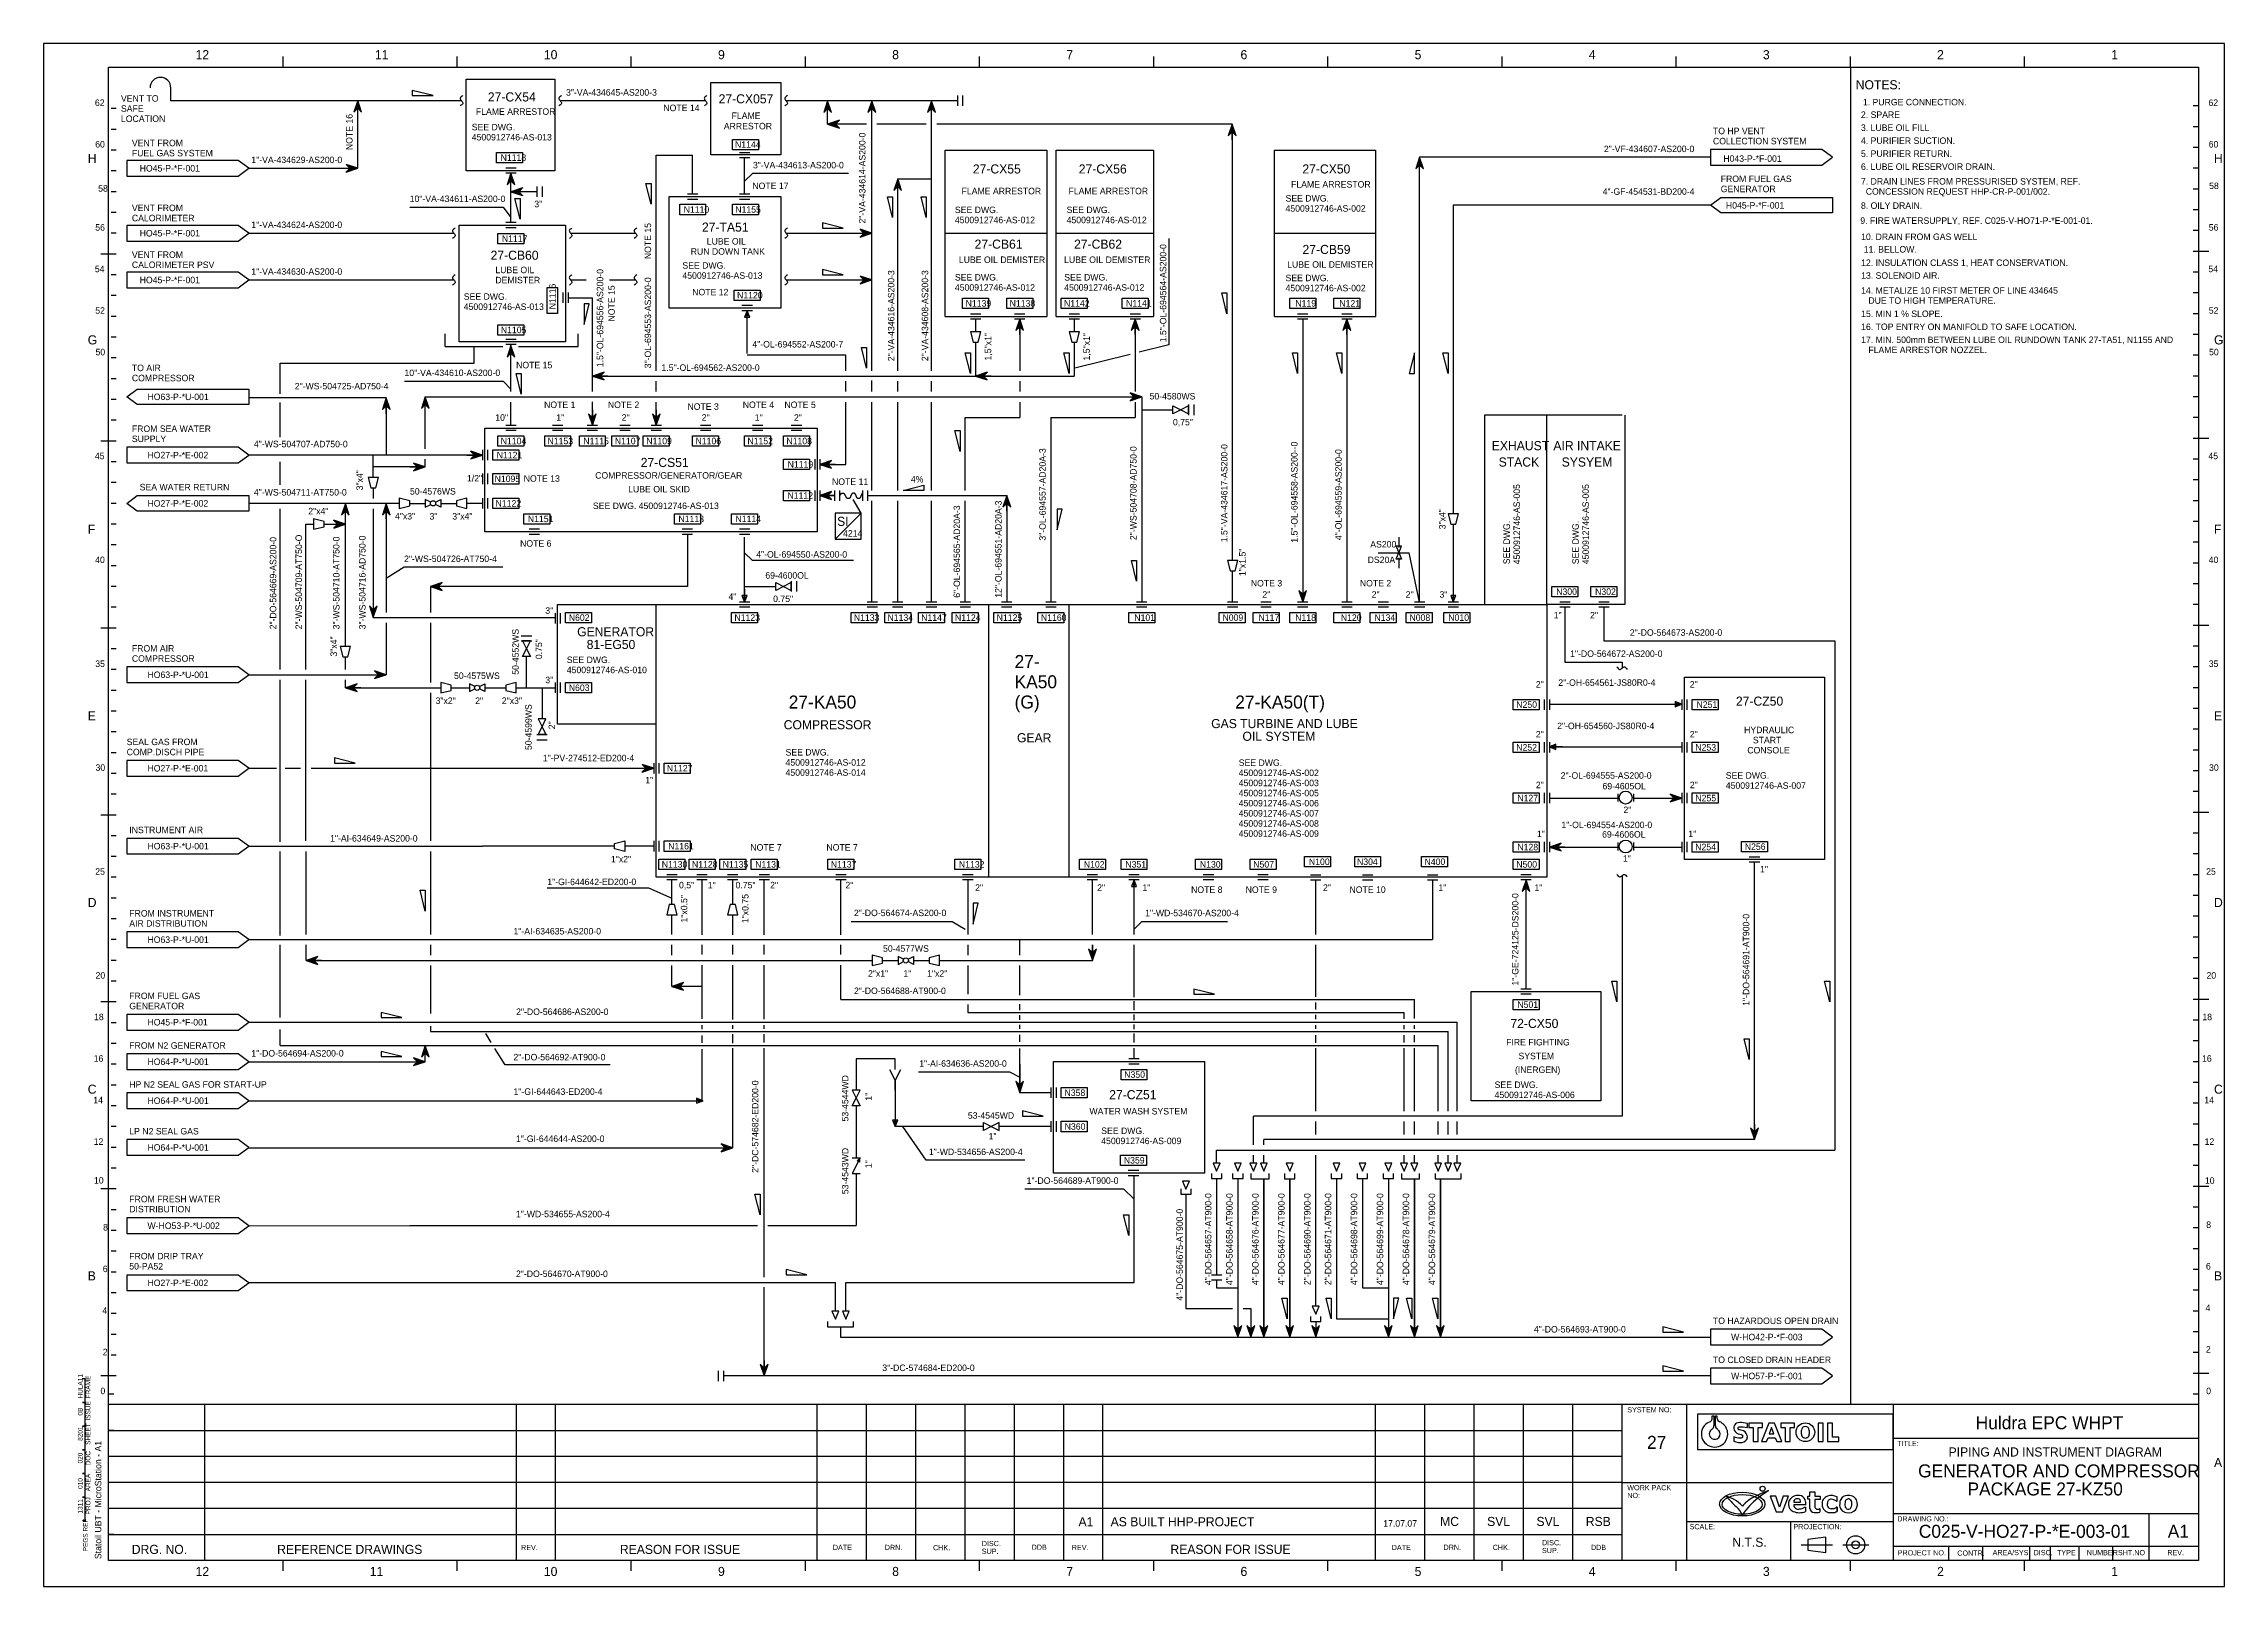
# Model space of a CAD drawing. Extents: x 0 to 840, y 0 to 594.
import ezdxf

# ---------------------------------------------------------------- set-up
doc = ezdxf.new("R2010")
doc.units = 0
for name, color, linetype in [('01-LIN-025-A', 7, 'Continuous'), ('08-LIN-050-A', 7, 'Continuous'), ('15-LIN-025-PHAN', 7, 'Continuous'), ('18-LIN-025-SP', 7, 'Continuous'), ('34-TXT-018', 7, 'Continuous'), ('35-TXT-025', 7, 'Continuous'), ('36-TXT-035', 7, 'Continuous'), ('37-TXT-050', 7, 'Continuous'), ('39-TXT-100', 7, 'Continuous'), ('40-', 7, 'Continuous'), ('43-', 7, 'Continuous'), ('45-', 7, 'Continuous'), ('47-', 7, 'Continuous')]:
    doc.layers.add(name, color=color, linetype=linetype)

msp = doc.modelspace()

# ---------------------------------------------------------------- texts
at = {"layer": '01-LIN-025-A'}
msp.add_text('SI', height=3.5, dxfattribs=at).set_placement((305.64, 408.32))
at = {"layer": '34-TXT-018'}
for s, p in [('HULA11', (15, 72.35)), ('FRAME', (18, 72.43)), ('0B', (15, 65.78)), ('ISSUE', (18, 63.83)), ('8201', (15, 56.03)), ('SHEET', (18, 54.51)), ('020', (15, 47.33)), ('DOC', (18, 46.6)), ('AREA', (18, 36.59)), ('010', (15, 37.54)), ('PROJ', (18, 27.73)), ('1311', (15, 28.05)), ('PEGS REF', (17, 13.49))]:
    msp.add_text(s, height=1.8, rotation=89.9544, dxfattribs=at).set_placement(p)
at = {"layer": '35-TXT-025'}
for s, p in [('VENT TO', (29.79, 571.65)), ('3"-VA-434645-AS200-3', (201.22, 573.97)), (' 1. PURGE CONNECTION.', (699.83, 570.23)), ('SAFE', (29.79, 567.75)), ('LOCATION', (29.79, 563.85)), ('SEE DWG. ', (164.91, 560.62)), ('FLAME ARRESTOR', (166.5, 566.58)), ('NOTE 14', (238.72, 568)), ('ARRESTOR', (262, 561)), ('FLAME', (265, 565)), (' 3. LUBE OIL FILL', (699.08, 560.39)), (' 2. SPARE ', (699.08, 565.39)), ('VENT FROM', (34, 554.5)), ('4500912746-AS-013', (164.91, 556.72)), ('N1144', (266.33, 553.89)), ('2"-VF-434607-AS200-0', (601, 552.23)), ('TO HP VENT ', (643, 559.13)), ('COLLECTION SYSTEM', (643, 555.23)), (' 4. PURIFIER SUCTION.', (699.08, 555.39)), ('FUEL GAS SYSTEM', (34, 550.6)), ('HO45-P-*F-001', (37, 544.75)), ('1"-VA-434629-AS200-0', (80, 548)), ('N1118', (176.03, 548.86)), ('3"-VA-434613-AS200-0', (273.22, 545.97)), ('H043-P-*F-001', (647, 548.48)), (' 5. PURIFIER RETURN.', (699.08, 550.39)), (' 6. LUBE OIL RESERVOIR DRAIN.', (699.08, 545.39)), ('NOTE 17', (273, 538)), ('FLAME ARRESTOR', (353.59, 536)), ('FLAME ARRESTOR', (394.78, 536)), ('FLAME ARRESTOR', (480.5, 538.57)), ('4"-GF-454531-BD200-4', (600.52, 535.8)), ('GENERATOR', (646, 536.8)), ('FROM FUEL GAS', (646, 540.7)), (' 7. DRAIN LINES FROM PRESSURISED SYSTEM, REF. ', (699.08, 539.73)), ('   CONCESSION REQUEST HHP-CR-P-001/002.', (699.08, 535.83)), ('VENT FROM', (34, 529.5)), ('10"-VA-434611-AS200-0', (141, 533)), ('3"', (189, 531)), ('N1110', (246.54, 528.89)), ('N1155', (266.42, 528.89)), ('SEE DWG.', (351.01, 528.75)), ('SEE DWG.', (394.05, 528.75)), ('4500912746-AS-002', (478.37, 529.3)), ('SEE DWG.', (478.37, 533.2)), ('H045-P-*F-001', (648, 530.48)), (' 8. OILY DRAIN.', (699.08, 530.39)), ('CALORIMETER', (34, 525.6)), ('HO45-P-*F-001', (37, 519.75)), ('1"-VA-434624-AS200-0', (80, 523)), ('4500912746-AS-012', (351.01, 524.85)), ('4500912746-AS-012', (394.05, 524.85)), (' 9. FIRE WATERSUPPLY, REF. C025-V-HO71-P-*E-001-01.', (698.83, 524.61)), ('10. DRAIN FROM GAS WELL', (700.08, 518.39)), ('VENT FROM', (34, 511.5)), ('N1117', (176.52, 517.67)), ('RUN DOWN TANK', (249.25, 512.73)), ('LUBE OIL', (255.44, 516.63)), ('11. BELLOW.', (701.08, 513.55)), ('CALORIMETER PSV', (34, 507.6)), ('HO45-P-*F-001', (37, 501.75)), ('1"-VA-434630-AS200-0', (80, 505)), ('LUBE OIL', (174, 505.62)), ('DEMISTER', (174, 501.72)), ('4500912746-AS-013', (246.05, 503.45)), ('SEE DWG. ', (246.05, 507.35)), ('SEE DWG.', (351.01, 502.78)), ('LUBE OIL DEMISTER', (352.54, 509.55)), ('SEE DWG.', (393.13, 502.78)), ('LUBE OIL DEMISTER', (393.08, 509.55)), ('SEE DWG.', (478.37, 502.54)), ('LUBE OIL DEMISTER', (479, 507.72)), ('12. INSULATION CLASS 1, HEAT CONSERVATION.', (700.08, 508.39)), ('13. SOLENOID AIR.', (700.08, 503.47)), ('SEE DWG. ', (161.83, 495.36)), ('NOTE 12', (249.84, 497.08)), ('N1120', (267.11, 495.89)), ('4500912746-AS-012', (351.01, 498.88)), ('4500912746-AS-012', (393.13, 498.88)), ('4500912746-AS-002', (478.37, 498.64)), ('14. METALIZE 10 FIRST METER OF LINE 434645  ', (700.08, 497.73)), ('   DUE TO HIGH TEMPERATURE.', (700.08, 493.83)), ('4500912746-AS-013', (161.83, 491.46)), ('N1139', (355.15, 492.75)), ('N1138', (372.1, 492.75)), ('N1142', (393.05, 492.75)), ('N1141', (416.94, 492.75)), ('N119', (482.15, 492.75)), ('N121', (499.1, 492.75)), ('15. MIN 1 % SLOPE.', (700.08, 488.73)), ('N1105', (176.11, 482.52)), ('4"-OL-694552-AS200-7', (273, 477)), ('16. TOP ENTRY ON MANIFOLD TO SAFE LOCATION.', (700.08, 483.73)), ('17. MIN. 500mm BETWEEN LUBE OIL RUNDOWN TANK 27-TA51, N1155 AND', (700.08, 478.73)), ('TO AIR ', (34, 467.9)), ('NOTE 15', (182, 469)), ('1.5"-OL-694562-AS200-0', (238, 468)), ('   FLAME ARRESTOR NOZZEL.', (700.08, 474.83)), ('COMPRESSOR', (34, 464)), ('2"-WS-504725-AD750-4', (96.74, 460.87)), ('10"-VA-434610-AS200-0', (139, 466)), ('HO63-P-*U-001', (40, 456.75)), ('NOTE 1', (192.78, 453.71)), ('NOTE 2', (217.35, 453.71)), ('NOTE 3', (248, 453)), ('NOTE 4', (269.3, 453.71)), ('NOTE 5', (285.35, 453.71)), ('50-4580WS', (426, 457)), ('FROM SEA WATER ', (34, 444.48)), ('10"', (173.97, 448.8)), ('1"', (197.47, 448.8)), ('2"', (222.69, 448.8)), ('2"', (253.51, 448.8)), ('1"', (273.92, 448.8)), ('2"', (289.03, 448.8)), ('0,75"', (435, 447)), ('SUPPLY', (34, 440.58)), ('HO27-P-*E-002', (40, 434.33)), ('4"-WS-504707-AD750-0', (81, 438.58)), ('N1121', (174.53, 434.33)), ('N1104', (176.06, 439.75)), ('N1153', (194.1, 439.75)), ('N1115', (207.89, 439.75)), ('N1107', (220.03, 439.75)), ('N1109', (232.15, 439.75)), ('N1106', (251.11, 439.75)), ('N1152', (271.1, 439.75)), ('N1108', (286.11, 439.75)), ('COMPRESSOR/GENERATOR/GEAR', (212.45, 426.5)), ('N1119', (286.58, 430.75)), ('SEA WATER RETURN', (37, 422)), ('4"-WS-504711-AT750-0', (81, 420)), ('50-4576WS', (141.12, 420.38)), ('1/2"', (163.07, 425.41)), ('N1095', (173.72, 425.19)), ('NOTE 13', (184.92, 425.31)), ('LUBE OIL SKID ', (225.17, 421.2)), ('N1112', (286.53, 418.75)), ('NOTE 11', (303.69, 424.1)), ('4%', (334.06, 425)), ('HO27-P-*E-002', (40, 415.75)), ('2"x4"', (101.94, 412.75)), ('4"x3"', (135.35, 410.79)), ('3"', (148.62, 410.75)), ('3"x4"', (157.43, 410.75)), ('N1122', (174.1, 415.75)), ('N1151', (186.53, 409.75)), ('SEE DWG. 4500912746-AS-013', (211.58, 414.8)), ('N1113', (244.53, 409.75)), ('N1114', (266.49, 409.75)), ('4214', (307.94, 404.17)), ('2"-WS-504726-AT750-4', (138.84, 394.4)), ('NOTE 6', (183.54, 400.31)), ('4"-OL-694550-AS200-0', (274.49, 396.1)), ('DS20A', (510, 394)), ('AS200', (511, 400)), ('69-4600OL', (278, 388)), ('NOTE 3', (465, 385)), ('NOTE 2', (507, 385)), ('4"', (263.8, 379.83)), ('0.75"', (281, 379)), ('2"', (469.43, 380.68)), ('2"', (511.55, 380.68)), ('2"', (524.66, 380.68)), ('3"', (537.66, 380.68)), ('N300', (582.62, 381.75)), ('N302', (597.61, 381.75)), ('3"', (193.24, 374.47)), ('N602', (202.29, 371.75)), ('N1123', (266.1, 371.75)), ('N1133', (312.1, 371.75)), ('N1134', (325.05, 371.75)), ('N1147', (338.04, 371.75)), ('N1124', (351.05, 371.75)), ('N1125', (367.1, 371.75)), ('N1160', (384.15, 371.75)), ('N101', (420.11, 371.75)), ('N009', (454.09, 371.75)), ('N117', (467.97, 371.75)), ('N118', (482.1, 371.75)), ('N120', (499.67, 371.75)), ('N134', (512.62, 371.75)), ('N008', (526.11, 371.75)), ('N010', (541.05, 371.75)), ('1"', (581.66, 372.68)), ('2"', (595.66, 372.68)), ('FROM AIR ', (34, 359.9)), ('2"-DO-564673-AS200-0', (611, 366)), ('COMPRESSOR', (34, 356)), ('4500912746-AS-010', (201.52, 351.61)), ('SEE DWG. ', (201.52, 355.51)), ('1"-DO-564672-AS200-0', (588, 357.86)), ('HO63-P-*U-001', (40, 349.75)), ('50-4575WS', (158.08, 349.38)), ('3"', (193.24, 347.75)), ('N603', (202.29, 344.75)), ('2"', (574.79, 346.05)), ('2"-OH-654561-JS80R0-4', (583.44, 346.73)), ('2"', (634.08, 346.05)), ('3"x2"', (150.98, 339.75)), ('2"', (166.24, 339.75)), ('2"x3"', (176.48, 339.75)), ('N250', (567.24, 338.26)), ('N251', (636.67, 338.26)), ('2"', (574.79, 326.85)), ('2"-OH-654560-JS80R0-4', (582.98, 330.05)), ('2"', (634.08, 326.85)), ('HYDRAULIC', (655, 328.5)), ('SEAL GAS FROM', (32, 323.9)), ('COMP.DISCH PIPE', (32, 320)), ('1"-PV-274512-ED200-4', (192.29, 317.69)), ('SEE DWG. ', (285.79, 319.9)), ('N252', (567.23, 321.79)), ('N253', (636.23, 321.79)), ('CONSOLE', (656.24, 320.7)), ('START', (658.38, 324.6)), ('HO27-P-*E-001', (40, 313.75)), ('1"', (231.74, 309.19)), ('N1127', (240.09, 313.75)), ('4500912746-AS-012 ', (285.79, 316)), ('4500912746-AS-014', (285.79, 312.1)), ('4500912746-AS-002 ', (460.34, 312)), ('SEE DWG. ', (460.34, 315.9)), ('2"-OL-694555-AS200-0', (584.35, 310.96)), ('SEE DWG.', (647.94, 310.99)), ('4500912746-AS-003 ', (460.34, 308.1)), ('4500912746-AS-005 ', (460.34, 304.2)), ('4500912746-AS-006 ', (460.34, 300.3)), ('N127', (567.66, 302.27)), ('2"', (574.79, 307.32)), ('69-4605OL', (600.45, 306.86)), ('2"', (634.08, 307.32)), ('N255', (636.23, 302.27)), ('4500912746-AS-007', (647.94, 307.09)), ('4500912746-AS-007 ', (460.34, 296.4)), ('4500912746-AS-008 ', (460.34, 292.5)), ('1"-OL-694554-AS200-0', (584.6, 291.94)), ('2" ', (608.53, 297.74)), ('INSTRUMENT AIR', (33, 290)), ('HO63-P-*U-001', (40, 283.75)), ('1"-AI-634649-AS200-0', (110.35, 286.77)), ('N1161', (240.58, 283.75)), ('NOTE 7', (272.22, 283.28)), ('NOTE 7', (301.53, 283.28)), ('4500912746-AS-009', (460.34, 288.6)), ('N128', (567.67, 283.42)), ('1"', (575.22, 288.48)), ('69-4606OL', (600.3, 288.29)), ('1"', (633.51, 288.48)), ('N254', (636.19, 283.42)), ('N256', (655.28, 283.57)), ('1"x2"', (218.54, 278.75)), ('N1130', (238.11, 276.75)), ('N1128', (249.74, 276.75)), ('N1135', (261.56, 276.75)), ('N1131', (274.09, 276.75)), ('N1137', (303.22, 276.75)), ('N1132', (352.56, 276.75)), ('N102', (400.67, 276.75)), ('N351', (416.67, 276.75)), ('N130', (445.38, 276.75)), ('N507', (465.94, 276.75)), ('N100', (487.38, 277.75)), ('N304', (505.9, 277.75)), ('N400', (531.9, 277.75)), ('N500', (567.25, 276.75)), ('1"   ', (608.35, 279.01)), ('1"', (661.14, 274.9)), ('1"-GI-644642-ED200-0', (194, 270)), ('0,5"', (244.75, 268.76)), ('1"', (255.83, 268.76)), ('0.75"', (266.52, 268.76)), ('2"', (279.84, 268.76)), ('2"', (308.84, 268.76)), ('2"', (358.81, 267.78)), ('2"', (405.81, 267.78)), ('1"', (423.25, 267.78)), ('NOTE 8', (442, 267)), ('NOTE 9', (463, 267)), ('2"', (492.81, 267.78)), ('NOTE 10', (503, 267)), ('1"', (537.25, 267.78)), ('1"', (574.25, 267.78)), ('FROM INSTRUMENT ', (33, 257.9)), ('2"-DO-564674-AS200-0', (312.14, 258.06)), ('1"-WD-534670-AS200-4', (424.28, 258.02)), ('AIR DISTRIBUTION', (33, 254)), ('1"-AI-634635-AS200-0', (181, 251)), ('HO63-P-*U-001', (40, 247.75)), ('50-4577WS', (323.34, 244.34)), ('2"x1"', (317.54, 234.75)), ('1"', (331.18, 234.75)), ('1"x2"', (340.31, 234.75)), ('FROM FUEL GAS', (33, 226.11)), ('2"-DO-564688-AT900-0', (312.14, 228.06)), ('GENERATOR', (33, 222.21)), ('HO45-P-*F-001', (40, 215.96)), ('2"-DO-564686-AS200-0', (182, 220)), ('N501', (567.67, 222.75)), ('FIRE FIGHTING', (563.34, 208.27)), ('FROM N2 GENERATOR', (33, 207)), ('HO64-P-*U-001', (40, 200.75)), ('1"-DO-564694-AS200-0', (80, 204)), ('2"-DO-564692-AT900-0', (181, 202.52)), ('1"-AI-634636-AS200-0', (337.28, 200.08)), ('SYSTEM', (568.1, 202.97)), ('HP N2 SEAL GAS FOR START-UP', (33, 192)), ('N350', (416.24, 195.81)), ('SEE DWG. ', (558.9, 191.9)), ('(INERGEN)', (566.73, 197.67)), ('HO64-P-*U-001', (40, 185.75)), ('1"-GI-644643-ED200-4', (181, 189.24)), ('N358', (393.23, 188.81)), ('4500912746-AS-006', (558.9, 188)), ('LP N2 SEAL GAS', (33, 174)), ('53-4545WD', (356, 180.06)), ('N360', (393.29, 175.81)), ('WATER WASH SYSTEM ', (402.85, 181.69)), ('SEE DWG. ', (407.37, 174.17)), ('HO64-P-*U-001', (40, 167.75)), ('1"-GI-644644-AS200-0', (181.95, 171.11)), ('1"-WD-534656-AS200-4', (341, 166.06)), ('1"', (364, 172.06)), ('4500912746-AS-009', (407.37, 170.27)), ('N359', (416.09, 162.81)), ('1"-DO-564689-AT900-0', (378.65, 154.98)), ('FROM FRESH WATER', (33, 147.9)), ('DISTRIBUTION', (33, 144)), ('1"-WD-534655-AS200-4', (181.95, 142.11)), ('W-HO53-P-*U-002', (40, 137.62)), ('FROM DRIP TRAY', (33, 125.9)), ('50-PA52', (33, 122)), ('HO27-P-*E-002', (40, 115.62)), ('2"-DO-564670-AT900-0', (181.95, 119.11)), ('TO HAZARDOUS OPEN DRAIN', (643, 101)), ('4"-DO-564693-AT900-0', (574.05, 97.74)), ('W-HO42-P-*F-003', (650, 94.75)), ('3"-DC-574684-ED200-0', (323.05, 82.91)), ('TO CLOSED DRAIN HEADER', (643, 86)), ('W-HO57-P-*F-001', (650, 79.75)), ('17.07.07', (516, 23))]:
    msp.add_text(s, height=2.5, dxfattribs=at).set_placement(p)
for s, p in [('NOTE 16', (119, 553)), ('2"-VA-434614-AS200-0', (316.57, 524.74)), ('NOTE 15', (234, 511)), ('1.5"-OL-694564-AS200-0', (432.46, 479)), ('1.5"-OL-694556-AS200-0', (215.57, 469.42)), ('2"-VA-434616-AS200-3', (327.71, 471.74)), ('2"-VA-434608-AS200-3', (340.73, 471.74)), ('N1116', (197.25, 491.72)), ('NOTE 15', (220, 487)), ('3"-OL-694553-AS200-0', (234, 469)), ('1,5"x1"', (365, 472)), ('1,5"x1"', (403, 472)), ('3"-OL-694557-AD20A-3', (386, 402.64)), ('2"-WS-504708-AD750-0', (421, 402.84)), ('1.5"-VA-434617-AS200-0', (456, 402)), ('1.5"-OL-694558-AS200--0', (483, 401.84)), ('4"-OL-694559-AS200-0', (500, 402.84)), ('3"x4"', (123, 422)), ('4500912746-AS-005', (568.67, 393.54)), ('4500912746-AS-005', (595.22, 393.54)), ('6"-OL-694565-AD20A-3', (353, 380.64)), ('12"-OL-694551-AD20A-3', (369, 380.64)), ('3"x4"', (540, 407)), ('2"-DO-564669-AS200-0', (89.63, 368.48)), ('2"-WS-504709-AT750-O', (99.52, 368.48)), ('3"-WS-504710-AT750-0', (113.97, 368.48)), ('3"-WS-504716-AD750-0', (124, 368.48)), ('SEE DWG.', (564.77, 393.54)), ('SEE DWG.', (591.32, 393.54)), ('1"x1.5"', (463, 389)), ('3"x4"', (113, 358)), ('50-4552WS', (183, 351)), ('0.75"', (192, 357)), ('50-4599WS', (188, 322)), ('2"', (197, 330)), ('1"x0.5"', (247.95, 255.62)), ('1"x0.75', (271.51, 255.36)), ('1"-GE-724125-DS200-0', (568.09, 231.32)), ('1"-DO-564691-AT900-0', (657, 223.53)), ('2"-DC-574682-ED200-0', (275.33, 159.24)), ('53-4544WD', (310, 179)), ('1"', (319, 187)), ('53-4543WD', (310, 151)), ('1"', (319, 161)), ('4"-DO-564657-AT900-0', (449.83, 116)), ('4"-DO-564658-AT900-0', (458, 116)), ('4"-DO-564676-AT900-0', (468, 116)), ('4"-DO-564677-AT900-0', (478, 116)), ('2"-DO-564690-AT900-0', (488, 116)), ('2"-DO-564671-AT900-0', (496, 116)), ('4"-DO-564698-AT900-0', (506, 116)), ('4"-DO-564699-AT900-0', (516, 116)), ('4"-DO-564678-AT900-0', (526, 116)), ('4"-DO-564679-AT900-0', (536, 116)), ('4"-DO-564675-AT900-0', (438.83, 110))]:
    msp.add_text(s, height=2.5, rotation=90, dxfattribs=at).set_placement(p)
at = {"layer": '36-TXT-035'}
for s, p in [('NOTES:', (698, 576.41)), ('27-CX54', (171.11, 571.73)), ('27-CX057', (260, 571)), ('27-CX55', (357.93, 544)), ('27-CX56', (398.73, 544)), ('27-CX50', (484.85, 544)), ('27-TA51', (253.58, 521.6)), ('27-CB60', (172.17, 510.78)), ('27-CB61', (358.6, 515.05)), ('27-CB62', (396.91, 515.05)), ('27-CB59', (484.91, 513)), ('EXHAUST', (557.8, 437.46)), ('AIR INTAKE', (581.54, 437.46)), ('27-CS51', (230, 431)), ('STACK', (560.46, 431.16)), ('SYSYEM', (584.73, 431.16)), ('GENERATOR', (205.51, 365.81)), ('81-EG50', (209.18, 360.91)), ('27-CZ50', (651.85, 339.09)), ('COMPRESSOR', (285.07, 330)), ('GEAR', (374.93, 325)), ('GAS TURBINE AND LUBE', (449.73, 330.46)), ('OIL SYSTEM ', (461.78, 325.56)), ('72-CX50', (565, 215)), ('27-CZ51', (410.45, 187.56)), ('PIPING AND INSTRUMENT DIAGRAM', (733.77, 50)), ('A1', (398.62, 23.13)), ('AS BUILT HHP-PROJECT', (411, 23.13)), ('MC', (537.92, 23.25)), ('SVL', (556.02, 23.25)), ('SVL', (575.02, 23.25)), ('RSB', (594.02, 23.25)), ('N.T.S.', (650.46, 15.25))]:
    msp.add_text(s, height=3.5, dxfattribs=at).set_placement(p)
at = {"layer": '37-TXT-050'}
for s, p in [('27-', (374, 353.6)), ('KA50', (374, 345.8)), ('27-KA50', (287, 338)), ('(G)', (374, 338)), ('27-KA50(T)', (459, 338)), ('Huldra EPC WHPT', (744.21, 60.5)), ('27', (617.61, 52.95)), ('GENERATOR AND COMPRESSOR', (722.03, 41.96)), ('PACKAGE 27-KZ50', (741.06, 35)), ('C025-V-HO27-P-*E-003-01', (722.3, 18.7)), ('A1', (818.18, 18.7))]:
    msp.add_text(s, height=5, dxfattribs=at).set_placement(p)
at = {"layer": '39-TXT-100'}
for s, height, p in [('62', 2.5, (19.76, 570)), ('62', 2.5, (833.86, 570)), ('60', 2.5, (19.87, 554)), ('60', 2.5, (833.97, 554)), ('58', 2.5, (21.02, 537)), ('58', 2.5, (834.12, 538)), ('56', 2.5, (19.89, 522)), ('56', 2.5, (833.99, 522)), ('54', 2.5, (19.74, 506)), ('54', 2.5, (833.84, 506)), ('52', 2.5, (19.89, 490)), ('52', 2.5, (833.98, 490)), ('50', 2.5, (20, 474)), ('50', 2.5, (834.1, 474)), ('45', 2.5, (19.74, 434)), ('45', 2.5, (833.84, 434)), ('40', 2.5, (19.86, 394)), ('40', 2.5, (833.96, 394)), ('35', 2.5, (19.89, 354)), ('35', 2.5, (833.98, 354)), ('30', 2.5, (20, 314)), ('30', 2.5, (834.1, 314)), ('25', 2.5, (19.89, 274)), ('25', 2.5, (832.98, 274)), ('20', 2.5, (20, 234)), ('20', 2.5, (833.1, 234)), ('18', 2.5, (19.42, 218)), ('18', 2.5, (831.52, 218)), ('16', 2.5, (19.29, 202)), ('16', 2.5, (831.39, 202)), ('14', 2.5, (19.14, 186)), ('14', 2.5, (832.24, 186)), ('12', 2.5, (19.28, 170)), ('12', 2.5, (832.38, 170)), ('10', 2.5, (19.4, 155.1)), ('10', 2.5, (832.49, 155)), ('8', 2.5, (22.91, 137)), ('8', 2.5, (833.01, 138)), ('6', 2.5, (22.79, 121)), ('6', 2.5, (832.89, 122)), ('4', 2.5, (22.64, 105)), ('4', 2.5, (832.74, 106)), ('2', 2.5, (832.88, 90)), ('2', 2.5, (22.78, 89)), ('0', 2.5, (21.89, 74)), ('0', 2.5, (832.99, 74)), ('SYSTEM NO:', 2, (610, 67)), ('TITLE:', 2, (714, 54)), ('WORK PACK', 2, (610, 37)), ('NO:', 2, (610, 34)), ('DRAWING NO.:', 2, (714, 25)), ('DISC.', 2, (361.36, 15.5)), ('DISC.', 2, (577.15, 15.81)), ('SCALE:', 2, (634, 22)), ('PROJECTION:', 2, (674, 22)), ('REV.', 2, (183.91, 13.97)), ('DATE', 2, (304, 14)), ('DRN.', 2, (324, 14)), ('CHK.', 2, (342.6, 13.89)), ('SUP.', 2, (361.36, 12.5)), ('DDB', 2, (380.56, 14.07)), ('REV.', 2, (396.05, 13.96)), ('DATE', 2, (519.26, 13.98)), ('DRN.', 2, (539.22, 14.04)), ('CHK.', 2, (558.17, 14.01)), ('SUP.', 2, (577.15, 12.81)), ('DDB', 2, (596, 14)), ('PROJECT NO.', 2, (714.19, 11.92)), ('CONTR.', 2, (737.12, 11.81)), ('AREA/SYS', 2, (750.73, 12.01)), ('DISC.', 2, (766.53, 12)), ('TYPE', 2, (775.53, 12)), ('NUMBER', 2, (787, 12)), ('SHT.NO', 2, (799, 12)), ('REV.', 2, (818, 12))]:
    msp.add_text(s, height=height, dxfattribs=at).set_placement(p)
msp.add_text('Statoil UBT - MicroStation - A1', height=2.5, rotation=89.99999, dxfattribs=at).set_placement((22.24, 10.48))
at = {"layer": '40-'}
for s, p in [('12', (58.54, 588)), ('11', (127.62, 588)), ('10', (192.7, 588)), ('9', (259.78, 588)), ('8', (326.86, 588)), ('7', (393.94, 588)), ('6', (461.02, 588)), ('5', (528.1, 588)), ('4', (595.18, 588)), ('3', (662.26, 588)), ('2', (729.34, 588)), ('1', (796.42, 588)), ('H', (17, 548.06)), ('H', (836, 548.06)), ('G', (17, 478.19)), ('G', (836, 478.19)), ('F', (17, 405.31)), ('F', (836, 405.31)), ('E', (17, 333.44)), ('E', (836, 333.44)), ('D', (17, 261.56)), ('D', (836, 261.56)), ('C', (17, 189.69)), ('C', (836, 189.69)), ('B', (17, 117.81)), ('B', (836, 117.81)), ('A', (836, 45.94)), ('DRG. NO.', (33.96, 12.49)), ('REFERENCE DRAWINGS', (89.96, 12.49)), ('REASON FOR ISSUE', (221.96, 12.49)), ('REASON FOR ISSUE', (434.03, 12.51)), ('12', (58.54, 4)), ('11', (125.62, 4)), ('10', (192.7, 4)), ('9', (259.78, 4)), ('8', (326.86, 4)), ('7', (393.94, 4)), ('6', (461.02, 4)), ('5', (528.1, 4)), ('4', (595.18, 4)), ('3', (662.26, 4)), ('2', (729.34, 4)), ('1', (796.42, 4))]:
    msp.add_text(s, height=3.5, dxfattribs=at).set_placement(p)

# ---------------------------------------------------------------- blocks, each defined once
blk = doc.blocks.new('VETHOF')
at = {"layer": '35-TXT-025'}
for p, q in [((0.41, -1.3), (1.85, -5.04)), ((0.41, -1.31), (0.42, -1.31)), ((1.85, -5.04), (3.31, -5.04)), ((3.31, -5.04), (4.76, -1.31)), ((8.91, -3.39), (6.02, -3.39)), ((6.02, -3.39), (6.02, -3.39)), ((6.04, -2.75), (7.66, -2.75)), ((6.04, -2.75), (6.04, -2.75)), ((7.16, -1.93), (6.63, -1.93)), ((8.68, -3.97), (8.83, -3.97)), ((8.83, -3.97), (8.87, -4.96)), ((9.39, -2.06), (9.39, -1.28)), ((9.39, -1.28), (9.86, -1.28)), ((9.85, -2.06), (9.39, -2.06)), ((9.85, -4.22), (9.85, -2.06)), ((9.86, -1.28), (9.86, -0.24)), ((9.86, -0.24), (11.07, -0.24)), ((10.74, -3.85), (10.72, -3.83)), ((11.07, -0.24), (11.07, -1.28)), ((11.07, -1.28), (12.33, -1.28)), ((12.33, -2.08), (11.07, -2.08)), ((11.07, -2.08), (11.07, -3.93)), ((12.29, -4.26), (12.29, -5.14)), ((12.33, -1.28), (12.33, -2.08)), ((14.1, -3.62), (14.1, -3.06)), ((15.49, -4.35), (14.99, -4.35)), ((16.41, -3.92), (16.21, -3.92)), ((16.22, -2.53), (16.41, -2.53)), ((16.41, -2.53), (16.41, -1.5)), ((16.41, -3.92), (16.41, -4.95)), ((16.41, -4.95), (16.41, -3.92)), ((14.64, -5.24), (15.22, -5.23))]:
    blk.add_line(p, q, dxfattribs=at)
for points in [[(2.6, -3.94), (1.73, -1.3), (0.41, -1.3)], [(4.76, -1.31), (3.49, -1.3), (2.6, -3.94)]]:
    blk.add_lwpolyline(points, dxfattribs=at)
blk.add_circle((-1.43, 0.48), 0.605, dxfattribs=at)
for centre, radius, start, end in [((13.93, -22.68), 26.62, 121.5563, 128.3285), ((37.25, 42.28), 64.41, 222.5947, 225.7032), ((-14.08, -13.49), 12.79, 62.6066, 72.1906), ((-11.71, -8.47), 7.25, 41.0115, 61.0067), ((-14.02, -10.14), 8.92, 28.965, 45.1389), ((-3.16, -5.6), 3.6, 124.7387, 147.7308), ((8.37, -15.52), 17.55, 128.5803, 146.05), ((6.12, -18.57), 19.56, 108.2412, 125.4198), ((6.77, -3.21), 1.99, 154.3487, 183.6218), ((6.54, -3.31), 1.76, 180.9147, 248.3029), ((6.95, -3.34), 2.21, 78.1818, 153.4256), ((7.4, -1.55), 3.72, 246.066, 293.4026), ((7.11, -3.3), 1.1, 184.8601, 284.5167), ((7.34, -2.01), 2.35, 271.2552, 305.2681), ((7.31, -2.69), 1.52, 17.8896, 86.6586), ((6.01, -3.18), 2.91, 355.735, 19.13), ((10.95, -4.11), 1.11, 185.5058, 268.5279), ((11.23, 0.94), 6.17, 267.1617, 279.8493), ((11.68, -3.8), 0.621, 192.7792, 272.2628), ((11.84, -3.73), 0.699, 259.1117, 310.2572), ((14.63, -3.05), 1.82, 106.958, 189.6818), ((14.73, -3.35), 1.9, 180.2152, 267.4856), ((15.01, -4.27), 3.11, 63.2083, 107.2021), ((15.01, -2.96), 0.922, 90.9584, 186.0164), ((14.92, -4.02), 1.98, 48.9228, 87.6766), ((15.36, -3.23), 2.01, 265.9477, 301.2036), ((15.3, -3.22), 1.15, 279.5929, 322.5462), ((18.79, -3.46), 1.78, 170.4912, 263.3791), ((18.97, -3.03), 1.94, 151.7643, 183.9277), ((19.79, -3.3), 1.57, 162.7412, 208.9148), ((19.14, -2.82), 0.849, 86.3191, 180.85), ((19.09, -3.62), 0.807, 212.7849, 321.122), ((19.18, -3.11), 2.2, 254.0775, 321.1567), ((19.2, -3.25), 2.12, 29.0189, 101.4145), ((19.02, -2.88), 0.922, 8.7879, 79.0575), ((17.23, -3.04), 2.72, 336.4872, 6.4609), ((18.68, -3.2), 2.57, 329.8764, 22.4066)]:
    blk.add_arc(centre, radius, start, end, dxfattribs=at)
for centre, major_axis, ratio in [((-6.29, -3.19), (5.4, 0), 0.528293), ((-6.29, -3.28), (4.78, 0), 0.49425)]:
    blk.add_ellipse(centre, major_axis=major_axis, ratio=ratio, dxfattribs=at)
for centre, major_axis, ratio, start_param, end_param in [((6.66, -2.64), (0, -0.712), 0.880856, 3.185051, 4.854658), ((7.04, -2.64), (0, 0.717), 0.880776, 4.56178, 6.095477), ((15.03, -3.61), (-0.934, 0), 0.790089, 0.002176, 1.522775), ((18.68, -3.23), (0, 2.06), 0.822978, 6.225398, 7.281168)]:
    blk.add_ellipse(centre, major_axis=major_axis, ratio=ratio, start_param=start_param, end_param=end_param, dxfattribs=at)

# ---------------------------------------------------------------- linework, layer by layer
at = {"layer": '01-LIN-025-A'}
for p, q in [((273, 544), (270, 541)), ((310, 544), (273, 544)), ((141, 531), (177, 531)), ((177, 531), (180, 527)), ((433.46, 519), (433.46, 478)), ((154.65, 477.37), (154.65, 482.27)), ((205.88, 477.37), (205.88, 482.27)), ((154.65, 477.37), (176.92, 477.37)), ((182.86, 477.37), (205.88, 477.37)), ((418.49, 474.32), (397.2, 469.09)), ((433.46, 478), (422.03, 475.19)), ((139, 464), (177, 464)), ((177, 464), (180, 461)), ((314.94, 413.25), (311.86, 418.47)), ((273, 395), (270, 398)), ((312, 395), (273, 395)), ((138.84, 392.4), (132, 388)), ((176.84, 392.4), (138.84, 392.4)), ((194, 269), (233, 269)), ((233, 269), (242, 265)), ((311, 256), (350, 256)), ((350, 256), (355, 253)), ((420, 253), (423, 256)), ((423, 256), (456, 256)), ((172.42, 209.43), (170.3, 212.83)), ((177.81, 200.77), (173.85, 207.14)), ((218.22, 200.77), (177.81, 200.77)), ((337, 198.06), (372, 198.06)), ((372, 198.06), (376, 196.06)), ((340, 164.06), (331, 177.06)), ((378, 164.06), (340, 164.06)), ((378, 153.06), (416, 153.06)), ((416, 153.06), (420, 149.06))]:
    msp.add_line(p, q, dxfattribs=at)
for points in [[(119.5, 567.61), (121, 569.11), (122.5, 567.61), (121, 572.11), (119.5, 567.61)], [(121.3, 571.21), (120.7, 571.21)], [(121.27, 571.31), (120.73, 571.31)], [(121.23, 571.41), (120.77, 571.41)], [(121.2, 571.51), (120.8, 571.51)], [(121.17, 571.61), (120.83, 571.61)], [(121.13, 571.71), (120.87, 571.71)], [(121.1, 571.81), (120.9, 571.81)], [(121.07, 571.91), (120.93, 571.91)], [(121.03, 572.01), (120.97, 572.01)], [(121, 566.11), (121, 572.11)], [(300.5, 567.5), (302, 569), (303.5, 567.5), (302, 572), (300.5, 567.5)], [(302.27, 571.2), (301.73, 571.2)], [(302.23, 571.3), (301.77, 571.3)], [(302.2, 571.4), (301.8, 571.4)], [(302.17, 571.5), (301.83, 571.5)], [(302.13, 571.6), (301.87, 571.6)], [(302.1, 571.7), (301.9, 571.7)], [(302.07, 571.8), (301.93, 571.8)], [(302.03, 571.9), (301.97, 571.9)], [(302, 566), (302, 572)], [(317.5, 567.5), (319, 569), (320.5, 567.5), (319, 572), (317.5, 567.5)], [(319.27, 571.2), (318.73, 571.2)], [(319.23, 571.3), (318.77, 571.3)], [(319.2, 571.4), (318.8, 571.4)], [(319.17, 571.5), (318.83, 571.5)], [(319.13, 571.6), (318.87, 571.6)], [(319.1, 571.7), (318.9, 571.7)], [(319.07, 571.8), (318.93, 571.8)], [(319.03, 571.9), (318.97, 571.9)], [(319, 566), (319, 572)], [(340.5, 567.5), (342, 569), (343.5, 567.5), (342, 572), (340.5, 567.5)], [(342.27, 571.2), (341.73, 571.2)], [(342.23, 571.3), (341.77, 571.3)], [(342.2, 571.4), (341.8, 571.4)], [(342.17, 571.5), (341.83, 571.5)], [(342.13, 571.6), (341.87, 571.6)], [(342.1, 571.7), (341.9, 571.7)], [(342.07, 571.8), (341.93, 571.8)], [(342.03, 571.9), (341.97, 571.9)], [(342, 566), (342, 572)], [(352, 574), (352, 570)], [(354, 574), (354, 570)], [(119.6, 567.71), (119.53, 567.71)], [(119.7, 567.81), (119.57, 567.81)], [(119.8, 567.91), (119.6, 567.91)], [(119.9, 568.01), (119.63, 568.01)], [(120, 568.11), (119.67, 568.11)], [(120.1, 568.21), (119.7, 568.21)], [(120.2, 568.31), (119.73, 568.31)], [(120.3, 568.41), (119.77, 568.41)], [(120.4, 568.51), (119.8, 568.51)], [(120.5, 568.61), (119.83, 568.61)], [(120.6, 568.71), (119.87, 568.71)], [(120.7, 568.81), (119.9, 568.81)], [(120.8, 568.91), (119.93, 568.91)], [(120.9, 569.01), (119.97, 569.01)], [(121, 569.11), (120, 569.11)], [(121.97, 569.21), (120.03, 569.21)], [(121.93, 569.31), (120.07, 569.31)], [(121.9, 569.41), (120.1, 569.41)], [(121.87, 569.51), (120.13, 569.51)], [(121.83, 569.61), (120.17, 569.61)], [(121.8, 569.71), (120.2, 569.71)], [(121.77, 569.81), (120.23, 569.81)], [(121.73, 569.91), (120.27, 569.91)], [(121.7, 570.01), (120.3, 570.01)], [(121.67, 570.11), (120.33, 570.11)], [(121.63, 570.21), (120.37, 570.21)], [(121.6, 570.31), (120.4, 570.31)], [(121.57, 570.41), (120.43, 570.41)], [(121.53, 570.51), (120.47, 570.51)], [(121.5, 570.61), (120.5, 570.61)], [(121.47, 570.71), (120.53, 570.71)], [(121.43, 570.81), (120.57, 570.81)], [(121.4, 570.91), (120.6, 570.91)], [(121.37, 571.01), (120.63, 571.01)], [(121.33, 571.11), (120.67, 571.11)], [(122, 569.11), (121, 569.11)], [(122.03, 569.01), (121.1, 569.01)], [(122.07, 568.91), (121.2, 568.91)], [(122.1, 568.81), (121.3, 568.81)], [(122.13, 568.71), (121.4, 568.71)], [(122.17, 568.61), (121.5, 568.61)], [(122.2, 568.51), (121.6, 568.51)], [(122.23, 568.41), (121.7, 568.41)], [(122.27, 568.31), (121.8, 568.31)], [(122.3, 568.21), (121.9, 568.21)], [(122.33, 568.11), (122, 568.11)], [(122.37, 568.01), (122.1, 568.01)], [(122.4, 567.91), (122.2, 567.91)], [(122.43, 567.81), (122.3, 567.81)], [(122.47, 567.71), (122.4, 567.71)], [(300.6, 567.6), (300.53, 567.6)], [(300.7, 567.7), (300.57, 567.7)], [(300.8, 567.8), (300.6, 567.8)], [(300.9, 567.9), (300.63, 567.9)], [(301, 568), (300.67, 568)], [(301.1, 568.1), (300.7, 568.1)], [(301.2, 568.2), (300.73, 568.2)], [(301.3, 568.3), (300.77, 568.3)], [(301.4, 568.4), (300.8, 568.4)], [(301.5, 568.5), (300.83, 568.5)], [(301.6, 568.6), (300.87, 568.6)], [(301.7, 568.7), (300.9, 568.7)], [(301.8, 568.8), (300.93, 568.8)], [(301.9, 568.9), (300.97, 568.9)], [(302, 569), (301, 569)], [(302.97, 569.1), (301.03, 569.1)], [(302.93, 569.2), (301.07, 569.2)], [(302.9, 569.3), (301.1, 569.3)], [(302.87, 569.4), (301.13, 569.4)], [(302.83, 569.5), (301.17, 569.5)], [(302.8, 569.6), (301.2, 569.6)], [(302.77, 569.7), (301.23, 569.7)], [(302.73, 569.8), (301.27, 569.8)], [(302.7, 569.9), (301.3, 569.9)], [(302.67, 570), (301.33, 570)], [(302.63, 570.1), (301.37, 570.1)], [(302.6, 570.2), (301.4, 570.2)], [(302.57, 570.3), (301.43, 570.3)], [(302.53, 570.4), (301.47, 570.4)], [(302.5, 570.5), (301.5, 570.5)], [(302.47, 570.6), (301.53, 570.6)], [(302.43, 570.7), (301.57, 570.7)], [(302.4, 570.8), (301.6, 570.8)], [(302.37, 570.9), (301.63, 570.9)], [(302.33, 571), (301.67, 571)], [(302.3, 571.1), (301.7, 571.1)], [(303, 569), (302, 569)], [(306.5, 561.5), (305, 563), (306.5, 564.5), (302, 563), (306.5, 561.5)], [(308, 563), (302, 563)], [(303.03, 568.9), (302.1, 568.9)], [(302.1, 563.03), (302.1, 562.97)], [(303.07, 568.8), (302.2, 568.8)], [(302.2, 563.07), (302.2, 562.93)], [(303.1, 568.7), (302.3, 568.7)], [(302.3, 563.1), (302.3, 562.9)], [(303.13, 568.6), (302.4, 568.6)], [(302.4, 563.13), (302.4, 562.87)], [(303.17, 568.5), (302.5, 568.5)], [(302.5, 563.17), (302.5, 562.83)], [(303.2, 568.4), (302.6, 568.4)], [(302.6, 563.2), (302.6, 562.8)], [(303.23, 568.3), (302.7, 568.3)], [(302.7, 563.23), (302.7, 562.77)], [(303.27, 568.2), (302.8, 568.2)], [(302.8, 563.27), (302.8, 562.73)], [(303.3, 568.1), (302.9, 568.1)], [(302.9, 563.3), (302.9, 562.7)], [(303.33, 568), (303, 568)], [(303, 563.33), (303, 562.67)], [(303.37, 567.9), (303.1, 567.9)], [(303.1, 563.37), (303.1, 562.63)], [(303.4, 567.8), (303.2, 567.8)], [(303.2, 563.4), (303.2, 562.6)], [(303.43, 567.7), (303.3, 567.7)], [(303.3, 563.43), (303.3, 562.57)], [(303.47, 567.6), (303.4, 567.6)], [(303.4, 563.47), (303.4, 562.53)], [(303.5, 563.5), (303.5, 562.5)], [(303.6, 563.53), (303.6, 562.47)], [(303.7, 563.57), (303.7, 562.43)], [(303.8, 563.6), (303.8, 562.4)], [(303.9, 563.63), (303.9, 562.37)], [(304, 563.67), (304, 562.33)], [(304.1, 563.7), (304.1, 562.3)], [(304.2, 563.73), (304.2, 562.27)], [(304.3, 563.77), (304.3, 562.23)], [(304.4, 563.8), (304.4, 562.2)], [(304.5, 563.83), (304.5, 562.17)], [(304.6, 563.87), (304.6, 562.13)], [(304.7, 563.9), (304.7, 562.1)], [(304.8, 563.93), (304.8, 562.07)], [(304.9, 563.97), (304.9, 562.03)], [(305, 564), (305, 563)], [(305, 563), (305, 562)], [(305.1, 564.03), (305.1, 563.1)], [(305.1, 562.9), (305.1, 561.97)], [(305.2, 564.07), (305.2, 563.2)], [(305.3, 564.1), (305.3, 563.3)], [(305.4, 564.13), (305.4, 563.4)], [(305.5, 564.17), (305.5, 563.5)], [(305.6, 564.2), (305.6, 563.6)], [(305.7, 564.23), (305.7, 563.7)], [(305.8, 564.27), (305.8, 563.8)], [(305.9, 564.3), (305.9, 563.9)], [(306, 564.33), (306, 564)], [(306.1, 564.37), (306.1, 564.1)], [(306.2, 564.4), (306.2, 564.2)], [(306.3, 564.43), (306.3, 564.3)], [(306.4, 564.47), (306.4, 564.4)], [(317.6, 567.6), (317.53, 567.6)], [(317.7, 567.7), (317.57, 567.7)], [(317.8, 567.8), (317.6, 567.8)], [(317.9, 567.9), (317.63, 567.9)], [(318, 568), (317.67, 568)], [(318.1, 568.1), (317.7, 568.1)], [(318.2, 568.2), (317.73, 568.2)], [(318.3, 568.3), (317.77, 568.3)], [(318.4, 568.4), (317.8, 568.4)], [(318.5, 568.5), (317.83, 568.5)], [(318.6, 568.6), (317.87, 568.6)], [(318.7, 568.7), (317.9, 568.7)], [(318.8, 568.8), (317.93, 568.8)], [(318.9, 568.9), (317.97, 568.9)], [(319, 569), (318, 569)], [(319.97, 569.1), (318.03, 569.1)], [(319.93, 569.2), (318.07, 569.2)], [(319.9, 569.3), (318.1, 569.3)], [(319.87, 569.4), (318.13, 569.4)], [(319.83, 569.5), (318.17, 569.5)], [(319.8, 569.6), (318.2, 569.6)], [(319.77, 569.7), (318.23, 569.7)], [(319.73, 569.8), (318.27, 569.8)], [(319.7, 569.9), (318.3, 569.9)], [(319.67, 570), (318.33, 570)], [(319.63, 570.1), (318.37, 570.1)], [(319.6, 570.2), (318.4, 570.2)], [(319.57, 570.3), (318.43, 570.3)], [(319.53, 570.4), (318.47, 570.4)], [(319.5, 570.5), (318.5, 570.5)], [(319.47, 570.6), (318.53, 570.6)], [(319.43, 570.7), (318.57, 570.7)], [(319.4, 570.8), (318.6, 570.8)], [(319.37, 570.9), (318.63, 570.9)], [(319.33, 571), (318.67, 571)], [(319.3, 571.1), (318.7, 571.1)], [(320, 569), (319, 569)], [(320.03, 568.9), (319.1, 568.9)], [(320.07, 568.8), (319.2, 568.8)], [(320.1, 568.7), (319.3, 568.7)], [(320.13, 568.6), (319.4, 568.6)], [(320.17, 568.5), (319.5, 568.5)], [(320.2, 568.4), (319.6, 568.4)], [(320.23, 568.3), (319.7, 568.3)], [(320.27, 568.2), (319.8, 568.2)], [(320.3, 568.1), (319.9, 568.1)], [(320.33, 568), (320, 568)], [(320.37, 567.9), (320.1, 567.9)], [(320.4, 567.8), (320.2, 567.8)], [(320.43, 567.7), (320.3, 567.7)], [(320.47, 567.6), (320.4, 567.6)], [(340.6, 567.6), (340.53, 567.6)], [(340.7, 567.7), (340.57, 567.7)], [(340.8, 567.8), (340.6, 567.8)], [(340.9, 567.9), (340.63, 567.9)], [(341, 568), (340.67, 568)], [(341.1, 568.1), (340.7, 568.1)], [(341.2, 568.2), (340.73, 568.2)], [(341.3, 568.3), (340.77, 568.3)], [(341.4, 568.4), (340.8, 568.4)], [(341.5, 568.5), (340.83, 568.5)], [(341.6, 568.6), (340.87, 568.6)], [(341.7, 568.7), (340.9, 568.7)], [(341.8, 568.8), (340.93, 568.8)], [(341.9, 568.9), (340.97, 568.9)], [(342, 569), (341, 569)], [(342.97, 569.1), (341.03, 569.1)], [(342.93, 569.2), (341.07, 569.2)], [(342.9, 569.3), (341.1, 569.3)], [(342.87, 569.4), (341.13, 569.4)], [(342.83, 569.5), (341.17, 569.5)], [(342.8, 569.6), (341.2, 569.6)], [(342.77, 569.7), (341.23, 569.7)], [(342.73, 569.8), (341.27, 569.8)], [(342.7, 569.9), (341.3, 569.9)], [(342.67, 570), (341.33, 570)], [(342.63, 570.1), (341.37, 570.1)], [(342.6, 570.2), (341.4, 570.2)], [(342.57, 570.3), (341.43, 570.3)], [(342.53, 570.4), (341.47, 570.4)], [(342.5, 570.5), (341.5, 570.5)], [(342.47, 570.6), (341.53, 570.6)], [(342.43, 570.7), (341.57, 570.7)], [(342.4, 570.8), (341.6, 570.8)], [(342.37, 570.9), (341.63, 570.9)], [(342.33, 571), (341.67, 571)], [(342.3, 571.1), (341.7, 571.1)], [(343, 569), (342, 569)], [(343.03, 568.9), (342.1, 568.9)], [(343.07, 568.8), (342.2, 568.8)], [(343.1, 568.7), (342.3, 568.7)], [(343.13, 568.6), (342.4, 568.6)], [(343.17, 568.5), (342.5, 568.5)], [(343.2, 568.4), (342.6, 568.4)], [(343.23, 568.3), (342.7, 568.3)], [(343.27, 568.2), (342.8, 568.2)], [(343.3, 568.1), (342.9, 568.1)], [(343.33, 568), (343, 568)], [(343.37, 567.9), (343.1, 567.9)], [(343.4, 567.8), (343.2, 567.8)], [(343.43, 567.7), (343.3, 567.7)], [(343.47, 567.6), (343.4, 567.6)], [(456.29, 558.5), (457.79, 560), (459.29, 558.5), (457.79, 563), (456.29, 558.5)], [(457.83, 562.9), (457.76, 562.9)], [(457.79, 557), (457.79, 563)], [(275.32, 557.14), (275.32, 553.14), (265.32, 553.14), (265.32, 557.14), (275.32, 557.14)], [(305.2, 562.8), (305.2, 561.93)], [(305.3, 562.7), (305.3, 561.9)], [(305.4, 562.6), (305.4, 561.87)], [(305.5, 562.5), (305.5, 561.83)], [(305.6, 562.4), (305.6, 561.8)], [(305.7, 562.3), (305.7, 561.77)], [(305.8, 562.2), (305.8, 561.73)], [(305.9, 562.1), (305.9, 561.7)], [(306, 562), (306, 561.67)], [(306.1, 561.9), (306.1, 561.63)], [(306.2, 561.8), (306.2, 561.6)], [(306.3, 561.7), (306.3, 561.57)], [(306.4, 561.6), (306.4, 561.53)], [(456.39, 558.6), (456.33, 558.6)], [(456.49, 558.7), (456.36, 558.7)], [(456.59, 558.8), (456.39, 558.8)], [(456.69, 558.9), (456.43, 558.9)], [(456.79, 559), (456.46, 559)], [(456.89, 559.1), (456.49, 559.1)], [(456.99, 559.2), (456.53, 559.2)], [(457.09, 559.3), (456.56, 559.3)], [(457.19, 559.4), (456.59, 559.4)], [(457.29, 559.5), (456.63, 559.5)], [(457.39, 559.6), (456.66, 559.6)], [(457.49, 559.7), (456.69, 559.7)], [(457.59, 559.8), (456.73, 559.8)], [(457.69, 559.9), (456.76, 559.9)], [(457.79, 560), (456.79, 560)], [(458.76, 560.1), (456.83, 560.1)], [(458.73, 560.2), (456.86, 560.2)], [(458.69, 560.3), (456.89, 560.3)], [(458.66, 560.4), (456.93, 560.4)], [(458.63, 560.5), (456.96, 560.5)], [(458.59, 560.6), (456.99, 560.6)], [(458.56, 560.7), (457.03, 560.7)], [(458.53, 560.8), (457.06, 560.8)], [(458.49, 560.9), (457.09, 560.9)], [(458.46, 561), (457.13, 561)], [(458.43, 561.1), (457.16, 561.1)], [(458.39, 561.2), (457.19, 561.2)], [(458.36, 561.3), (457.23, 561.3)], [(458.33, 561.4), (457.26, 561.4)], [(458.29, 561.5), (457.29, 561.5)], [(458.26, 561.6), (457.33, 561.6)], [(458.23, 561.7), (457.36, 561.7)], [(458.19, 561.8), (457.39, 561.8)], [(458.16, 561.9), (457.43, 561.9)], [(458.13, 562), (457.46, 562)], [(458.09, 562.1), (457.49, 562.1)], [(458.06, 562.2), (457.53, 562.2)], [(458.03, 562.3), (457.56, 562.3)], [(457.99, 562.4), (457.59, 562.4)], [(457.96, 562.5), (457.63, 562.5)], [(457.93, 562.6), (457.66, 562.6)], [(457.89, 562.7), (457.69, 562.7)], [(457.86, 562.8), (457.73, 562.8)], [(458.79, 560), (457.79, 560)], [(458.83, 559.9), (457.89, 559.9)], [(458.86, 559.8), (457.99, 559.8)], [(458.89, 559.7), (458.09, 559.7)], [(458.93, 559.6), (458.19, 559.6)], [(458.96, 559.5), (458.29, 559.5)], [(458.99, 559.4), (458.39, 559.4)], [(459.03, 559.3), (458.49, 559.3)], [(459.06, 559.2), (458.59, 559.2)], [(459.09, 559.1), (458.69, 559.1)], [(459.13, 559), (458.79, 559)], [(459.16, 558.9), (458.89, 558.9)], [(459.19, 558.8), (458.99, 558.8)], [(459.23, 558.7), (459.09, 558.7)], [(459.26, 558.6), (459.19, 558.6)], [(75, 549), (32, 549)], [(32, 549), (32, 543)], [(79, 546), (75, 549)], [(75, 543), (79, 546)], [(115, 546), (121, 546)], [(116.5, 547.5), (118, 546), (116.5, 544.5), (121, 546), (116.5, 547.5)], [(116.6, 547.4), (116.6, 547.47)], [(116.7, 547.3), (116.7, 547.43)], [(116.8, 547.2), (116.8, 547.4)], [(116.9, 547.1), (116.9, 547.37)], [(117, 547), (117, 547.33)], [(117.1, 546.9), (117.1, 547.3)], [(117.2, 546.8), (117.2, 547.27)], [(117.3, 546.7), (117.3, 547.23)], [(117.4, 546.6), (117.4, 547.2)], [(117.5, 546.5), (117.5, 547.17)], [(117.6, 546.4), (117.6, 547.13)], [(117.7, 546.3), (117.7, 547.1)], [(117.8, 546.2), (117.8, 547.07)], [(117.9, 546.1), (117.9, 547.03)], [(118, 546), (118, 547)], [(118, 545), (118, 546)], [(118.1, 545.03), (118.1, 546.97)], [(118.2, 545.07), (118.2, 546.93)], [(118.3, 545.1), (118.3, 546.9)], [(118.4, 545.13), (118.4, 546.87)], [(118.5, 545.17), (118.5, 546.83)], [(118.6, 545.2), (118.6, 546.8)], [(118.7, 545.23), (118.7, 546.77)], [(118.8, 545.27), (118.8, 546.73)], [(118.9, 545.3), (118.9, 546.7)], [(119, 545.33), (119, 546.67)], [(119.1, 545.37), (119.1, 546.63)], [(119.2, 545.4), (119.2, 546.6)], [(119.3, 545.43), (119.3, 546.57)], [(119.4, 545.47), (119.4, 546.53)], [(119.5, 545.5), (119.5, 546.5)], [(119.6, 545.53), (119.6, 546.47)], [(119.7, 545.57), (119.7, 546.43)], [(119.8, 545.6), (119.8, 546.4)], [(119.9, 545.63), (119.9, 546.37)], [(120, 545.67), (120, 546.33)], [(120.1, 545.7), (120.1, 546.3)], [(120.2, 545.73), (120.2, 546.27)], [(120.3, 545.77), (120.3, 546.23)], [(120.4, 545.8), (120.4, 546.2)], [(120.5, 545.83), (120.5, 546.17)], [(120.6, 545.87), (120.6, 546.13)], [(120.7, 545.9), (120.7, 546.1)], [(120.8, 545.93), (120.8, 546.07)], [(120.9, 545.97), (120.9, 546.03)], [(184.5, 552.11), (184.5, 548.11), (174.5, 548.11), (174.5, 552.11), (184.5, 552.11)], [(182, 546.11), (178, 546.11)], [(272, 552), (268, 552)], [(272, 550), (268, 550)], [(528.5, 545.73), (530, 547.23), (531.5, 545.73), (530, 550.23), (528.5, 545.73)], [(528.8, 546.03), (528.6, 546.03)], [(528.9, 546.13), (528.63, 546.13)], [(529, 546.23), (528.67, 546.23)], [(529.1, 546.33), (528.7, 546.33)], [(529.2, 546.43), (528.73, 546.43)], [(529.3, 546.53), (528.77, 546.53)], [(529.4, 546.63), (528.8, 546.63)], [(529.5, 546.73), (528.83, 546.73)], [(529.6, 546.83), (528.87, 546.83)], [(529.7, 546.93), (528.9, 546.93)], [(529.8, 547.03), (528.93, 547.03)], [(529.9, 547.13), (528.97, 547.13)], [(530, 547.23), (529, 547.23)], [(530.97, 547.33), (529.03, 547.33)], [(530.93, 547.43), (529.07, 547.43)], [(530.9, 547.53), (529.1, 547.53)], [(530.87, 547.63), (529.13, 547.63)], [(530.83, 547.73), (529.17, 547.73)], [(530.8, 547.83), (529.2, 547.83)], [(530.77, 547.93), (529.23, 547.93)], [(530.73, 548.03), (529.27, 548.03)], [(530.7, 548.13), (529.3, 548.13)], [(530.67, 548.23), (529.33, 548.23)], [(530.63, 548.33), (529.37, 548.33)], [(530.6, 548.43), (529.4, 548.43)], [(530.57, 548.53), (529.43, 548.53)], [(530.53, 548.63), (529.47, 548.63)], [(530.5, 548.73), (529.5, 548.73)], [(530.47, 548.83), (529.53, 548.83)], [(530.43, 548.93), (529.57, 548.93)], [(530.4, 549.03), (529.6, 549.03)], [(530.37, 549.13), (529.63, 549.13)], [(530.33, 549.23), (529.67, 549.23)], [(530.3, 549.33), (529.7, 549.33)], [(530.27, 549.43), (529.73, 549.43)], [(530.23, 549.53), (529.77, 549.53)], [(530.2, 549.63), (529.8, 549.63)], [(530.17, 549.73), (529.83, 549.73)], [(530.13, 549.83), (529.87, 549.83)], [(530.1, 549.93), (529.9, 549.93)], [(530.07, 550.03), (529.93, 550.03)], [(530.03, 550.13), (529.97, 550.13)], [(530, 544.23), (530, 550.23)], [(531, 547.23), (530, 547.23)], [(531.03, 547.13), (530.1, 547.13)], [(531.07, 547.03), (530.2, 547.03)], [(531.1, 546.93), (530.3, 546.93)], [(531.13, 546.83), (530.4, 546.83)], [(531.17, 546.73), (530.5, 546.73)], [(531.2, 546.63), (530.6, 546.63)], [(531.23, 546.53), (530.7, 546.53)], [(531.27, 546.43), (530.8, 546.43)], [(531.3, 546.33), (530.9, 546.33)], [(531.33, 546.23), (531, 546.23)], [(531.37, 546.13), (531.1, 546.13)], [(531.4, 546.03), (531.2, 546.03)], [(685, 553.23), (642, 553.23)], [(642, 553.23), (642, 547.23)], [(642, 547.23), (685, 547.23)], [(689, 550.23), (685, 553.23)], [(685, 547.23), (689, 550.23)], [(32, 543), (75, 543)], [(116.6, 544.53), (116.6, 544.6)], [(116.7, 544.57), (116.7, 544.7)], [(116.8, 544.6), (116.8, 544.8)], [(116.9, 544.63), (116.9, 544.9)], [(117, 544.67), (117, 545)], [(117.1, 544.7), (117.1, 545.1)], [(117.2, 544.73), (117.2, 545.2)], [(117.3, 544.77), (117.3, 545.3)], [(117.4, 544.8), (117.4, 545.4)], [(117.5, 544.83), (117.5, 545.5)], [(117.6, 544.87), (117.6, 545.6)], [(117.7, 544.9), (117.7, 545.7)], [(117.8, 544.93), (117.8, 545.8)], [(117.9, 544.97), (117.9, 545.9)], [(182, 544.11), (178, 544.11)], [(178.5, 539.61), (180, 541.11), (181.5, 539.61), (180, 544.11), (178.5, 539.61)], [(178.6, 539.71), (178.53, 539.71)], [(178.7, 539.81), (178.57, 539.81)], [(178.8, 539.91), (178.6, 539.91)], [(178.9, 540.01), (178.63, 540.01)], [(179, 540.11), (178.67, 540.11)], [(179.1, 540.21), (178.7, 540.21)], [(179.2, 540.31), (178.73, 540.31)], [(179.3, 540.41), (178.77, 540.41)], [(179.4, 540.51), (178.8, 540.51)], [(179.5, 540.61), (178.83, 540.61)], [(179.6, 540.71), (178.87, 540.71)], [(179.7, 540.81), (178.9, 540.81)], [(179.8, 540.91), (178.93, 540.91)], [(179.9, 541.01), (178.97, 541.01)], [(180, 541.11), (179, 541.11)], [(180.97, 541.21), (179.03, 541.21)], [(180.93, 541.31), (179.07, 541.31)], [(180.9, 541.41), (179.1, 541.41)], [(180.87, 541.51), (179.13, 541.51)], [(180.83, 541.61), (179.17, 541.61)], [(180.8, 541.71), (179.2, 541.71)], [(180.77, 541.81), (179.23, 541.81)], [(180.73, 541.91), (179.27, 541.91)], [(180.7, 542.01), (179.3, 542.01)], [(180.67, 542.11), (179.33, 542.11)], [(180.63, 542.21), (179.37, 542.21)], [(180.6, 542.31), (179.4, 542.31)], [(180.57, 542.41), (179.43, 542.41)], [(180.53, 542.51), (179.47, 542.51)], [(180.5, 542.61), (179.5, 542.61)], [(180.47, 542.71), (179.53, 542.71)], [(180.43, 542.81), (179.57, 542.81)], [(180.4, 542.91), (179.6, 542.91)], [(180.37, 543.01), (179.63, 543.01)], [(180.33, 543.11), (179.67, 543.11)], [(180.3, 543.21), (179.7, 543.21)], [(180.27, 543.31), (179.73, 543.31)], [(180.23, 543.41), (179.77, 543.41)], [(180.2, 543.51), (179.8, 543.51)], [(180.17, 543.61), (179.83, 543.61)], [(180.13, 543.71), (179.87, 543.71)], [(180.1, 543.81), (179.9, 543.81)], [(180.07, 543.91), (179.93, 543.91)], [(180.03, 544.01), (179.97, 544.01)], [(180, 538.11), (180, 544.11)], [(181, 541.11), (180, 541.11)], [(184.5, 535.5), (183, 537), (184.5, 538.5), (180, 537), (184.5, 535.5)], [(181.03, 541.01), (180.1, 541.01)], [(181.07, 540.91), (180.2, 540.91)], [(181.1, 540.81), (180.3, 540.81)], [(181.13, 540.71), (180.4, 540.71)], [(181.17, 540.61), (180.5, 540.61)], [(181.2, 540.51), (180.6, 540.51)], [(181.23, 540.41), (180.7, 540.41)], [(181.27, 540.31), (180.8, 540.31)], [(181.3, 540.21), (180.9, 540.21)], [(181.33, 540.11), (181, 540.11)], [(181.37, 540.01), (181.1, 540.01)], [(181.4, 539.91), (181.2, 539.91)], [(181.43, 539.81), (181.3, 539.81)], [(181.47, 539.71), (181.4, 539.71)], [(181.8, 537.6), (181.8, 536.4)], [(181.9, 537.63), (181.9, 536.37)], [(182, 537.67), (182, 536.33)], [(182.1, 537.7), (182.1, 536.3)], [(182.2, 537.73), (182.2, 536.27)], [(182.3, 537.77), (182.3, 536.23)], [(182.4, 537.8), (182.4, 536.2)], [(182.5, 537.83), (182.5, 536.17)], [(182.6, 537.87), (182.6, 536.13)], [(182.7, 537.9), (182.7, 536.1)], [(182.8, 537.93), (182.8, 536.07)], [(182.9, 537.97), (182.9, 536.03)], [(183, 538), (183, 537)], [(183.1, 538.03), (183.1, 537.1)], [(183.2, 538.07), (183.2, 537.2)], [(183.3, 538.1), (183.3, 537.3)], [(183.4, 538.13), (183.4, 537.4)], [(183.5, 538.17), (183.5, 537.5)], [(183.6, 538.2), (183.6, 537.6)], [(183.7, 538.23), (183.7, 537.7)], [(183.8, 538.27), (183.8, 537.8)], [(183.9, 538.3), (183.9, 537.9)], [(184, 538.33), (184, 538)], [(184.1, 538.37), (184.1, 538.1)], [(184.2, 538.4), (184.2, 538.2)], [(184.3, 538.43), (184.3, 538.3)], [(184.4, 538.47), (184.4, 538.4)], [(190, 539), (190, 535)], [(192, 539), (192, 535)], [(327.5, 537.5), (329, 539), (330.5, 537.5), (329, 542), (327.5, 537.5)], [(327.6, 537.6), (327.53, 537.6)], [(327.7, 537.7), (327.57, 537.7)], [(327.8, 537.8), (327.6, 537.8)], [(327.9, 537.9), (327.63, 537.9)], [(328, 538), (327.67, 538)], [(328.1, 538.1), (327.7, 538.1)], [(328.2, 538.2), (327.73, 538.2)], [(328.3, 538.3), (327.77, 538.3)], [(328.4, 538.4), (327.8, 538.4)], [(328.5, 538.5), (327.83, 538.5)], [(328.6, 538.6), (327.87, 538.6)], [(328.7, 538.7), (327.9, 538.7)], [(328.8, 538.8), (327.93, 538.8)], [(328.9, 538.9), (327.97, 538.9)], [(329, 539), (328, 539)], [(329.97, 539.1), (328.03, 539.1)], [(329.93, 539.2), (328.07, 539.2)], [(329.9, 539.3), (328.1, 539.3)], [(329.87, 539.4), (328.13, 539.4)], [(329.83, 539.5), (328.17, 539.5)], [(329.8, 539.6), (328.2, 539.6)], [(329.77, 539.7), (328.23, 539.7)], [(329.73, 539.8), (328.27, 539.8)], [(329.7, 539.9), (328.3, 539.9)], [(329.67, 540), (328.33, 540)], [(329.63, 540.1), (328.37, 540.1)], [(329.6, 540.2), (328.4, 540.2)], [(329.57, 540.3), (328.43, 540.3)], [(329.53, 540.4), (328.47, 540.4)], [(329.5, 540.5), (328.5, 540.5)], [(329.47, 540.6), (328.53, 540.6)], [(329.43, 540.7), (328.57, 540.7)], [(329.4, 540.8), (328.6, 540.8)], [(329.37, 540.9), (328.63, 540.9)], [(329.33, 541), (328.67, 541)], [(329.3, 541.1), (328.7, 541.1)], [(329.27, 541.2), (328.73, 541.2)], [(329.23, 541.3), (328.77, 541.3)], [(329.2, 541.4), (328.8, 541.4)], [(329.17, 541.5), (328.83, 541.5)], [(329.13, 541.6), (328.87, 541.6)], [(329.1, 541.7), (328.9, 541.7)], [(329.07, 541.8), (328.93, 541.8)], [(329.03, 541.9), (328.97, 541.9)], [(329, 536), (329, 542)], [(330, 539), (329, 539)], [(330.03, 538.9), (329.1, 538.9)], [(330.07, 538.8), (329.2, 538.8)], [(330.1, 538.7), (329.3, 538.7)], [(330.13, 538.6), (329.4, 538.6)], [(330.17, 538.5), (329.5, 538.5)], [(330.2, 538.4), (329.6, 538.4)], [(330.23, 538.3), (329.7, 538.3)], [(330.27, 538.2), (329.8, 538.2)], [(330.3, 538.1), (329.9, 538.1)], [(330.33, 538), (330, 538)], [(330.37, 537.9), (330.1, 537.9)], [(330.4, 537.8), (330.2, 537.8)], [(330.43, 537.7), (330.3, 537.7)], [(330.47, 537.6), (330.4, 537.6)], [(528.6, 545.83), (528.53, 545.83)], [(528.7, 545.93), (528.57, 545.93)], [(531.43, 545.93), (531.3, 545.93)], [(531.47, 545.83), (531.4, 545.83)], [(186, 537), (180, 537)], [(180.1, 537.03), (180.1, 536.97)], [(180.2, 537.07), (180.2, 536.93)], [(180.3, 537.1), (180.3, 536.9)], [(180.4, 537.13), (180.4, 536.87)], [(180.5, 537.17), (180.5, 536.83)], [(180.6, 537.2), (180.6, 536.8)], [(180.7, 537.23), (180.7, 536.77)], [(180.8, 537.27), (180.8, 536.73)], [(180.9, 537.3), (180.9, 536.7)], [(181, 537.33), (181, 536.67)], [(181.1, 537.37), (181.1, 536.63)], [(181.2, 537.4), (181.2, 536.6)], [(181.3, 537.43), (181.3, 536.57)], [(181.4, 537.47), (181.4, 536.53)], [(181.5, 537.5), (181.5, 536.5)], [(181.6, 537.53), (181.6, 536.47)], [(181.7, 537.57), (181.7, 536.43)], [(183, 537), (183, 536)], [(183.1, 536.9), (183.1, 535.97)], [(183.2, 536.8), (183.2, 535.93)], [(183.3, 536.7), (183.3, 535.9)], [(183.4, 536.6), (183.4, 535.87)], [(183.5, 536.5), (183.5, 535.83)], [(183.6, 536.4), (183.6, 535.8)], [(183.7, 536.3), (183.7, 535.77)], [(183.8, 536.2), (183.8, 535.73)], [(183.9, 536.1), (183.9, 535.7)], [(184, 536), (184, 535.67)], [(184.1, 535.9), (184.1, 535.63)], [(184.2, 535.8), (184.2, 535.6)], [(184.3, 535.7), (184.3, 535.57)], [(184.4, 535.6), (184.4, 535.53)], [(255, 532.14), (255, 528.14), (245, 528.14), (245, 532.14), (255, 532.14)], [(252, 536), (248, 536)], [(252, 534), (248, 534)], [(275.32, 532.14), (275.32, 528.14), (265.32, 528.14), (265.32, 532.14), (275.32, 532.14)], [(272, 536), (268, 536)], [(272, 534), (268, 534)], [(642, 531.8), (646, 534.8)], [(646, 528.8), (642, 531.8)], [(646, 534.8), (689, 534.8)], [(689, 534.8), (689, 528.8)], [(75, 524), (32, 524)], [(32, 524), (32, 518)], [(79, 521), (75, 524)], [(75, 518), (79, 521)], [(185, 520.92), (185, 516.92), (175, 516.92), (175, 520.92), (185, 520.92)], [(182, 525.11), (178, 525.11)], [(182, 523.11), (178, 523.11)], [(313, 521), (319, 521)], [(314.5, 522.5), (316, 521), (314.5, 519.5), (319, 521), (314.5, 522.5)], [(314.6, 522.4), (314.6, 522.47)], [(314.7, 522.3), (314.7, 522.43)], [(314.8, 522.2), (314.8, 522.4)], [(314.9, 522.1), (314.9, 522.37)], [(315, 522), (315, 522.33)], [(315.1, 521.9), (315.1, 522.3)], [(315.2, 521.8), (315.2, 522.27)], [(315.3, 521.7), (315.3, 522.23)], [(315.4, 521.6), (315.4, 522.2)], [(315.5, 521.5), (315.5, 522.17)], [(315.6, 521.4), (315.6, 522.13)], [(315.7, 521.3), (315.7, 522.1)], [(315.8, 521.2), (315.8, 522.07)], [(315.9, 521.1), (315.9, 522.03)], [(315.9, 519.97), (315.9, 520.9)], [(316, 521), (316, 522)], [(316, 520), (316, 521)], [(316.1, 520.03), (316.1, 521.97)], [(316.2, 520.07), (316.2, 521.93)], [(316.3, 520.1), (316.3, 521.9)], [(316.4, 520.13), (316.4, 521.87)], [(316.5, 520.17), (316.5, 521.83)], [(316.6, 520.2), (316.6, 521.8)], [(316.7, 520.23), (316.7, 521.77)], [(316.8, 520.27), (316.8, 521.73)], [(316.9, 520.3), (316.9, 521.7)], [(317, 520.33), (317, 521.67)], [(317.1, 520.37), (317.1, 521.63)], [(317.2, 520.4), (317.2, 521.6)], [(317.3, 520.43), (317.3, 521.57)], [(317.4, 520.47), (317.4, 521.53)], [(317.5, 520.5), (317.5, 521.5)], [(317.6, 520.53), (317.6, 521.47)], [(317.7, 520.57), (317.7, 521.43)], [(317.8, 520.6), (317.8, 521.4)], [(317.9, 520.63), (317.9, 521.37)], [(318, 520.67), (318, 521.33)], [(318.1, 520.7), (318.1, 521.3)], [(318.2, 520.73), (318.2, 521.27)], [(318.3, 520.77), (318.3, 521.23)], [(318.4, 520.8), (318.4, 521.2)], [(318.5, 520.83), (318.5, 521.17)], [(318.6, 520.87), (318.6, 521.13)], [(318.7, 520.9), (318.7, 521.1)], [(318.8, 520.93), (318.8, 521.07)], [(318.9, 520.97), (318.9, 521.03)], [(689, 528.8), (646, 528.8)], [(32, 518), (75, 518)], [(314.6, 519.53), (314.6, 519.6)], [(314.7, 519.57), (314.7, 519.7)], [(314.8, 519.6), (314.8, 519.8)], [(314.9, 519.63), (314.9, 519.9)], [(315, 519.67), (315, 520)], [(315.1, 519.7), (315.1, 520.1)], [(315.2, 519.73), (315.2, 520.2)], [(315.3, 519.77), (315.3, 520.3)], [(315.4, 519.8), (315.4, 520.4)], [(315.5, 519.83), (315.5, 520.5)], [(315.6, 519.87), (315.6, 520.6)], [(315.7, 519.9), (315.7, 520.7)], [(315.8, 519.93), (315.8, 520.8)], [(75, 506), (32, 506)], [(32, 506), (32, 500)], [(79, 503), (75, 506)], [(314.5, 504.5), (316, 503), (314.5, 501.5), (319, 503), (314.5, 504.5)], [(314.6, 504.4), (314.6, 504.47)], [(314.7, 504.3), (314.7, 504.43)], [(314.8, 504.2), (314.8, 504.4)], [(314.9, 504.1), (314.9, 504.37)], [(315, 504), (315, 504.33)], [(315.1, 503.9), (315.1, 504.3)], [(315.2, 503.8), (315.2, 504.27)], [(315.3, 503.7), (315.3, 504.23)], [(315.4, 503.6), (315.4, 504.2)], [(315.5, 503.5), (315.5, 504.17)], [(315.6, 503.4), (315.6, 504.13)], [(315.7, 503.3), (315.7, 504.1)], [(315.8, 503.2), (315.8, 504.07)], [(315.9, 503.1), (315.9, 504.03)], [(316, 503), (316, 504)], [(32, 500), (75, 500)], [(75, 500), (79, 503)], [(194, 500.14), (198, 500.14), (198, 490.14), (194, 490.14), (194, 500.14)], [(200, 498.14), (200, 494.14)], [(202, 498.14), (202, 494.14)], [(276, 499.14), (276, 495.14), (266, 495.14), (266, 499.14), (276, 499.14)], [(313, 503), (319, 503)], [(314.6, 501.53), (314.6, 501.6)], [(314.7, 501.57), (314.7, 501.7)], [(314.8, 501.6), (314.8, 501.8)], [(314.9, 501.63), (314.9, 501.9)], [(315, 501.67), (315, 502)], [(315.1, 501.7), (315.1, 502.1)], [(315.2, 501.73), (315.2, 502.2)], [(315.3, 501.77), (315.3, 502.3)], [(315.4, 501.8), (315.4, 502.4)], [(315.5, 501.83), (315.5, 502.5)], [(315.6, 501.87), (315.6, 502.6)], [(315.7, 501.9), (315.7, 502.7)], [(315.8, 501.93), (315.8, 502.8)], [(315.9, 501.97), (315.9, 502.9)], [(316, 502), (316, 503)], [(316.1, 502.03), (316.1, 503.97)], [(316.2, 502.07), (316.2, 503.93)], [(316.3, 502.1), (316.3, 503.9)], [(316.4, 502.13), (316.4, 503.87)], [(316.5, 502.17), (316.5, 503.83)], [(316.6, 502.2), (316.6, 503.8)], [(316.7, 502.23), (316.7, 503.77)], [(316.8, 502.27), (316.8, 503.73)], [(316.9, 502.3), (316.9, 503.7)], [(317, 502.33), (317, 503.67)], [(317.1, 502.37), (317.1, 503.63)], [(317.2, 502.4), (317.2, 503.6)], [(317.3, 502.43), (317.3, 503.57)], [(317.4, 502.47), (317.4, 503.53)], [(317.5, 502.5), (317.5, 503.5)], [(317.6, 502.53), (317.6, 503.47)], [(317.7, 502.57), (317.7, 503.43)], [(317.8, 502.6), (317.8, 503.4)], [(317.9, 502.63), (317.9, 503.37)], [(318, 502.67), (318, 503.33)], [(318.1, 502.7), (318.1, 503.3)], [(318.2, 502.73), (318.2, 503.27)], [(318.3, 502.77), (318.3, 503.23)], [(318.4, 502.8), (318.4, 503.2)], [(318.5, 502.83), (318.5, 503.17)], [(318.6, 502.87), (318.6, 503.13)], [(318.7, 502.9), (318.7, 503.1)], [(318.8, 502.93), (318.8, 503.07)], [(318.9, 502.97), (318.9, 503.03)], [(364, 496), (364, 492), (354, 492), (354, 496), (364, 496)], [(381, 496), (381, 492), (371, 492), (371, 496), (381, 496)], [(402, 496), (402, 492), (392, 492), (392, 496), (402, 496)], [(425.46, 496), (425.46, 492), (415.46, 492), (415.46, 496), (425.46, 496)], [(490, 496), (490, 492), (480, 492), (480, 496), (490, 496)], [(507, 496), (507, 492), (497, 492), (497, 496), (507, 496)], [(273, 493.14), (269, 493.14)], [(273, 491.14), (269, 491.14)], [(270.5, 489.14), (271, 490.39), (271.5, 489.14)], [(271.5, 489.14), (271, 489.34), (270.5, 489.14)], [(271, 486.14), (271, 489.14)], [(357, 490), (361, 490)], [(357, 488), (361, 488)], [(374, 490), (378, 490)], [(374, 488), (378, 488)], [(374.5, 483.5), (376, 485), (377.5, 483.5), (376, 488), (374.5, 483.5)], [(376.23, 487.3), (375.77, 487.3)], [(376.2, 487.4), (375.8, 487.4)], [(376.17, 487.5), (375.83, 487.5)], [(376.13, 487.6), (375.87, 487.6)], [(376.1, 487.7), (375.9, 487.7)], [(376.07, 487.8), (375.93, 487.8)], [(376.03, 487.9), (375.97, 487.9)], [(376, 482), (376, 488)], [(395, 490), (399, 490)], [(395, 488), (399, 488)], [(418.46, 490), (422.46, 490)], [(418.46, 488), (422.46, 488)], [(418.96, 483.5), (420.46, 485), (421.96, 483.5), (420.46, 488), (418.96, 483.5)], [(420.69, 487.3), (420.23, 487.3)], [(420.66, 487.4), (420.26, 487.4)], [(420.63, 487.5), (420.29, 487.5)], [(420.59, 487.6), (420.33, 487.6)], [(420.56, 487.7), (420.36, 487.7)], [(420.53, 487.8), (420.39, 487.8)], [(420.49, 487.9), (420.43, 487.9)], [(420.46, 482), (420.46, 488)], [(483, 490), (487, 490)], [(483, 488), (487, 488)], [(500, 490), (504, 490)], [(500, 488), (504, 488)], [(500.5, 483.5), (502, 485), (503.5, 483.5), (502, 488), (500.5, 483.5)], [(502.23, 487.3), (501.77, 487.3)], [(502.2, 487.4), (501.8, 487.4)], [(502.17, 487.5), (501.83, 487.5)], [(502.13, 487.6), (501.87, 487.6)], [(502.1, 487.7), (501.9, 487.7)], [(502.07, 487.8), (501.93, 487.8)], [(502.03, 487.9), (501.97, 487.9)], [(502, 482), (502, 488)], [(185, 485.77), (185, 481.77), (175, 481.77), (175, 485.77), (185, 485.77)], [(182, 480.14), (178, 480.14)], [(357, 483), (358, 479)], [(361, 483), (357, 483)], [(358, 479), (360, 479)], [(360, 479), (361, 483)], [(374.6, 483.6), (374.53, 483.6)], [(374.7, 483.7), (374.57, 483.7)], [(374.8, 483.8), (374.6, 483.8)], [(374.9, 483.9), (374.63, 483.9)], [(375, 484), (374.67, 484)], [(375.1, 484.1), (374.7, 484.1)], [(375.2, 484.2), (374.73, 484.2)], [(375.3, 484.3), (374.77, 484.3)], [(375.4, 484.4), (374.8, 484.4)], [(375.5, 484.5), (374.83, 484.5)], [(375.6, 484.6), (374.87, 484.6)], [(375.7, 484.7), (374.9, 484.7)], [(375.8, 484.8), (374.93, 484.8)], [(375.9, 484.9), (374.97, 484.9)], [(376, 485), (375, 485)], [(376.97, 485.1), (375.03, 485.1)], [(376.93, 485.2), (375.07, 485.2)], [(376.9, 485.3), (375.1, 485.3)], [(376.87, 485.4), (375.13, 485.4)], [(376.83, 485.5), (375.17, 485.5)], [(376.8, 485.6), (375.2, 485.6)], [(376.77, 485.7), (375.23, 485.7)], [(376.73, 485.8), (375.27, 485.8)], [(376.7, 485.9), (375.3, 485.9)], [(376.67, 486), (375.33, 486)], [(376.63, 486.1), (375.37, 486.1)], [(376.6, 486.2), (375.4, 486.2)], [(376.57, 486.3), (375.43, 486.3)], [(376.53, 486.4), (375.47, 486.4)], [(376.5, 486.5), (375.5, 486.5)], [(376.47, 486.6), (375.53, 486.6)], [(376.43, 486.7), (375.57, 486.7)], [(376.4, 486.8), (375.6, 486.8)], [(376.37, 486.9), (375.63, 486.9)], [(376.33, 487), (375.67, 487)], [(376.3, 487.1), (375.7, 487.1)], [(376.27, 487.2), (375.73, 487.2)], [(377, 485), (376, 485)], [(377.03, 484.9), (376.1, 484.9)], [(377.07, 484.8), (376.2, 484.8)], [(377.1, 484.7), (376.3, 484.7)], [(377.13, 484.6), (376.4, 484.6)], [(377.17, 484.5), (376.5, 484.5)], [(377.2, 484.4), (376.6, 484.4)], [(377.23, 484.3), (376.7, 484.3)], [(377.27, 484.2), (376.8, 484.2)], [(377.3, 484.1), (376.9, 484.1)], [(377.33, 484), (377, 484)], [(377.37, 483.9), (377.1, 483.9)], [(377.4, 483.8), (377.2, 483.8)], [(377.43, 483.7), (377.3, 483.7)], [(377.47, 483.6), (377.4, 483.6)], [(395, 483), (396, 479)], [(399, 483), (395, 483)], [(396, 479), (398, 479)], [(398, 479), (399, 483)], [(419.06, 483.6), (418.99, 483.6)], [(419.16, 483.7), (419.03, 483.7)], [(419.26, 483.8), (419.06, 483.8)], [(419.36, 483.9), (419.09, 483.9)], [(419.46, 484), (419.13, 484)], [(419.56, 484.1), (419.16, 484.1)], [(419.66, 484.2), (419.19, 484.2)], [(419.76, 484.3), (419.23, 484.3)], [(419.86, 484.4), (419.26, 484.4)], [(419.96, 484.5), (419.29, 484.5)], [(420.06, 484.6), (419.33, 484.6)], [(420.16, 484.7), (419.36, 484.7)], [(420.26, 484.8), (419.39, 484.8)], [(420.36, 484.9), (419.43, 484.9)], [(420.46, 485), (419.46, 485)], [(421.43, 485.1), (419.49, 485.1)], [(421.39, 485.2), (419.53, 485.2)], [(421.36, 485.3), (419.56, 485.3)], [(421.33, 485.4), (419.59, 485.4)], [(421.29, 485.5), (419.63, 485.5)], [(421.26, 485.6), (419.66, 485.6)], [(421.23, 485.7), (419.69, 485.7)], [(421.19, 485.8), (419.73, 485.8)], [(421.16, 485.9), (419.76, 485.9)], [(421.13, 486), (419.79, 486)], [(421.09, 486.1), (419.83, 486.1)], [(421.06, 486.2), (419.86, 486.2)], [(421.03, 486.3), (419.89, 486.3)], [(420.99, 486.4), (419.93, 486.4)], [(420.96, 486.5), (419.96, 486.5)], [(420.93, 486.6), (419.99, 486.6)], [(420.89, 486.7), (420.03, 486.7)], [(420.86, 486.8), (420.06, 486.8)], [(420.83, 486.9), (420.09, 486.9)], [(420.79, 487), (420.13, 487)], [(420.76, 487.1), (420.16, 487.1)], [(420.73, 487.2), (420.19, 487.2)], [(421.46, 485), (420.46, 485)], [(421.49, 484.9), (420.56, 484.9)], [(421.53, 484.8), (420.66, 484.8)], [(421.56, 484.7), (420.76, 484.7)], [(421.59, 484.6), (420.86, 484.6)], [(421.63, 484.5), (420.96, 484.5)], [(421.66, 484.4), (421.06, 484.4)], [(421.69, 484.3), (421.16, 484.3)], [(421.73, 484.2), (421.26, 484.2)], [(421.76, 484.1), (421.36, 484.1)], [(421.79, 484), (421.46, 484)], [(421.83, 483.9), (421.56, 483.9)], [(421.86, 483.8), (421.66, 483.8)], [(421.89, 483.7), (421.76, 483.7)], [(421.93, 483.6), (421.86, 483.6)], [(500.6, 483.6), (500.53, 483.6)], [(500.7, 483.7), (500.57, 483.7)], [(500.8, 483.8), (500.6, 483.8)], [(500.9, 483.9), (500.63, 483.9)], [(501, 484), (500.67, 484)], [(501.1, 484.1), (500.7, 484.1)], [(501.2, 484.2), (500.73, 484.2)], [(501.3, 484.3), (500.77, 484.3)], [(501.4, 484.4), (500.8, 484.4)], [(501.5, 484.5), (500.83, 484.5)], [(501.6, 484.6), (500.87, 484.6)], [(501.7, 484.7), (500.9, 484.7)], [(501.8, 484.8), (500.93, 484.8)], [(501.9, 484.9), (500.97, 484.9)], [(502, 485), (501, 485)], [(502.97, 485.1), (501.03, 485.1)], [(502.93, 485.2), (501.07, 485.2)], [(502.9, 485.3), (501.1, 485.3)], [(502.87, 485.4), (501.13, 485.4)], [(502.83, 485.5), (501.17, 485.5)], [(502.8, 485.6), (501.2, 485.6)], [(502.77, 485.7), (501.23, 485.7)], [(502.73, 485.8), (501.27, 485.8)], [(502.7, 485.9), (501.3, 485.9)], [(502.67, 486), (501.33, 486)], [(502.63, 486.1), (501.37, 486.1)], [(502.6, 486.2), (501.4, 486.2)], [(502.57, 486.3), (501.43, 486.3)], [(502.53, 486.4), (501.47, 486.4)], [(502.5, 486.5), (501.5, 486.5)], [(502.47, 486.6), (501.53, 486.6)], [(502.43, 486.7), (501.57, 486.7)], [(502.4, 486.8), (501.6, 486.8)], [(502.37, 486.9), (501.63, 486.9)], [(502.33, 487), (501.67, 487)], [(502.3, 487.1), (501.7, 487.1)], [(502.27, 487.2), (501.73, 487.2)], [(503, 485), (502, 485)], [(503.03, 484.9), (502.1, 484.9)], [(503.07, 484.8), (502.2, 484.8)], [(503.1, 484.7), (502.3, 484.7)], [(503.13, 484.6), (502.4, 484.6)], [(503.17, 484.5), (502.5, 484.5)], [(503.2, 484.4), (502.6, 484.4)], [(503.23, 484.3), (502.7, 484.3)], [(503.27, 484.2), (502.8, 484.2)], [(503.3, 484.1), (502.9, 484.1)], [(503.33, 484), (503, 484)], [(503.37, 483.9), (503.1, 483.9)], [(503.4, 483.8), (503.2, 483.8)], [(503.43, 483.7), (503.3, 483.7)], [(503.47, 483.6), (503.4, 483.6)], [(182, 478.14), (178, 478.14)], [(178.5, 473.27), (180, 474.77), (181.5, 473.27), (180, 477.77), (178.5, 473.27)], [(178.6, 473.37), (178.53, 473.37)], [(178.7, 473.47), (178.57, 473.47)], [(178.8, 473.57), (178.6, 473.57)], [(178.9, 473.67), (178.63, 473.67)], [(179, 473.77), (178.67, 473.77)], [(179.1, 473.87), (178.7, 473.87)], [(179.2, 473.97), (178.73, 473.97)], [(179.3, 474.07), (178.77, 474.07)], [(179.4, 474.17), (178.8, 474.17)], [(179.5, 474.27), (178.83, 474.27)], [(179.6, 474.37), (178.87, 474.37)], [(179.7, 474.47), (178.9, 474.47)], [(179.8, 474.57), (178.93, 474.57)], [(179.9, 474.67), (178.97, 474.67)], [(180, 474.77), (179, 474.77)], [(180.97, 474.87), (179.03, 474.87)], [(180.93, 474.97), (179.07, 474.97)], [(180.9, 475.07), (179.1, 475.07)], [(180.87, 475.17), (179.13, 475.17)], [(180.83, 475.27), (179.17, 475.27)], [(180.8, 475.37), (179.2, 475.37)], [(180.77, 475.47), (179.23, 475.47)], [(180.73, 475.57), (179.27, 475.57)], [(180.7, 475.67), (179.3, 475.67)], [(180.67, 475.77), (179.33, 475.77)], [(180.63, 475.87), (179.37, 475.87)], [(180.6, 475.97), (179.4, 475.97)], [(180.57, 476.07), (179.43, 476.07)], [(180.53, 476.17), (179.47, 476.17)], [(180.5, 476.27), (179.5, 476.27)], [(180.47, 476.37), (179.53, 476.37)], [(180.43, 476.47), (179.57, 476.47)], [(180.4, 476.57), (179.6, 476.57)], [(180.37, 476.67), (179.63, 476.67)], [(180.33, 476.77), (179.67, 476.77)], [(180.3, 476.87), (179.7, 476.87)], [(180.27, 476.97), (179.73, 476.97)], [(180.23, 477.07), (179.77, 477.07)], [(180.2, 477.17), (179.8, 477.17)], [(180.17, 477.27), (179.83, 477.27)], [(180.13, 477.37), (179.87, 477.37)], [(180.1, 477.47), (179.9, 477.47)], [(180.07, 477.57), (179.93, 477.57)], [(180.03, 477.67), (179.97, 477.67)], [(180, 471.77), (180, 477.77)], [(181, 474.77), (180, 474.77)], [(181.03, 474.67), (180.1, 474.67)], [(181.07, 474.57), (180.2, 474.57)], [(181.1, 474.47), (180.3, 474.47)], [(181.13, 474.37), (180.4, 474.37)], [(181.17, 474.27), (180.5, 474.27)], [(181.2, 474.17), (180.6, 474.17)], [(181.23, 474.07), (180.7, 474.07)], [(181.27, 473.97), (180.8, 473.97)], [(181.3, 473.87), (180.9, 473.87)], [(181.33, 473.77), (181, 473.77)], [(181.37, 473.67), (181.1, 473.67)], [(181.4, 473.57), (181.2, 473.57)], [(181.43, 473.47), (181.3, 473.47)], [(181.47, 473.37), (181.4, 473.37)], [(215.86, 464.5), (214.36, 466), (215.86, 467.5), (211.36, 466), (215.86, 464.5)], [(217.36, 466), (211.36, 466)], [(211.46, 466.03), (211.46, 465.97)], [(211.56, 466.07), (211.56, 465.93)], [(211.66, 466.1), (211.66, 465.9)], [(211.76, 466.13), (211.76, 465.87)], [(211.86, 466.17), (211.86, 465.83)], [(211.96, 466.2), (211.96, 465.8)], [(212.06, 466.23), (212.06, 465.77)], [(212.16, 466.27), (212.16, 465.73)], [(212.26, 466.3), (212.26, 465.7)], [(212.36, 466.33), (212.36, 465.67)], [(212.46, 466.37), (212.46, 465.63)], [(212.56, 466.4), (212.56, 465.6)], [(212.66, 466.43), (212.66, 465.57)], [(212.76, 466.47), (212.76, 465.53)], [(212.86, 466.5), (212.86, 465.5)], [(212.96, 466.53), (212.96, 465.47)], [(213.06, 466.57), (213.06, 465.43)], [(213.16, 466.6), (213.16, 465.4)], [(213.26, 466.63), (213.26, 465.37)], [(213.36, 466.67), (213.36, 465.33)], [(213.46, 466.7), (213.46, 465.3)], [(213.56, 466.73), (213.56, 465.27)], [(213.66, 466.77), (213.66, 465.23)], [(213.76, 466.8), (213.76, 465.2)], [(213.86, 466.83), (213.86, 465.17)], [(213.96, 466.87), (213.96, 465.13)], [(214.06, 466.9), (214.06, 465.1)], [(214.16, 466.93), (214.16, 465.07)], [(214.26, 466.97), (214.26, 465.03)], [(214.36, 467), (214.36, 466)], [(214.36, 466), (214.36, 465)], [(214.46, 467.03), (214.46, 466.1)], [(214.46, 465.9), (214.46, 464.97)], [(214.56, 467.07), (214.56, 466.2)], [(214.56, 465.8), (214.56, 464.93)], [(214.66, 467.1), (214.66, 466.3)], [(214.66, 465.7), (214.66, 464.9)], [(214.76, 467.13), (214.76, 466.4)], [(214.76, 465.6), (214.76, 464.87)], [(214.86, 467.17), (214.86, 466.5)], [(214.86, 465.5), (214.86, 464.83)], [(214.96, 467.2), (214.96, 466.6)], [(214.96, 465.4), (214.96, 464.8)], [(215.06, 467.23), (215.06, 466.7)], [(215.06, 465.3), (215.06, 464.77)], [(215.16, 467.27), (215.16, 466.8)], [(215.16, 465.2), (215.16, 464.73)], [(215.26, 467.3), (215.26, 466.9)], [(215.26, 465.1), (215.26, 464.7)], [(215.36, 467.33), (215.36, 467)], [(215.36, 465), (215.36, 464.67)], [(215.46, 467.37), (215.46, 467.1)], [(215.46, 464.9), (215.46, 464.63)], [(215.56, 467.4), (215.56, 467.2)], [(215.56, 464.8), (215.56, 464.6)], [(215.66, 467.43), (215.66, 467.3)], [(215.66, 464.7), (215.66, 464.57)], [(215.76, 467.47), (215.76, 467.4)], [(215.76, 464.6), (215.76, 464.53)], [(363.5, 464.5), (362, 466), (363.5, 467.5), (359, 466), (363.5, 464.5)], [(365, 466), (359, 466)], [(359.1, 466.03), (359.1, 465.97)], [(359.2, 466.07), (359.2, 465.93)], [(359.3, 466.1), (359.3, 465.9)], [(359.4, 466.13), (359.4, 465.87)], [(359.5, 466.17), (359.5, 465.83)], [(359.6, 466.2), (359.6, 465.8)], [(359.7, 466.23), (359.7, 465.77)], [(359.8, 466.27), (359.8, 465.73)], [(359.9, 466.3), (359.9, 465.7)], [(360, 466.33), (360, 465.67)], [(360.1, 466.37), (360.1, 465.63)], [(360.2, 466.4), (360.2, 465.6)], [(360.3, 466.43), (360.3, 465.57)], [(360.4, 466.47), (360.4, 465.53)], [(360.5, 466.5), (360.5, 465.5)], [(360.6, 466.53), (360.6, 465.47)], [(360.7, 466.57), (360.7, 465.43)], [(360.8, 466.6), (360.8, 465.4)], [(360.9, 466.63), (360.9, 465.37)], [(361, 466.67), (361, 465.33)], [(361.1, 466.7), (361.1, 465.3)], [(361.2, 466.73), (361.2, 465.27)], [(361.3, 466.77), (361.3, 465.23)], [(361.4, 466.8), (361.4, 465.2)], [(361.5, 466.83), (361.5, 465.17)], [(361.6, 466.87), (361.6, 465.13)], [(361.7, 466.9), (361.7, 465.1)], [(361.8, 466.93), (361.8, 465.07)], [(361.9, 466.97), (361.9, 465.03)], [(362, 467), (362, 466)], [(362, 466), (362, 465)], [(362.1, 467.03), (362.1, 466.1)], [(362.1, 465.9), (362.1, 464.97)], [(362.2, 467.07), (362.2, 466.2)], [(362.2, 465.8), (362.2, 464.93)], [(362.3, 467.1), (362.3, 466.3)], [(362.3, 465.7), (362.3, 464.9)], [(362.4, 467.13), (362.4, 466.4)], [(362.4, 465.6), (362.4, 464.87)], [(362.5, 467.17), (362.5, 466.5)], [(362.5, 465.5), (362.5, 464.83)], [(362.6, 467.2), (362.6, 466.6)], [(362.6, 465.4), (362.6, 464.8)], [(362.7, 467.23), (362.7, 466.7)], [(362.7, 465.3), (362.7, 464.77)], [(362.8, 467.27), (362.8, 466.8)], [(362.8, 465.2), (362.8, 464.73)], [(362.9, 467.3), (362.9, 466.9)], [(362.9, 465.1), (362.9, 464.7)], [(363, 467.33), (363, 467)], [(363, 465), (363, 464.67)], [(363.1, 467.37), (363.1, 467.1)], [(363.1, 464.9), (363.1, 464.63)], [(363.2, 467.4), (363.2, 467.2)], [(363.2, 464.8), (363.2, 464.6)], [(363.3, 467.43), (363.3, 467.3)], [(363.3, 464.7), (363.3, 464.57)], [(363.4, 467.47), (363.4, 467.4)], [(363.4, 464.6), (363.4, 464.53)], [(32, 458), (36, 461)], [(36, 455), (32, 458)], [(36, 461), (79, 461)], [(79, 455), (36, 455)], [(79, 461), (79, 455)], [(130.5, 453.08), (132, 454.58), (133.5, 453.08), (132, 457.58), (130.5, 453.08)], [(131.1, 453.68), (130.7, 453.68)], [(131.2, 453.78), (130.73, 453.78)], [(131.3, 453.88), (130.77, 453.88)], [(131.4, 453.98), (130.8, 453.98)], [(131.5, 454.08), (130.83, 454.08)], [(131.6, 454.18), (130.87, 454.18)], [(131.7, 454.28), (130.9, 454.28)], [(131.8, 454.38), (130.93, 454.38)], [(131.9, 454.48), (130.97, 454.48)], [(132, 454.58), (131, 454.58)], [(132.97, 454.68), (131.03, 454.68)], [(132.93, 454.78), (131.07, 454.78)], [(132.9, 454.88), (131.1, 454.88)], [(132.87, 454.98), (131.13, 454.98)], [(132.83, 455.08), (131.17, 455.08)], [(132.8, 455.18), (131.2, 455.18)], [(132.77, 455.28), (131.23, 455.28)], [(132.73, 455.38), (131.27, 455.38)], [(132.7, 455.48), (131.3, 455.48)], [(132.67, 455.58), (131.33, 455.58)], [(132.63, 455.68), (131.37, 455.68)], [(132.6, 455.78), (131.4, 455.78)], [(132.57, 455.88), (131.43, 455.88)], [(132.53, 455.98), (131.47, 455.98)], [(132.5, 456.08), (131.5, 456.08)], [(132.47, 456.18), (131.53, 456.18)], [(132.43, 456.28), (131.57, 456.28)], [(132.4, 456.38), (131.6, 456.38)], [(132.37, 456.48), (131.63, 456.48)], [(132.33, 456.58), (131.67, 456.58)], [(132.3, 456.68), (131.7, 456.68)], [(132.27, 456.78), (131.73, 456.78)], [(132.23, 456.88), (131.77, 456.88)], [(132.2, 456.98), (131.8, 456.98)], [(132.17, 457.08), (131.83, 457.08)], [(132.13, 457.18), (131.87, 457.18)], [(132.1, 457.28), (131.9, 457.28)], [(132.07, 457.38), (131.93, 457.38)], [(132.03, 457.48), (131.97, 457.48)], [(132, 451.58), (132, 457.58)], [(133, 454.58), (132, 454.58)], [(133.03, 454.48), (132.1, 454.48)], [(133.07, 454.38), (132.2, 454.38)], [(133.1, 454.28), (132.3, 454.28)], [(133.13, 454.18), (132.4, 454.18)], [(133.17, 454.08), (132.5, 454.08)], [(133.2, 453.98), (132.6, 453.98)], [(133.23, 453.88), (132.7, 453.88)], [(133.27, 453.78), (132.8, 453.78)], [(133.3, 453.68), (132.9, 453.68)], [(145.5, 453.5), (147, 455), (148.5, 453.5), (147, 458), (145.5, 453.5)], [(145.7, 453.7), (145.57, 453.7)], [(145.8, 453.8), (145.6, 453.8)], [(145.9, 453.9), (145.63, 453.9)], [(146, 454), (145.67, 454)], [(146.1, 454.1), (145.7, 454.1)], [(146.2, 454.2), (145.73, 454.2)], [(146.3, 454.3), (145.77, 454.3)], [(146.4, 454.4), (145.8, 454.4)], [(146.5, 454.5), (145.83, 454.5)], [(146.6, 454.6), (145.87, 454.6)], [(146.7, 454.7), (145.9, 454.7)], [(146.8, 454.8), (145.93, 454.8)], [(146.9, 454.9), (145.97, 454.9)], [(147, 455), (146, 455)], [(147.97, 455.1), (146.03, 455.1)], [(147.93, 455.2), (146.07, 455.2)], [(147.9, 455.3), (146.1, 455.3)], [(147.87, 455.4), (146.13, 455.4)], [(147.83, 455.5), (146.17, 455.5)], [(147.8, 455.6), (146.2, 455.6)], [(147.77, 455.7), (146.23, 455.7)], [(147.73, 455.8), (146.27, 455.8)], [(147.7, 455.9), (146.3, 455.9)], [(147.67, 456), (146.33, 456)], [(147.63, 456.1), (146.37, 456.1)], [(147.6, 456.2), (146.4, 456.2)], [(147.57, 456.3), (146.43, 456.3)], [(147.53, 456.4), (146.47, 456.4)], [(147.5, 456.5), (146.5, 456.5)], [(147.47, 456.6), (146.53, 456.6)], [(147.43, 456.7), (146.57, 456.7)], [(147.4, 456.8), (146.6, 456.8)], [(147.37, 456.9), (146.63, 456.9)], [(147.33, 457), (146.67, 457)], [(147.3, 457.1), (146.7, 457.1)], [(147.27, 457.2), (146.73, 457.2)], [(147.23, 457.3), (146.77, 457.3)], [(147.2, 457.4), (146.8, 457.4)], [(147.17, 457.5), (146.83, 457.5)], [(147.13, 457.6), (146.87, 457.6)], [(147.1, 457.7), (146.9, 457.7)], [(147.07, 457.8), (146.93, 457.8)], [(147.03, 457.9), (146.97, 457.9)], [(147, 452), (147, 458)], [(148, 455), (147, 455)], [(148.03, 454.9), (147.1, 454.9)], [(148.07, 454.8), (147.2, 454.8)], [(148.1, 454.7), (147.3, 454.7)], [(148.13, 454.6), (147.4, 454.6)], [(148.17, 454.5), (147.5, 454.5)], [(148.2, 454.4), (147.6, 454.4)], [(148.23, 454.3), (147.7, 454.3)], [(148.27, 454.2), (147.8, 454.2)], [(148.3, 454.1), (147.9, 454.1)], [(148.33, 454), (148, 454)], [(148.37, 453.9), (148.1, 453.9)], [(148.4, 453.8), (148.2, 453.8)], [(148.43, 453.7), (148.3, 453.7)], [(417, 458), (423, 458)], [(418.5, 459.5), (420, 458), (418.5, 456.5), (423, 458), (418.5, 459.5)], [(418.6, 459.4), (418.6, 459.47)], [(418.6, 456.53), (418.6, 456.6)], [(418.7, 459.3), (418.7, 459.43)], [(418.7, 456.57), (418.7, 456.7)], [(418.8, 459.2), (418.8, 459.4)], [(418.8, 456.6), (418.8, 456.8)], [(418.9, 459.1), (418.9, 459.37)], [(418.9, 456.63), (418.9, 456.9)], [(419, 459), (419, 459.33)], [(419, 456.67), (419, 457)], [(419.1, 458.9), (419.1, 459.3)], [(419.1, 456.7), (419.1, 457.1)], [(419.2, 458.8), (419.2, 459.27)], [(419.2, 456.73), (419.2, 457.2)], [(419.3, 458.7), (419.3, 459.23)], [(419.3, 456.77), (419.3, 457.3)], [(419.4, 458.6), (419.4, 459.2)], [(419.4, 456.8), (419.4, 457.4)], [(419.5, 458.5), (419.5, 459.17)], [(419.5, 456.83), (419.5, 457.5)], [(419.6, 458.4), (419.6, 459.13)], [(419.6, 456.87), (419.6, 457.6)], [(419.7, 458.3), (419.7, 459.1)], [(419.7, 456.9), (419.7, 457.7)], [(419.8, 458.2), (419.8, 459.07)], [(419.8, 456.93), (419.8, 457.8)], [(419.9, 458.1), (419.9, 459.03)], [(419.9, 456.97), (419.9, 457.9)], [(420, 458), (420, 459)], [(420, 457), (420, 458)], [(420.1, 457.03), (420.1, 458.97)], [(420.2, 457.07), (420.2, 458.93)], [(420.3, 457.1), (420.3, 458.9)], [(420.4, 457.13), (420.4, 458.87)], [(420.5, 457.17), (420.5, 458.83)], [(420.6, 457.2), (420.6, 458.8)], [(420.7, 457.23), (420.7, 458.77)], [(420.8, 457.27), (420.8, 458.73)], [(420.9, 457.3), (420.9, 458.7)], [(421, 457.33), (421, 458.67)], [(421.1, 457.37), (421.1, 458.63)], [(421.2, 457.4), (421.2, 458.6)], [(421.3, 457.43), (421.3, 458.57)], [(421.4, 457.47), (421.4, 458.53)], [(421.5, 457.5), (421.5, 458.5)], [(421.6, 457.53), (421.6, 458.47)], [(421.7, 457.57), (421.7, 458.43)], [(421.8, 457.6), (421.8, 458.4)], [(421.9, 457.63), (421.9, 458.37)], [(422, 457.67), (422, 458.33)], [(422.1, 457.7), (422.1, 458.3)], [(422.2, 457.73), (422.2, 458.27)], [(422.3, 457.77), (422.3, 458.23)], [(422.4, 457.8), (422.4, 458.2)], [(422.5, 457.83), (422.5, 458.17)], [(422.6, 457.87), (422.6, 458.13)], [(422.7, 457.9), (422.7, 458.1)], [(422.8, 457.93), (422.8, 458.07)], [(422.9, 457.97), (422.9, 458.03)], [(441, 455), (441, 451)], [(443, 455), (443, 451)], [(130.6, 453.18), (130.53, 453.18)], [(130.7, 453.28), (130.57, 453.28)], [(130.8, 453.38), (130.6, 453.38)], [(130.9, 453.48), (130.63, 453.48)], [(131, 453.58), (130.67, 453.58)], [(133.33, 453.58), (133, 453.58)], [(133.37, 453.48), (133.1, 453.48)], [(133.4, 453.38), (133.2, 453.38)], [(133.43, 453.28), (133.3, 453.28)], [(133.47, 453.18), (133.4, 453.18)], [(145.6, 453.6), (145.53, 453.6)], [(148.47, 453.6), (148.4, 453.6)], [(182, 447), (178, 447)], [(200, 447), (196, 447)], [(213.36, 447), (209.36, 447)], [(212.86, 451.5), (211.36, 450), (209.86, 451.5), (211.36, 447), (212.86, 451.5)], [(209.89, 451.4), (209.96, 451.4)], [(209.92, 451.3), (210.06, 451.3)], [(209.96, 451.2), (210.16, 451.2)], [(209.99, 451.1), (210.26, 451.1)], [(210.02, 451), (210.36, 451)], [(210.06, 450.9), (210.46, 450.9)], [(210.09, 450.8), (210.56, 450.8)], [(210.12, 450.7), (210.66, 450.7)], [(210.16, 450.6), (210.76, 450.6)], [(210.19, 450.5), (210.86, 450.5)], [(210.22, 450.4), (210.96, 450.4)], [(210.26, 450.3), (211.06, 450.3)], [(210.29, 450.2), (211.16, 450.2)], [(210.32, 450.1), (211.26, 450.1)], [(210.36, 450), (211.36, 450)], [(210.39, 449.9), (212.32, 449.9)], [(210.42, 449.8), (212.29, 449.8)], [(210.46, 449.7), (212.26, 449.7)], [(210.49, 449.6), (212.22, 449.6)], [(210.52, 449.5), (212.19, 449.5)], [(210.56, 449.4), (212.16, 449.4)], [(210.59, 449.3), (212.12, 449.3)], [(210.62, 449.2), (212.09, 449.2)], [(210.66, 449.1), (212.06, 449.1)], [(210.69, 449), (212.02, 449)], [(210.72, 448.9), (211.99, 448.9)], [(210.76, 448.8), (211.96, 448.8)], [(210.79, 448.7), (211.92, 448.7)], [(210.82, 448.6), (211.89, 448.6)], [(210.86, 448.5), (211.86, 448.5)], [(210.89, 448.4), (211.82, 448.4)], [(210.92, 448.3), (211.79, 448.3)], [(210.96, 448.2), (211.76, 448.2)], [(210.99, 448.1), (211.72, 448.1)], [(211.02, 448), (211.69, 448)], [(211.06, 447.9), (211.66, 447.9)], [(211.09, 447.8), (211.62, 447.8)], [(211.12, 447.7), (211.59, 447.7)], [(211.16, 447.6), (211.56, 447.6)], [(211.19, 447.5), (211.52, 447.5)], [(211.22, 447.4), (211.49, 447.4)], [(211.26, 447.3), (211.46, 447.3)], [(211.29, 447.2), (211.42, 447.2)], [(211.32, 447.1), (211.39, 447.1)], [(211.36, 453), (211.36, 447)], [(211.36, 450), (212.36, 450)], [(211.46, 450.1), (212.39, 450.1)], [(211.56, 450.2), (212.42, 450.2)], [(211.66, 450.3), (212.46, 450.3)], [(211.76, 450.4), (212.49, 450.4)], [(211.86, 450.5), (212.52, 450.5)], [(211.96, 450.6), (212.56, 450.6)], [(212.06, 450.7), (212.59, 450.7)], [(212.16, 450.8), (212.62, 450.8)], [(212.26, 450.9), (212.66, 450.9)], [(212.36, 451), (212.69, 451)], [(212.46, 451.1), (212.72, 451.1)], [(212.56, 451.2), (212.76, 451.2)], [(212.66, 451.3), (212.79, 451.3)], [(212.76, 451.4), (212.82, 451.4)], [(225.93, 447), (221.93, 447)], [(238, 447), (234, 447)], [(237.5, 451.5), (236, 450), (234.5, 451.5), (236, 447), (237.5, 451.5)], [(234.53, 451.4), (234.6, 451.4)], [(234.57, 451.3), (234.7, 451.3)], [(234.6, 451.2), (234.8, 451.2)], [(234.63, 451.1), (234.9, 451.1)], [(234.67, 451), (235, 451)], [(234.7, 450.9), (235.1, 450.9)], [(234.73, 450.8), (235.2, 450.8)], [(234.77, 450.7), (235.3, 450.7)], [(234.8, 450.6), (235.4, 450.6)], [(234.83, 450.5), (235.5, 450.5)], [(234.87, 450.4), (235.6, 450.4)], [(234.9, 450.3), (235.7, 450.3)], [(234.93, 450.2), (235.8, 450.2)], [(234.97, 450.1), (235.9, 450.1)], [(235, 450), (236, 450)], [(235.03, 449.9), (236.97, 449.9)], [(235.07, 449.8), (236.93, 449.8)], [(235.1, 449.7), (236.9, 449.7)], [(235.13, 449.6), (236.87, 449.6)], [(235.17, 449.5), (236.83, 449.5)], [(235.2, 449.4), (236.8, 449.4)], [(235.23, 449.3), (236.77, 449.3)], [(235.27, 449.2), (236.73, 449.2)], [(235.3, 449.1), (236.7, 449.1)], [(235.33, 449), (236.67, 449)], [(235.37, 448.9), (236.63, 448.9)], [(235.4, 448.8), (236.6, 448.8)], [(235.43, 448.7), (236.57, 448.7)], [(235.47, 448.6), (236.53, 448.6)], [(235.5, 448.5), (236.5, 448.5)], [(235.53, 448.4), (236.47, 448.4)], [(235.57, 448.3), (236.43, 448.3)], [(235.6, 448.2), (236.4, 448.2)], [(235.63, 448.1), (236.37, 448.1)], [(235.67, 448), (236.33, 448)], [(235.7, 447.9), (236.3, 447.9)], [(235.73, 447.8), (236.27, 447.8)], [(235.77, 447.7), (236.23, 447.7)], [(235.8, 447.6), (236.2, 447.6)], [(235.83, 447.5), (236.17, 447.5)], [(235.87, 447.4), (236.13, 447.4)], [(235.9, 447.3), (236.1, 447.3)], [(235.93, 447.2), (236.07, 447.2)], [(235.97, 447.1), (236.03, 447.1)], [(236, 453), (236, 447)], [(236, 450), (237, 450)], [(236.1, 450.1), (237.03, 450.1)], [(236.2, 450.2), (237.07, 450.2)], [(236.3, 450.3), (237.1, 450.3)], [(236.4, 450.4), (237.13, 450.4)], [(236.5, 450.5), (237.17, 450.5)], [(236.6, 450.6), (237.2, 450.6)], [(236.7, 450.7), (237.23, 450.7)], [(236.8, 450.8), (237.27, 450.8)], [(236.9, 450.9), (237.3, 450.9)], [(237, 451), (237.33, 451)], [(237.1, 451.1), (237.37, 451.1)], [(237.2, 451.2), (237.4, 451.2)], [(237.3, 451.3), (237.43, 451.3)], [(237.4, 451.4), (237.47, 451.4)], [(256.96, 447), (252.96, 447)], [(277, 447), (273, 447)], [(292, 447), (288, 447)], [(75, 438.58), (32, 438.58)], [(32, 438.58), (32, 432.58)], [(79, 435.58), (75, 438.58)], [(164.5, 437.08), (166, 435.58), (164.5, 434.08), (169, 435.58), (164.5, 437.08)], [(164.6, 436.98), (164.6, 437.05)], [(164.7, 436.88), (164.7, 437.02)], [(164.8, 436.78), (164.8, 436.98)], [(164.9, 436.68), (164.9, 436.95)], [(165, 436.58), (165, 436.92)], [(165.1, 436.48), (165.1, 436.88)], [(165.2, 436.38), (165.2, 436.85)], [(165.3, 436.28), (165.3, 436.82)], [(169, 437.58), (169, 433.58)], [(171, 437.58), (171, 433.58)], [(183, 437.58), (183, 433.58), (173, 433.58), (173, 437.58), (183, 437.58)], [(185, 443), (185, 439), (175, 439), (175, 443), (185, 443)], [(182, 445), (178, 445)], [(203, 443), (203, 439), (193, 439), (193, 443), (203, 443)], [(200, 445), (196, 445)], [(216.36, 443), (216.36, 439), (206.36, 439), (206.36, 443), (216.36, 443)], [(213.36, 445), (209.36, 445)], [(228.93, 443), (228.93, 439), (218.93, 439), (218.93, 443), (228.93, 443)], [(225.93, 445), (221.93, 445)], [(241, 443), (241, 439), (231, 439), (231, 443), (241, 443)], [(238, 445), (234, 445)], [(259.96, 443), (259.96, 439), (249.96, 439), (249.96, 443), (259.96, 443)], [(256.96, 445), (252.96, 445)], [(280, 443), (280, 439), (270, 439), (270, 443), (280, 443)], [(277, 445), (273, 445)], [(295, 443), (295, 439), (285, 439), (285, 443), (295, 443)], [(292, 445), (288, 445)], [(32, 432.58), (75, 432.58)], [(75, 432.58), (79, 435.58)], [(141, 431), (147, 431)], [(142.5, 432.5), (144, 431), (142.5, 429.5), (147, 431), (142.5, 432.5)], [(142.6, 432.4), (142.6, 432.47)], [(142.6, 429.53), (142.6, 429.6)], [(142.7, 432.3), (142.7, 432.43)], [(142.7, 429.57), (142.7, 429.7)], [(142.8, 432.2), (142.8, 432.4)], [(142.8, 429.6), (142.8, 429.8)], [(142.9, 432.1), (142.9, 432.37)], [(142.9, 429.63), (142.9, 429.9)], [(143, 432), (143, 432.33)], [(143, 429.67), (143, 430)], [(143.1, 431.9), (143.1, 432.3)], [(143.1, 429.7), (143.1, 430.1)], [(143.2, 431.8), (143.2, 432.27)], [(143.2, 429.73), (143.2, 430.2)], [(143.3, 431.7), (143.3, 432.23)], [(143.3, 429.77), (143.3, 430.3)], [(143.4, 431.6), (143.4, 432.2)], [(143.4, 429.8), (143.4, 430.4)], [(143.5, 431.5), (143.5, 432.17)], [(143.5, 429.83), (143.5, 430.5)], [(143.6, 431.4), (143.6, 432.13)], [(143.6, 429.87), (143.6, 430.6)], [(143.7, 431.3), (143.7, 432.1)], [(143.7, 429.9), (143.7, 430.7)], [(143.8, 431.2), (143.8, 432.07)], [(143.8, 429.93), (143.8, 430.8)], [(143.9, 431.1), (143.9, 432.03)], [(143.9, 429.97), (143.9, 430.9)], [(144, 431), (144, 432)], [(144, 430), (144, 431)], [(144.1, 430.03), (144.1, 431.97)], [(144.2, 430.07), (144.2, 431.93)], [(144.3, 430.1), (144.3, 431.9)], [(144.4, 430.13), (144.4, 431.87)], [(144.5, 430.17), (144.5, 431.83)], [(144.6, 430.2), (144.6, 431.8)], [(144.7, 430.23), (144.7, 431.77)], [(144.8, 430.27), (144.8, 431.73)], [(144.9, 430.3), (144.9, 431.7)], [(145, 430.33), (145, 431.67)], [(145.1, 430.37), (145.1, 431.63)], [(145.2, 430.4), (145.2, 431.6)], [(145.3, 430.43), (145.3, 431.57)], [(145.4, 430.47), (145.4, 431.53)], [(145.5, 430.5), (145.5, 431.5)], [(145.6, 430.53), (145.6, 431.47)], [(145.7, 430.57), (145.7, 431.43)], [(145.8, 430.6), (145.8, 431.4)], [(145.9, 430.63), (145.9, 431.37)], [(146, 430.67), (146, 431.33)], [(146.1, 430.7), (146.1, 431.3)], [(146.2, 430.73), (146.2, 431.27)], [(146.3, 430.77), (146.3, 431.23)], [(146.4, 430.8), (146.4, 431.2)], [(146.5, 430.83), (146.5, 431.17)], [(146.6, 430.87), (146.6, 431.13)], [(146.7, 430.9), (146.7, 431.1)], [(146.8, 430.93), (146.8, 431.07)], [(146.9, 430.97), (146.9, 431.03)], [(163, 435.58), (169, 435.58)], [(164.6, 434.12), (164.6, 434.18)], [(164.7, 434.15), (164.7, 434.28)], [(164.8, 434.18), (164.8, 434.38)], [(164.9, 434.22), (164.9, 434.48)], [(165, 434.25), (165, 434.58)], [(165.1, 434.28), (165.1, 434.68)], [(165.2, 434.32), (165.2, 434.78)], [(165.3, 434.35), (165.3, 434.88)], [(165.4, 436.18), (165.4, 436.78)], [(165.4, 434.38), (165.4, 434.98)], [(165.5, 436.08), (165.5, 436.75)], [(165.5, 434.42), (165.5, 435.08)], [(165.6, 435.98), (165.6, 436.72)], [(165.6, 434.45), (165.6, 435.18)], [(165.7, 435.88), (165.7, 436.68)], [(165.7, 434.48), (165.7, 435.28)], [(165.8, 435.78), (165.8, 436.65)], [(165.8, 434.52), (165.8, 435.38)], [(165.9, 435.68), (165.9, 436.62)], [(165.9, 434.55), (165.9, 435.48)], [(166, 435.58), (166, 436.58)], [(166, 434.58), (166, 435.58)], [(166.1, 434.62), (166.1, 436.55)], [(166.2, 434.65), (166.2, 436.52)], [(166.3, 434.68), (166.3, 436.48)], [(166.4, 434.72), (166.4, 436.45)], [(166.5, 434.75), (166.5, 436.42)], [(166.6, 434.78), (166.6, 436.38)], [(166.7, 434.82), (166.7, 436.35)], [(166.8, 434.85), (166.8, 436.32)], [(166.9, 434.88), (166.9, 436.28)], [(167, 434.92), (167, 436.25)], [(167.1, 434.95), (167.1, 436.22)], [(167.2, 434.98), (167.2, 436.18)], [(167.3, 435.02), (167.3, 436.15)], [(167.4, 435.05), (167.4, 436.12)], [(167.5, 435.08), (167.5, 436.08)], [(167.6, 435.12), (167.6, 436.05)], [(167.7, 435.15), (167.7, 436.02)], [(167.8, 435.18), (167.8, 435.98)], [(167.9, 435.22), (167.9, 435.95)], [(168, 435.25), (168, 435.92)], [(168.1, 435.28), (168.1, 435.88)], [(168.2, 435.32), (168.2, 435.85)], [(168.3, 435.35), (168.3, 435.82)], [(168.4, 435.38), (168.4, 435.78)], [(168.5, 435.42), (168.5, 435.75)], [(168.6, 435.45), (168.6, 435.72)], [(168.7, 435.48), (168.7, 435.68)], [(168.8, 435.52), (168.8, 435.65)], [(168.9, 435.55), (168.9, 435.62)], [(169, 428.44), (169, 424.44)], [(171, 428.44), (171, 424.44)], [(183, 428.44), (183, 424.44), (173, 424.44), (173, 428.44), (183, 428.44)], [(295, 434), (295, 430), (285, 430), (285, 434), (295, 434)], [(297, 434), (297, 430)], [(299, 434), (299, 430)], [(303.5, 430.5), (302, 432), (303.5, 433.5), (299, 432), (303.5, 430.5)], [(305, 432), (299, 432)], [(299.1, 432.03), (299.1, 431.97)], [(299.2, 432.07), (299.2, 431.93)], [(299.3, 432.1), (299.3, 431.9)], [(299.4, 432.13), (299.4, 431.87)], [(299.5, 432.17), (299.5, 431.83)], [(299.6, 432.2), (299.6, 431.8)], [(299.7, 432.23), (299.7, 431.77)], [(299.8, 432.27), (299.8, 431.73)], [(299.9, 432.3), (299.9, 431.7)], [(300, 432.33), (300, 431.67)], [(300.1, 432.37), (300.1, 431.63)], [(300.2, 432.4), (300.2, 431.6)], [(300.3, 432.43), (300.3, 431.57)], [(300.4, 432.47), (300.4, 431.53)], [(300.5, 432.5), (300.5, 431.5)], [(300.6, 432.53), (300.6, 431.47)], [(300.7, 432.57), (300.7, 431.43)], [(300.8, 432.6), (300.8, 431.4)], [(300.9, 432.63), (300.9, 431.37)], [(301, 432.67), (301, 431.33)], [(301.1, 432.7), (301.1, 431.3)], [(301.2, 432.73), (301.2, 431.27)], [(301.3, 432.77), (301.3, 431.23)], [(301.4, 432.8), (301.4, 431.2)], [(301.5, 432.83), (301.5, 431.17)], [(301.6, 432.87), (301.6, 431.13)], [(301.7, 432.9), (301.7, 431.1)], [(301.8, 432.93), (301.8, 431.07)], [(301.9, 432.97), (301.9, 431.03)], [(302, 433), (302, 432)], [(302, 432), (302, 431)], [(302.1, 433.03), (302.1, 432.1)], [(302.1, 431.9), (302.1, 430.97)], [(302.2, 433.07), (302.2, 432.2)], [(302.2, 431.8), (302.2, 430.93)], [(302.3, 433.1), (302.3, 432.3)], [(302.3, 431.7), (302.3, 430.9)], [(302.4, 433.13), (302.4, 432.4)], [(302.4, 431.6), (302.4, 430.87)], [(302.5, 433.17), (302.5, 432.5)], [(302.5, 431.5), (302.5, 430.83)], [(302.6, 433.2), (302.6, 432.6)], [(302.6, 431.4), (302.6, 430.8)], [(302.7, 433.23), (302.7, 432.7)], [(302.7, 431.3), (302.7, 430.77)], [(302.8, 433.27), (302.8, 432.8)], [(302.8, 431.2), (302.8, 430.73)], [(302.9, 433.3), (302.9, 432.9)], [(302.9, 431.1), (302.9, 430.7)], [(303, 433.33), (303, 433)], [(303, 431), (303, 430.67)], [(303.1, 433.37), (303.1, 433.1)], [(303.1, 430.9), (303.1, 430.63)], [(303.2, 433.4), (303.2, 433.2)], [(303.2, 430.8), (303.2, 430.6)], [(303.3, 433.43), (303.3, 433.3)], [(303.3, 430.7), (303.3, 430.57)], [(303.4, 433.47), (303.4, 433.4)], [(303.4, 430.6), (303.4, 430.53)], [(32, 417), (36, 420)], [(36, 420), (79, 420)], [(79, 420), (79, 414)], [(125, 427), (126, 423)], [(129, 427), (125, 427)], [(126, 423), (128, 423)], [(128, 423), (129, 427)], [(295, 422), (295, 418), (285, 418), (285, 422), (295, 422)], [(297, 422), (297, 418)], [(299, 422), (299, 418)], [(303.5, 418.5), (302, 420), (303.5, 421.5), (299, 420), (303.5, 418.5)], [(304.6, 420), (299, 420)], [(299.1, 420.03), (299.1, 419.97)], [(299.2, 420.07), (299.2, 419.93)], [(299.3, 420.1), (299.3, 419.9)], [(299.4, 420.13), (299.4, 419.87)], [(299.5, 420.17), (299.5, 419.83)], [(299.6, 420.2), (299.6, 419.8)], [(299.7, 420.23), (299.7, 419.77)], [(299.8, 420.27), (299.8, 419.73)], [(299.9, 420.3), (299.9, 419.7)], [(300, 420.33), (300, 419.67)], [(300.1, 420.37), (300.1, 419.63)], [(300.2, 420.4), (300.2, 419.6)], [(300.3, 420.43), (300.3, 419.57)], [(300.4, 420.47), (300.4, 419.53)], [(300.5, 420.5), (300.5, 419.5)], [(300.6, 420.53), (300.6, 419.47)], [(300.7, 420.57), (300.7, 419.43)], [(300.8, 420.6), (300.8, 419.4)], [(300.9, 420.63), (300.9, 419.37)], [(301, 420.67), (301, 419.33)], [(301.1, 420.7), (301.1, 419.3)], [(301.2, 420.73), (301.2, 419.27)], [(301.3, 420.77), (301.3, 419.23)], [(301.4, 420.8), (301.4, 419.2)], [(301.5, 420.83), (301.5, 419.17)], [(301.6, 420.87), (301.6, 419.13)], [(301.7, 420.9), (301.7, 419.1)], [(301.8, 420.93), (301.8, 419.07)], [(301.9, 420.97), (301.9, 419.03)], [(302, 421), (302, 420)], [(302, 420), (302, 419)], [(302.1, 421.03), (302.1, 420.1)], [(302.2, 421.07), (302.2, 420.2)], [(302.3, 421.1), (302.3, 420.3)], [(302.4, 421.13), (302.4, 420.4)], [(302.5, 421.17), (302.5, 420.5)], [(302.6, 421.2), (302.6, 420.6)], [(302.7, 421.23), (302.7, 420.7)], [(302.8, 421.27), (302.8, 420.8)], [(302.9, 421.3), (302.9, 420.9)], [(303, 421.33), (303, 421)], [(303.1, 421.37), (303.1, 421.1)], [(303.2, 421.4), (303.2, 421.2)], [(303.3, 421.43), (303.3, 421.3)], [(303.4, 421.47), (303.4, 421.4)], [(304.6, 422), (304.6, 418)], [(306.6, 422), (306.6, 418)], [(315.37, 422), (315.37, 418)], [(317.37, 422), (317.37, 418)], [(369.5, 415.5), (371, 417), (372.5, 415.5), (371, 420), (369.5, 415.5)], [(371, 414), (371, 420)], [(36, 414), (32, 417)], [(79, 414), (36, 414)], [(114.73, 412.5), (116.23, 414), (117.73, 412.5), (116.23, 417), (114.73, 412.5)], [(114.83, 412.6), (114.77, 412.6)], [(114.93, 412.7), (114.8, 412.7)], [(115.03, 412.8), (114.83, 412.8)], [(115.13, 412.9), (114.87, 412.9)], [(115.23, 413), (114.9, 413)], [(115.33, 413.1), (114.93, 413.1)], [(115.43, 413.2), (114.97, 413.2)], [(115.53, 413.3), (115, 413.3)], [(115.63, 413.4), (115.03, 413.4)], [(115.73, 413.5), (115.07, 413.5)], [(115.83, 413.6), (115.1, 413.6)], [(115.93, 413.7), (115.13, 413.7)], [(116.03, 413.8), (115.17, 413.8)], [(116.13, 413.9), (115.2, 413.9)], [(116.23, 414), (115.23, 414)], [(117.2, 414.1), (115.27, 414.1)], [(117.17, 414.2), (115.3, 414.2)], [(117.13, 414.3), (115.33, 414.3)], [(117.1, 414.4), (115.37, 414.4)], [(117.07, 414.5), (115.4, 414.5)], [(117.03, 414.6), (115.43, 414.6)], [(117, 414.7), (115.47, 414.7)], [(116.97, 414.8), (115.5, 414.8)], [(116.93, 414.9), (115.53, 414.9)], [(116.9, 415), (115.57, 415)], [(116.87, 415.1), (115.6, 415.1)], [(116.83, 415.2), (115.63, 415.2)], [(116.8, 415.3), (115.67, 415.3)], [(116.77, 415.4), (115.7, 415.4)], [(116.73, 415.5), (115.73, 415.5)], [(116.7, 415.6), (115.77, 415.6)], [(116.67, 415.7), (115.8, 415.7)], [(116.63, 415.8), (115.83, 415.8)], [(116.6, 415.9), (115.87, 415.9)], [(116.57, 416), (115.9, 416)], [(116.53, 416.1), (115.93, 416.1)], [(116.5, 416.2), (115.97, 416.2)], [(116.47, 416.3), (116, 416.3)], [(116.43, 416.4), (116.03, 416.4)], [(116.4, 416.5), (116.07, 416.5)], [(116.37, 416.6), (116.1, 416.6)], [(116.33, 416.7), (116.13, 416.7)], [(116.3, 416.8), (116.17, 416.8)], [(116.27, 416.9), (116.2, 416.9)], [(116.23, 411), (116.23, 417)], [(117.23, 414), (116.23, 414)], [(117.27, 413.9), (116.33, 413.9)], [(117.3, 413.8), (116.43, 413.8)], [(117.33, 413.7), (116.53, 413.7)], [(117.37, 413.6), (116.63, 413.6)], [(117.4, 413.5), (116.73, 413.5)], [(117.43, 413.4), (116.83, 413.4)], [(117.47, 413.3), (116.93, 413.3)], [(117.5, 413.2), (117.03, 413.2)], [(117.53, 413.1), (117.13, 413.1)], [(117.57, 413), (117.23, 413)], [(117.6, 412.9), (117.33, 412.9)], [(117.63, 412.8), (117.43, 412.8)], [(117.67, 412.7), (117.53, 412.7)], [(117.7, 412.6), (117.63, 412.6)], [(130.5, 412.5), (132, 414), (133.5, 412.5), (132, 417), (130.5, 412.5)], [(130.6, 412.6), (130.53, 412.6)], [(130.7, 412.7), (130.57, 412.7)], [(130.8, 412.8), (130.6, 412.8)], [(130.9, 412.9), (130.63, 412.9)], [(131, 413), (130.67, 413)], [(131.1, 413.1), (130.7, 413.1)], [(131.2, 413.2), (130.73, 413.2)], [(131.3, 413.3), (130.77, 413.3)], [(131.4, 413.4), (130.8, 413.4)], [(131.5, 413.5), (130.83, 413.5)], [(131.6, 413.6), (130.87, 413.6)], [(131.7, 413.7), (130.9, 413.7)], [(131.8, 413.8), (130.93, 413.8)], [(131.9, 413.9), (130.97, 413.9)], [(132, 414), (131, 414)], [(132.97, 414.1), (131.03, 414.1)], [(132.93, 414.2), (131.07, 414.2)], [(132.9, 414.3), (131.1, 414.3)], [(132.87, 414.4), (131.13, 414.4)], [(132.83, 414.5), (131.17, 414.5)], [(132.8, 414.6), (131.2, 414.6)], [(132.77, 414.7), (131.23, 414.7)], [(132.73, 414.8), (131.27, 414.8)], [(132.7, 414.9), (131.3, 414.9)], [(132.67, 415), (131.33, 415)], [(132.63, 415.1), (131.37, 415.1)], [(132.6, 415.2), (131.4, 415.2)], [(132.57, 415.3), (131.43, 415.3)], [(132.53, 415.4), (131.47, 415.4)], [(132.5, 415.5), (131.5, 415.5)], [(132.47, 415.6), (131.53, 415.6)], [(132.43, 415.7), (131.57, 415.7)], [(132.4, 415.8), (131.6, 415.8)], [(132.37, 415.9), (131.63, 415.9)], [(132.33, 416), (131.67, 416)], [(132.3, 416.1), (131.7, 416.1)], [(132.27, 416.2), (131.73, 416.2)], [(132.23, 416.3), (131.77, 416.3)], [(132.2, 416.4), (131.8, 416.4)], [(132.17, 416.5), (131.83, 416.5)], [(132.13, 416.6), (131.87, 416.6)], [(132.1, 416.7), (131.9, 416.7)], [(132.07, 416.8), (131.93, 416.8)], [(132.03, 416.9), (131.97, 416.9)], [(132, 411), (132, 417)], [(133, 414), (132, 414)], [(133.03, 413.9), (132.1, 413.9)], [(133.07, 413.8), (132.2, 413.8)], [(133.1, 413.7), (132.3, 413.7)], [(133.13, 413.6), (132.4, 413.6)], [(133.17, 413.5), (132.5, 413.5)], [(133.2, 413.4), (132.6, 413.4)], [(133.23, 413.3), (132.7, 413.3)], [(133.27, 413.2), (132.8, 413.2)], [(133.3, 413.1), (132.9, 413.1)], [(133.33, 413), (133, 413)], [(133.37, 412.9), (133.1, 412.9)], [(133.4, 412.8), (133.2, 412.8)], [(133.43, 412.7), (133.3, 412.7)], [(133.47, 412.6), (133.4, 412.6)], [(141, 418), (137, 419)], [(137, 419), (137, 415)], [(137, 415), (141, 416)], [(141, 416), (141, 418)], [(149.11, 417.45), (147, 418.5)], [(147, 418.5), (147, 415.5)], [(147, 415.5), (149.11, 416.55)], [(150.89, 417.45), (153, 418.5)], [(153, 415.5), (150.89, 416.55)], [(153, 418.5), (153, 415.5)], [(163, 419), (159, 418)], [(159, 418), (159, 416)], [(159, 416), (163, 415)], [(163, 415), (163, 419)], [(169, 419), (169, 415)], [(171, 419), (171, 415)], [(183, 419), (183, 415), (173, 415), (173, 419), (183, 419)], [(195, 413), (195, 409), (185, 409), (185, 413), (195, 413)], [(253, 413), (253, 409), (243, 409), (243, 413), (253, 413)], [(275, 413), (275, 409), (265, 409), (265, 413), (275, 413)], [(302.1, 419.9), (302.1, 418.97)], [(302.2, 419.8), (302.2, 418.93)], [(302.3, 419.7), (302.3, 418.9)], [(302.4, 419.6), (302.4, 418.87)], [(302.5, 419.5), (302.5, 418.83)], [(302.6, 419.4), (302.6, 418.8)], [(302.7, 419.3), (302.7, 418.77)], [(302.8, 419.2), (302.8, 418.73)], [(302.9, 419.1), (302.9, 418.7)], [(303, 419), (303, 418.67)], [(303.1, 418.9), (303.1, 418.63)], [(303.2, 418.8), (303.2, 418.6)], [(303.3, 418.7), (303.3, 418.57)], [(303.4, 418.6), (303.4, 418.53)], [(314.94, 413.25), (304.94, 413.25)], [(304.94, 413.25), (304.94, 403.25)], [(314.94, 413.25), (304.94, 403.25)], [(314.94, 403.25), (314.94, 413.25)], [(369.6, 415.6), (369.53, 415.6)], [(369.7, 415.7), (369.57, 415.7)], [(369.8, 415.8), (369.6, 415.8)], [(369.9, 415.9), (369.63, 415.9)], [(370, 416), (369.67, 416)], [(370.1, 416.1), (369.7, 416.1)], [(370.2, 416.2), (369.73, 416.2)], [(370.3, 416.3), (369.77, 416.3)], [(370.4, 416.4), (369.8, 416.4)], [(370.5, 416.5), (369.83, 416.5)], [(370.6, 416.6), (369.87, 416.6)], [(370.7, 416.7), (369.9, 416.7)], [(370.8, 416.8), (369.93, 416.8)], [(370.9, 416.9), (369.97, 416.9)], [(371, 417), (370, 417)], [(371.97, 417.1), (370.03, 417.1)], [(371.93, 417.2), (370.07, 417.2)], [(371.9, 417.3), (370.1, 417.3)], [(371.87, 417.4), (370.13, 417.4)], [(371.83, 417.5), (370.17, 417.5)], [(371.8, 417.6), (370.2, 417.6)], [(371.77, 417.7), (370.23, 417.7)], [(371.73, 417.8), (370.27, 417.8)], [(371.7, 417.9), (370.3, 417.9)], [(371.67, 418), (370.33, 418)], [(371.63, 418.1), (370.37, 418.1)], [(371.6, 418.2), (370.4, 418.2)], [(371.57, 418.3), (370.43, 418.3)], [(371.53, 418.4), (370.47, 418.4)], [(371.5, 418.5), (370.5, 418.5)], [(371.47, 418.6), (370.53, 418.6)], [(371.43, 418.7), (370.57, 418.7)], [(371.4, 418.8), (370.6, 418.8)], [(371.37, 418.9), (370.63, 418.9)], [(371.33, 419), (370.67, 419)], [(371.3, 419.1), (370.7, 419.1)], [(371.27, 419.2), (370.73, 419.2)], [(371.23, 419.3), (370.77, 419.3)], [(371.2, 419.4), (370.8, 419.4)], [(371.17, 419.5), (370.83, 419.5)], [(371.13, 419.6), (370.87, 419.6)], [(371.1, 419.7), (370.9, 419.7)], [(371.07, 419.8), (370.93, 419.8)], [(371.03, 419.9), (370.97, 419.9)], [(372, 417), (371, 417)], [(372.03, 416.9), (371.1, 416.9)], [(372.07, 416.8), (371.2, 416.8)], [(372.1, 416.7), (371.3, 416.7)], [(372.13, 416.6), (371.4, 416.6)], [(372.17, 416.5), (371.5, 416.5)], [(372.2, 416.4), (371.6, 416.4)], [(372.23, 416.3), (371.7, 416.3)], [(372.27, 416.2), (371.8, 416.2)], [(372.3, 416.1), (371.9, 416.1)], [(372.33, 416), (372, 416)], [(372.37, 415.9), (372.1, 415.9)], [(372.4, 415.8), (372.2, 415.8)], [(372.43, 415.7), (372.3, 415.7)], [(372.47, 415.6), (372.4, 415.6)], [(541, 413), (542, 409)], [(545, 413), (541, 413)], [(544, 409), (545, 413)], [(108, 410), (104, 411)], [(104, 411), (104, 407)], [(104, 407), (108, 408)], [(108, 408), (108, 410)], [(108.23, 409), (116.23, 409)], [(111.73, 410.5), (113.23, 409), (111.73, 407.5), (116.23, 409), (111.73, 410.5)], [(111.83, 410.4), (111.83, 410.47)], [(111.83, 407.53), (111.83, 407.6)], [(111.93, 410.3), (111.93, 410.43)], [(111.93, 407.57), (111.93, 407.7)], [(112.03, 410.2), (112.03, 410.4)], [(112.03, 407.6), (112.03, 407.8)], [(112.13, 410.1), (112.13, 410.37)], [(112.13, 407.63), (112.13, 407.9)], [(112.23, 410), (112.23, 410.33)], [(112.23, 407.67), (112.23, 408)], [(112.33, 409.9), (112.33, 410.3)], [(112.33, 407.7), (112.33, 408.1)], [(112.43, 409.8), (112.43, 410.27)], [(112.43, 407.73), (112.43, 408.2)], [(112.53, 409.7), (112.53, 410.23)], [(112.53, 407.77), (112.53, 408.3)], [(112.63, 409.6), (112.63, 410.2)], [(112.63, 407.8), (112.63, 408.4)], [(112.73, 409.5), (112.73, 410.17)], [(112.73, 407.83), (112.73, 408.5)], [(112.83, 409.4), (112.83, 410.13)], [(112.83, 407.87), (112.83, 408.6)], [(112.93, 409.3), (112.93, 410.1)], [(112.93, 407.9), (112.93, 408.7)], [(113.03, 409.2), (113.03, 410.07)], [(113.03, 407.93), (113.03, 408.8)], [(113.13, 409.1), (113.13, 410.03)], [(113.13, 407.97), (113.13, 408.9)], [(113.23, 409), (113.23, 410)], [(113.23, 408), (113.23, 409)], [(113.33, 408.03), (113.33, 409.97)], [(113.43, 408.07), (113.43, 409.93)], [(113.53, 408.1), (113.53, 409.9)], [(113.63, 408.13), (113.63, 409.87)], [(113.73, 408.17), (113.73, 409.83)], [(113.83, 408.2), (113.83, 409.8)], [(113.93, 408.23), (113.93, 409.77)], [(114.03, 408.27), (114.03, 409.73)], [(114.13, 408.3), (114.13, 409.7)], [(114.23, 408.33), (114.23, 409.67)], [(114.33, 408.37), (114.33, 409.63)], [(114.43, 408.4), (114.43, 409.6)], [(114.53, 408.43), (114.53, 409.57)], [(114.63, 408.47), (114.63, 409.53)], [(114.73, 408.5), (114.73, 409.5)], [(114.83, 408.53), (114.83, 409.47)], [(114.93, 408.57), (114.93, 409.43)], [(115.03, 408.6), (115.03, 409.4)], [(115.13, 408.63), (115.13, 409.37)], [(115.23, 408.67), (115.23, 409.33)], [(115.33, 408.7), (115.33, 409.3)], [(115.43, 408.73), (115.43, 409.27)], [(115.53, 408.77), (115.53, 409.23)], [(115.63, 408.8), (115.63, 409.2)], [(115.73, 408.83), (115.73, 409.17)], [(115.83, 408.87), (115.83, 409.13)], [(115.93, 408.9), (115.93, 409.1)], [(116.03, 408.93), (116.03, 409.07)], [(116.13, 408.97), (116.13, 409.03)], [(191, 407), (187, 407)], [(191, 405), (187, 405)], [(250, 407), (246, 407)], [(250, 405), (246, 405)], [(272, 407), (268, 407)], [(272, 405), (268, 405)], [(304.94, 403.25), (314.94, 403.25)], [(522, 404), (522, 403)], [(542, 409), (544, 409)], [(456, 395), (457, 391)], [(460, 395), (456, 395)], [(459, 391), (460, 395)], [(514, 398), (526, 398)], [(522, 403), (522, 400)], [(522, 396), (522, 393)], [(153.5, 383.5), (152, 385), (153.5, 386.5), (149, 385), (153.5, 383.5)], [(153.3, 386.43), (153.3, 386.3)], [(153.4, 386.47), (153.4, 386.4)], [(288, 387), (288, 383)], [(290, 387), (290, 383)], [(457, 391), (459, 391)], [(522, 393), (522, 392)], [(127, 379), (127, 373)], [(155, 385), (149, 385)], [(149.1, 385.03), (149.1, 384.97)], [(149.2, 385.07), (149.2, 384.93)], [(149.3, 385.1), (149.3, 384.9)], [(149.4, 385.13), (149.4, 384.87)], [(149.5, 385.17), (149.5, 384.83)], [(149.6, 385.2), (149.6, 384.8)], [(149.7, 385.23), (149.7, 384.77)], [(149.8, 385.27), (149.8, 384.73)], [(149.9, 385.3), (149.9, 384.7)], [(150, 385.33), (150, 384.67)], [(150.1, 385.37), (150.1, 384.63)], [(150.2, 385.4), (150.2, 384.6)], [(150.3, 385.43), (150.3, 384.57)], [(150.4, 385.47), (150.4, 384.53)], [(150.5, 385.5), (150.5, 384.5)], [(150.6, 385.53), (150.6, 384.47)], [(150.7, 385.57), (150.7, 384.43)], [(150.8, 385.6), (150.8, 384.4)], [(150.9, 385.63), (150.9, 384.37)], [(151, 385.67), (151, 384.33)], [(151.1, 385.7), (151.1, 384.3)], [(151.2, 385.73), (151.2, 384.27)], [(151.3, 385.77), (151.3, 384.23)], [(151.4, 385.8), (151.4, 384.2)], [(151.5, 385.83), (151.5, 384.17)], [(151.6, 385.87), (151.6, 384.13)], [(151.7, 385.9), (151.7, 384.1)], [(151.8, 385.93), (151.8, 384.07)], [(151.9, 385.97), (151.9, 384.03)], [(152, 386), (152, 385)], [(152, 385), (152, 384)], [(152.1, 386.03), (152.1, 385.1)], [(152.1, 384.9), (152.1, 383.97)], [(152.2, 386.07), (152.2, 385.2)], [(152.2, 384.8), (152.2, 383.93)], [(152.3, 386.1), (152.3, 385.3)], [(152.3, 384.7), (152.3, 383.9)], [(152.4, 386.13), (152.4, 385.4)], [(152.4, 384.6), (152.4, 383.87)], [(152.5, 386.17), (152.5, 385.5)], [(152.5, 384.5), (152.5, 383.83)], [(152.6, 386.2), (152.6, 385.6)], [(152.6, 384.4), (152.6, 383.8)], [(152.7, 386.23), (152.7, 385.7)], [(152.7, 384.3), (152.7, 383.77)], [(152.8, 386.27), (152.8, 385.8)], [(152.8, 384.2), (152.8, 383.73)], [(152.9, 386.3), (152.9, 385.9)], [(152.9, 384.1), (152.9, 383.7)], [(153, 386.33), (153, 386)], [(153, 384), (153, 383.67)], [(153.1, 386.37), (153.1, 386.1)], [(153.1, 383.9), (153.1, 383.63)], [(153.2, 386.4), (153.2, 386.2)], [(153.2, 383.8), (153.2, 383.6)], [(153.3, 383.7), (153.3, 383.57)], [(153.4, 383.6), (153.4, 383.53)], [(272, 379), (268, 379)], [(270.5, 381), (270, 379.75), (269.5, 381)], [(269.5, 381), (270, 380.8), (270.5, 381)], [(270, 384), (270, 381)], [(321.26, 379), (317.26, 379)], [(331, 379), (327, 379)], [(344, 379), (340, 379)], [(357, 379), (353, 379)], [(373, 379), (369, 379)], [(390, 379), (386, 379)], [(425, 379), (421, 379)], [(460, 379), (456, 379)], [(472.88, 379), (468.88, 379)], [(487, 379), (483, 379)], [(486.5, 383.5), (485, 382), (483.5, 383.5), (485, 379), (486.5, 383.5)], [(483.53, 383.4), (483.6, 383.4)], [(483.57, 383.3), (483.7, 383.3)], [(483.6, 383.2), (483.8, 383.2)], [(483.63, 383.1), (483.9, 383.1)], [(483.67, 383), (484, 383)], [(483.7, 382.9), (484.1, 382.9)], [(483.73, 382.8), (484.2, 382.8)], [(483.77, 382.7), (484.3, 382.7)], [(483.8, 382.6), (484.4, 382.6)], [(483.83, 382.5), (484.5, 382.5)], [(483.87, 382.4), (484.6, 382.4)], [(483.9, 382.3), (484.7, 382.3)], [(483.93, 382.2), (484.8, 382.2)], [(483.97, 382.1), (484.9, 382.1)], [(484, 382), (485, 382)], [(484.03, 381.9), (485.97, 381.9)], [(484.07, 381.8), (485.93, 381.8)], [(484.1, 381.7), (485.9, 381.7)], [(484.13, 381.6), (485.87, 381.6)], [(484.17, 381.5), (485.83, 381.5)], [(484.2, 381.4), (485.8, 381.4)], [(484.23, 381.3), (485.77, 381.3)], [(484.27, 381.2), (485.73, 381.2)], [(484.3, 381.1), (485.7, 381.1)], [(484.33, 381), (485.67, 381)], [(484.37, 380.9), (485.63, 380.9)], [(484.4, 380.8), (485.6, 380.8)], [(484.43, 380.7), (485.57, 380.7)], [(484.47, 380.6), (485.53, 380.6)], [(484.5, 380.5), (485.5, 380.5)], [(484.53, 380.4), (485.47, 380.4)], [(484.57, 380.3), (485.43, 380.3)], [(484.6, 380.2), (485.4, 380.2)], [(484.63, 380.1), (485.37, 380.1)], [(484.67, 380), (485.33, 380)], [(484.7, 379.9), (485.3, 379.9)], [(484.73, 379.8), (485.27, 379.8)], [(484.77, 379.7), (485.23, 379.7)], [(484.8, 379.6), (485.2, 379.6)], [(484.83, 379.5), (485.17, 379.5)], [(484.87, 379.4), (485.13, 379.4)], [(484.9, 379.3), (485.1, 379.3)], [(484.93, 379.2), (485.07, 379.2)], [(484.97, 379.1), (485.03, 379.1)], [(485, 385), (485, 379)], [(485, 382), (486, 382)], [(485.1, 382.1), (486.03, 382.1)], [(485.2, 382.2), (486.07, 382.2)], [(485.3, 382.3), (486.1, 382.3)], [(485.4, 382.4), (486.13, 382.4)], [(485.5, 382.5), (486.17, 382.5)], [(485.6, 382.6), (486.2, 382.6)], [(485.7, 382.7), (486.23, 382.7)], [(485.8, 382.8), (486.27, 382.8)], [(485.9, 382.9), (486.3, 382.9)], [(486, 383), (486.33, 383)], [(486.1, 383.1), (486.37, 383.1)], [(486.2, 383.2), (486.4, 383.2)], [(486.3, 383.3), (486.43, 383.3)], [(486.4, 383.4), (486.47, 383.4)], [(504, 379), (500, 379)], [(518, 379), (514, 379)], [(532, 379), (528, 379)], [(545, 379), (541, 379)], [(543.5, 381), (543, 379.75), (542.5, 381)], [(542.5, 381), (543, 380.8), (543.5, 381)], [(543, 384), (543, 381)], [(591, 385), (591, 381), (581, 381), (581, 385), (591, 385)], [(588, 379), (584, 379)], [(606, 385), (606, 381), (596, 381), (596, 385), (606, 385)], [(603, 379), (599, 379)], [(128.5, 377.5), (127, 376), (125.5, 377.5), (127, 373), (128.5, 377.5)], [(125.53, 377.4), (125.6, 377.4)], [(125.57, 377.3), (125.7, 377.3)], [(125.6, 377.2), (125.8, 377.2)], [(125.63, 377.1), (125.9, 377.1)], [(125.67, 377), (126, 377)], [(125.7, 376.9), (126.1, 376.9)], [(125.73, 376.8), (126.2, 376.8)], [(125.77, 376.7), (126.3, 376.7)], [(125.8, 376.6), (126.4, 376.6)], [(125.83, 376.5), (126.5, 376.5)], [(125.87, 376.4), (126.6, 376.4)], [(125.9, 376.3), (126.7, 376.3)], [(125.93, 376.2), (126.8, 376.2)], [(125.97, 376.1), (126.9, 376.1)], [(126, 376), (127, 376)], [(126.03, 375.9), (127.97, 375.9)], [(126.07, 375.8), (127.93, 375.8)], [(126.1, 375.7), (127.9, 375.7)], [(126.13, 375.6), (127.87, 375.6)], [(126.17, 375.5), (127.83, 375.5)], [(126.2, 375.4), (127.8, 375.4)], [(126.23, 375.3), (127.77, 375.3)], [(126.27, 375.2), (127.73, 375.2)], [(126.3, 375.1), (127.7, 375.1)], [(126.33, 375), (127.67, 375)], [(126.37, 374.9), (127.63, 374.9)], [(126.4, 374.8), (127.6, 374.8)], [(126.43, 374.7), (127.57, 374.7)], [(126.47, 374.6), (127.53, 374.6)], [(126.5, 374.5), (127.5, 374.5)], [(126.53, 374.4), (127.47, 374.4)], [(126.57, 374.3), (127.43, 374.3)], [(126.6, 374.2), (127.4, 374.2)], [(126.63, 374.1), (127.37, 374.1)], [(126.67, 374), (127.33, 374)], [(126.7, 373.9), (127.3, 373.9)], [(126.73, 373.8), (127.27, 373.8)], [(126.77, 373.7), (127.23, 373.7)], [(126.8, 373.6), (127.2, 373.6)], [(126.83, 373.5), (127.17, 373.5)], [(126.87, 373.4), (127.13, 373.4)], [(126.9, 373.3), (127.1, 373.3)], [(126.93, 373.2), (127.07, 373.2)], [(126.97, 373.1), (127.03, 373.1)], [(127, 376), (128, 376)], [(127.1, 376.1), (128.03, 376.1)], [(127.2, 376.2), (128.07, 376.2)], [(127.3, 376.3), (128.1, 376.3)], [(127.4, 376.4), (128.13, 376.4)], [(127.5, 376.5), (128.17, 376.5)], [(127.6, 376.6), (128.2, 376.6)], [(127.7, 376.7), (128.23, 376.7)], [(127.8, 376.8), (128.27, 376.8)], [(127.9, 376.9), (128.3, 376.9)], [(128, 377), (128.33, 377)], [(128.1, 377.1), (128.37, 377.1)], [(128.2, 377.2), (128.4, 377.2)], [(128.3, 377.3), (128.43, 377.3)], [(128.4, 377.4), (128.47, 377.4)], [(197, 374.72), (197, 370.72)], [(199, 374.72), (199, 370.72)], [(211, 375), (211, 371), (201, 371), (201, 375), (211, 375)], [(275, 375), (275, 371), (265, 371), (265, 375), (275, 375)], [(272, 377), (268, 377)], [(321, 375), (321, 371), (311, 371), (311, 375), (321, 375)], [(321.26, 377), (317.26, 377)], [(334, 375), (334, 371), (324, 371), (324, 375), (334, 375)], [(331, 377), (327, 377)], [(347, 375), (347, 371), (337, 371), (337, 375), (347, 375)], [(344, 377), (340, 377)], [(360, 375), (360, 371), (350, 371), (350, 375), (360, 375)], [(357, 377), (353, 377)], [(376, 375), (376, 371), (366, 371), (366, 375), (376, 375)], [(373, 377), (369, 377)], [(393, 375), (393, 371), (383, 371), (383, 375), (393, 375)], [(390, 377), (386, 377)], [(428, 375), (428, 371), (418, 371), (418, 375), (428, 375)], [(425, 377), (421, 377)], [(462.79, 375), (462.79, 371), (452.79, 371), (452.79, 375), (462.79, 375)], [(460, 377), (456, 377)], [(475.88, 375), (475.88, 371), (465.88, 371), (465.88, 375), (475.88, 375)], [(472.88, 377), (468.88, 377)], [(490, 375), (490, 371), (480, 371), (480, 375), (490, 375)], [(487, 377), (483, 377)], [(507, 375), (507, 371), (497, 371), (497, 375), (507, 375)], [(504, 377), (500, 377)], [(521, 375), (521, 371), (511, 371), (511, 375), (521, 375)], [(518, 377), (514, 377)], [(534.86, 375), (534.86, 371), (524.86, 371), (524.86, 375), (534.86, 375)], [(532, 377), (528, 377)], [(549.37, 375), (549.37, 371), (539.37, 371), (539.37, 375), (549.37, 375)], [(545, 377), (541, 377)], [(588, 377), (584, 377)], [(603, 377), (599, 377)], [(114.23, 361.87), (115.23, 357.87)], [(118.23, 361.87), (114.23, 361.87)], [(117.23, 357.87), (118.23, 361.87)], [(184, 366), (188, 366)], [(184, 364), (188, 364)], [(75, 354), (32, 354)], [(32, 354), (32, 348)], [(79, 351), (75, 354)], [(115.23, 357.87), (117.23, 357.87)], [(32, 348), (75, 348)], [(75, 348), (79, 351)], [(120.73, 344.5), (119.23, 346), (120.73, 347.5), (116.23, 346), (120.73, 344.5)], [(122.23, 346), (116.23, 346)], [(116.33, 346.03), (116.33, 345.97)], [(116.43, 346.07), (116.43, 345.93)], [(116.53, 346.1), (116.53, 345.9)], [(116.63, 346.13), (116.63, 345.87)], [(116.73, 346.17), (116.73, 345.83)], [(116.83, 346.2), (116.83, 345.8)], [(116.93, 346.23), (116.93, 345.77)], [(117.03, 346.27), (117.03, 345.73)], [(117.13, 346.3), (117.13, 345.7)], [(117.23, 346.33), (117.23, 345.67)], [(117.33, 346.37), (117.33, 345.63)], [(117.43, 346.4), (117.43, 345.6)], [(117.53, 346.43), (117.53, 345.57)], [(117.63, 346.47), (117.63, 345.53)], [(117.73, 346.5), (117.73, 345.5)], [(117.83, 346.53), (117.83, 345.47)], [(117.93, 346.57), (117.93, 345.43)], [(118.03, 346.6), (118.03, 345.4)], [(118.13, 346.63), (118.13, 345.37)], [(118.23, 346.67), (118.23, 345.33)], [(118.33, 346.7), (118.33, 345.3)], [(118.43, 346.73), (118.43, 345.27)], [(118.53, 346.77), (118.53, 345.23)], [(118.63, 346.8), (118.63, 345.2)], [(118.73, 346.83), (118.73, 345.17)], [(118.83, 346.87), (118.83, 345.13)], [(118.93, 346.9), (118.93, 345.1)], [(119.03, 346.93), (119.03, 345.07)], [(119.13, 346.97), (119.13, 345.03)], [(119.23, 347), (119.23, 346)], [(119.23, 346), (119.23, 345)], [(119.33, 347.03), (119.33, 346.1)], [(119.33, 345.9), (119.33, 344.97)], [(119.43, 347.07), (119.43, 346.2)], [(119.43, 345.8), (119.43, 344.93)], [(119.53, 347.1), (119.53, 346.3)], [(119.53, 345.7), (119.53, 344.9)], [(119.63, 347.13), (119.63, 346.4)], [(119.63, 345.6), (119.63, 344.87)], [(119.73, 347.17), (119.73, 346.5)], [(119.73, 345.5), (119.73, 344.83)], [(119.83, 347.2), (119.83, 346.6)], [(119.83, 345.4), (119.83, 344.8)], [(119.93, 347.23), (119.93, 346.7)], [(119.93, 345.3), (119.93, 344.77)], [(120.03, 347.27), (120.03, 346.8)], [(120.03, 345.2), (120.03, 344.73)], [(120.13, 347.3), (120.13, 346.9)], [(120.13, 345.1), (120.13, 344.7)], [(120.23, 347.33), (120.23, 347)], [(120.23, 345), (120.23, 344.67)], [(120.33, 347.37), (120.33, 347.1)], [(120.33, 344.9), (120.33, 344.63)], [(120.43, 347.4), (120.43, 347.2)], [(120.43, 344.8), (120.43, 344.6)], [(120.53, 347.43), (120.53, 347.3)], [(120.53, 344.7), (120.53, 344.57)], [(120.63, 347.47), (120.63, 347.4)], [(120.63, 344.6), (120.63, 344.53)], [(126, 351), (132, 351)], [(127.5, 352.5), (129, 351), (127.5, 349.5), (132, 351), (127.5, 352.5)], [(127.6, 352.4), (127.6, 352.47)], [(127.6, 349.53), (127.6, 349.6)], [(127.7, 352.3), (127.7, 352.43)], [(127.7, 349.57), (127.7, 349.7)], [(127.8, 352.2), (127.8, 352.4)], [(127.8, 349.6), (127.8, 349.8)], [(127.9, 352.1), (127.9, 352.37)], [(127.9, 349.63), (127.9, 349.9)], [(128, 352), (128, 352.33)], [(128, 349.67), (128, 350)], [(128.1, 351.9), (128.1, 352.3)], [(128.1, 349.7), (128.1, 350.1)], [(128.2, 351.8), (128.2, 352.27)], [(128.2, 349.73), (128.2, 350.2)], [(128.3, 351.7), (128.3, 352.23)], [(128.3, 349.77), (128.3, 350.3)], [(128.4, 351.6), (128.4, 352.2)], [(128.4, 349.8), (128.4, 350.4)], [(128.5, 351.5), (128.5, 352.17)], [(128.5, 349.83), (128.5, 350.5)], [(128.6, 351.4), (128.6, 352.13)], [(128.6, 349.87), (128.6, 350.6)], [(128.7, 351.3), (128.7, 352.1)], [(128.7, 349.9), (128.7, 350.7)], [(128.8, 351.2), (128.8, 352.07)], [(128.8, 349.93), (128.8, 350.8)], [(128.9, 351.1), (128.9, 352.03)], [(128.9, 349.97), (128.9, 350.9)], [(129, 351), (129, 352)], [(129, 350), (129, 351)], [(129.1, 350.03), (129.1, 351.97)], [(129.2, 350.07), (129.2, 351.93)], [(129.3, 350.1), (129.3, 351.9)], [(129.4, 350.13), (129.4, 351.87)], [(129.5, 350.17), (129.5, 351.83)], [(129.6, 350.2), (129.6, 351.8)], [(129.7, 350.23), (129.7, 351.77)], [(129.8, 350.27), (129.8, 351.73)], [(129.9, 350.3), (129.9, 351.7)], [(130, 350.33), (130, 351.67)], [(130.1, 350.37), (130.1, 351.63)], [(130.2, 350.4), (130.2, 351.6)], [(130.3, 350.43), (130.3, 351.57)], [(130.4, 350.47), (130.4, 351.53)], [(130.5, 350.5), (130.5, 351.5)], [(130.6, 350.53), (130.6, 351.47)], [(130.7, 350.57), (130.7, 351.43)], [(130.8, 350.6), (130.8, 351.4)], [(130.9, 350.63), (130.9, 351.37)], [(131, 350.67), (131, 351.33)], [(131.1, 350.7), (131.1, 351.3)], [(131.2, 350.73), (131.2, 351.27)], [(131.3, 350.77), (131.3, 351.23)], [(131.4, 350.8), (131.4, 351.2)], [(131.5, 350.83), (131.5, 351.17)], [(131.6, 350.87), (131.6, 351.13)], [(131.7, 350.9), (131.7, 351.1)], [(131.8, 350.93), (131.8, 351.07)], [(131.9, 350.97), (131.9, 351.03)], [(157, 347), (153, 348)], [(153, 348), (153, 344)], [(153, 344), (157, 345)], [(157, 345), (157, 347)], [(166.11, 346.45), (164, 347.5)], [(164, 347.5), (164, 344.5)], [(164, 344.5), (166.11, 345.55)], [(167.89, 346.45), (170, 347.5)], [(170, 344.5), (167.89, 345.55)], [(170, 347.5), (170, 344.5)], [(182, 348), (178, 347)], [(178, 347), (178, 345)], [(178, 345), (182, 344)], [(182, 344), (182, 348)], [(197, 348), (197, 344)], [(199, 348), (199, 344)], [(211, 348), (211, 344), (201, 344), (201, 348), (211, 348)], [(576, 341.51), (576, 337.51), (566, 337.51), (566, 341.51), (576, 341.51)], [(578, 341.51), (578, 337.51)], [(580, 341.51), (580, 337.51)], [(626, 339.71), (629, 339.71)], [(629, 340.21), (630.25, 339.71), (629, 339.21)], [(629, 339.21), (629.2, 339.71), (629, 340.21)], [(631, 341.51), (631, 337.51)], [(633, 341.51), (633, 337.51)], [(645, 341.51), (645, 337.51), (635, 337.51), (635, 341.51), (645, 341.51)], [(190, 328), (194, 328)], [(190, 326), (194, 326)], [(576, 325.05), (576, 321.05), (566, 321.05), (566, 325.05), (576, 325.05)], [(578, 325.05), (578, 321.05)], [(580, 325.05), (580, 321.05)], [(582, 322.74), (580.75, 323.24), (582, 323.74)], [(582, 323.74), (581.8, 323.24), (582, 322.74)], [(585, 323.24), (582, 323.24)], [(631, 325.05), (631, 321.05)], [(633, 325.05), (633, 321.05)], [(645, 325.05), (645, 321.05), (635, 321.05), (635, 325.05), (645, 325.05)], [(75, 318), (32, 318)], [(32, 318), (32, 312)], [(32, 312), (75, 312)], [(79, 315), (75, 318)], [(75, 312), (79, 315)], [(229, 315), (235, 315)], [(230.5, 316.5), (232, 315), (230.5, 313.5), (235, 315), (230.5, 316.5)], [(230.6, 316.4), (230.6, 316.47)], [(230.6, 313.53), (230.6, 313.6)], [(230.7, 316.3), (230.7, 316.43)], [(230.7, 313.57), (230.7, 313.7)], [(230.8, 316.2), (230.8, 316.4)], [(230.8, 313.6), (230.8, 313.8)], [(230.9, 316.1), (230.9, 316.37)], [(230.9, 313.63), (230.9, 313.9)], [(231, 316), (231, 316.33)], [(231, 313.67), (231, 314)], [(231.1, 315.9), (231.1, 316.3)], [(231.1, 313.7), (231.1, 314.1)], [(231.2, 315.8), (231.2, 316.27)], [(231.2, 313.73), (231.2, 314.2)], [(231.3, 315.7), (231.3, 316.23)], [(231.3, 313.77), (231.3, 314.3)], [(231.4, 315.6), (231.4, 316.2)], [(231.4, 313.8), (231.4, 314.4)], [(231.5, 315.5), (231.5, 316.17)], [(231.5, 313.83), (231.5, 314.5)], [(231.6, 315.4), (231.6, 316.13)], [(231.6, 313.87), (231.6, 314.6)], [(231.7, 315.3), (231.7, 316.1)], [(231.7, 313.9), (231.7, 314.7)], [(231.8, 315.2), (231.8, 316.07)], [(231.8, 313.93), (231.8, 314.8)], [(231.9, 315.1), (231.9, 316.03)], [(231.9, 313.97), (231.9, 314.9)], [(232, 315), (232, 316)], [(232, 314), (232, 315)], [(232.1, 314.03), (232.1, 315.97)], [(232.2, 314.07), (232.2, 315.93)], [(232.3, 314.1), (232.3, 315.9)], [(232.4, 314.13), (232.4, 315.87)], [(232.5, 314.17), (232.5, 315.83)], [(232.6, 314.2), (232.6, 315.8)], [(232.7, 314.23), (232.7, 315.77)], [(232.8, 314.27), (232.8, 315.73)], [(232.9, 314.3), (232.9, 315.7)], [(233, 314.33), (233, 315.67)], [(233.1, 314.37), (233.1, 315.63)], [(233.2, 314.4), (233.2, 315.6)], [(233.3, 314.43), (233.3, 315.57)], [(233.4, 314.47), (233.4, 315.53)], [(233.5, 314.5), (233.5, 315.5)], [(233.6, 314.53), (233.6, 315.47)], [(233.7, 314.57), (233.7, 315.43)], [(233.8, 314.6), (233.8, 315.4)], [(233.9, 314.63), (233.9, 315.37)], [(234, 314.67), (234, 315.33)], [(234.1, 314.7), (234.1, 315.3)], [(234.2, 314.73), (234.2, 315.27)], [(234.3, 314.77), (234.3, 315.23)], [(234.4, 314.8), (234.4, 315.2)], [(234.5, 314.83), (234.5, 315.17)], [(234.6, 314.87), (234.6, 315.13)], [(234.7, 314.9), (234.7, 315.1)], [(234.8, 314.93), (234.8, 315.07)], [(234.9, 314.97), (234.9, 315.03)], [(235, 317), (235, 313)], [(237, 317), (237, 313)], [(249, 317), (249, 313), (239, 313), (239, 317), (249, 317)], [(576, 305.52), (576, 301.52), (566, 301.52), (566, 305.52), (576, 305.52)], [(578, 305.52), (578, 301.52)], [(580, 305.52), (580, 301.52)], [(606.38, 305.21), (606.38, 302.21)], [(612.38, 305.21), (612.38, 302.21)], [(625, 303.52), (631, 303.52)], [(626.5, 305.02), (628, 303.52), (626.5, 302.02), (631, 303.52), (626.5, 305.02)], [(626.6, 304.92), (626.6, 304.98)], [(626.7, 304.82), (626.7, 304.95)], [(626.8, 304.72), (626.8, 304.92)], [(626.9, 304.62), (626.9, 304.88)], [(626.9, 302.15), (626.9, 302.42)], [(627, 304.52), (627, 304.85)], [(627, 302.18), (627, 302.52)], [(627.1, 304.42), (627.1, 304.82)], [(627.1, 302.22), (627.1, 302.62)], [(627.2, 304.32), (627.2, 304.78)], [(627.2, 302.25), (627.2, 302.72)], [(627.3, 304.22), (627.3, 304.75)], [(627.3, 302.28), (627.3, 302.82)], [(627.4, 304.12), (627.4, 304.72)], [(627.4, 302.32), (627.4, 302.92)], [(627.5, 304.02), (627.5, 304.68)], [(627.5, 302.35), (627.5, 303.02)], [(627.6, 303.92), (627.6, 304.65)], [(627.6, 302.38), (627.6, 303.12)], [(627.7, 303.82), (627.7, 304.62)], [(627.7, 302.42), (627.7, 303.22)], [(627.8, 303.72), (627.8, 304.58)], [(627.8, 302.45), (627.8, 303.32)], [(627.9, 303.62), (627.9, 304.55)], [(627.9, 302.48), (627.9, 303.42)], [(628, 303.52), (628, 304.52)], [(628, 302.52), (628, 303.52)], [(628.1, 302.55), (628.1, 304.48)], [(628.2, 302.58), (628.2, 304.45)], [(628.3, 302.62), (628.3, 304.42)], [(628.4, 302.65), (628.4, 304.38)], [(628.5, 302.68), (628.5, 304.35)], [(628.6, 302.72), (628.6, 304.32)], [(628.7, 302.75), (628.7, 304.28)], [(628.8, 302.78), (628.8, 304.25)], [(628.9, 302.82), (628.9, 304.22)], [(629, 302.85), (629, 304.18)], [(629.1, 302.88), (629.1, 304.15)], [(629.2, 302.92), (629.2, 304.12)], [(629.3, 302.95), (629.3, 304.08)], [(629.4, 302.98), (629.4, 304.05)], [(629.5, 303.02), (629.5, 304.02)], [(629.6, 303.05), (629.6, 303.98)], [(629.7, 303.08), (629.7, 303.95)], [(629.8, 303.12), (629.8, 303.92)], [(629.9, 303.15), (629.9, 303.88)], [(630, 303.18), (630, 303.85)], [(630.1, 303.22), (630.1, 303.82)], [(630.2, 303.25), (630.2, 303.78)], [(630.3, 303.28), (630.3, 303.75)], [(630.4, 303.32), (630.4, 303.72)], [(630.5, 303.35), (630.5, 303.68)], [(630.6, 303.38), (630.6, 303.65)], [(630.7, 303.42), (630.7, 303.62)], [(630.8, 303.45), (630.8, 303.58)], [(630.9, 303.48), (630.9, 303.55)], [(631, 305.52), (631, 301.52)], [(633, 305.52), (633, 301.52)], [(645, 305.52), (645, 301.52), (635, 301.52), (635, 305.52), (645, 305.52)], [(626.6, 302.05), (626.6, 302.12)], [(626.7, 302.08), (626.7, 302.22)], [(626.8, 302.12), (626.8, 302.32)], [(75, 288), (32, 288)], [(32, 288), (32, 282)], [(79, 285), (75, 288)], [(219.87, 286), (223.87, 287)], [(219.87, 284), (219.87, 286)], [(223.87, 287), (223.87, 283)], [(235, 287), (235, 283)], [(237, 287), (237, 283)], [(249, 287), (249, 283), (239, 283), (239, 287), (249, 287)], [(576, 286.67), (576, 282.67), (566, 282.67), (566, 286.67), (576, 286.67)], [(578, 286.67), (578, 282.67)], [(580, 286.67), (580, 282.67)], [(584.5, 283.17), (583, 284.67), (584.5, 286.17), (580, 284.67), (584.5, 283.17)], [(582.8, 285.61), (582.8, 283.74)], [(582.9, 285.64), (582.9, 283.71)], [(583, 285.67), (583, 284.67)], [(583.1, 285.71), (583.1, 284.77)], [(583.2, 285.74), (583.2, 284.87)], [(583.3, 285.77), (583.3, 284.97)], [(583.4, 285.81), (583.4, 285.07)], [(583.5, 285.84), (583.5, 285.17)], [(583.6, 285.87), (583.6, 285.27)], [(583.7, 285.91), (583.7, 285.37)], [(583.8, 285.94), (583.8, 285.47)], [(583.9, 285.97), (583.9, 285.57)], [(584, 286.01), (584, 285.67)], [(584.1, 286.04), (584.1, 285.77)], [(584.2, 286.07), (584.2, 285.87)], [(584.3, 286.11), (584.3, 285.97)], [(584.4, 286.14), (584.4, 286.07)], [(606.38, 286.37), (606.38, 283.37)], [(612.38, 286.37), (612.38, 283.37)], [(631, 286.67), (631, 282.67)], [(633, 286.67), (633, 282.67)], [(645, 286.67), (645, 282.67), (635, 282.67), (635, 286.67), (645, 286.67)], [(664, 286.82), (664, 282.82), (654, 282.82), (654, 286.82), (664, 286.82)], [(32, 282), (75, 282)], [(75, 282), (79, 285)], [(223.87, 283), (219.87, 284)], [(247, 280), (247, 276), (237, 276), (237, 280), (247, 280)], [(258.64, 280), (258.64, 276), (248.64, 276), (248.64, 280), (258.64, 280)], [(270.46, 280), (270.46, 276), (260.46, 276), (260.46, 280), (270.46, 280)], [(282.56, 280), (282.56, 276), (272.56, 276), (272.56, 280), (282.56, 280)], [(312.13, 280), (312.13, 276), (302.13, 276), (302.13, 280), (312.13, 280)], [(361, 280), (361, 276), (351, 276), (351, 280), (361, 280)], [(409, 280), (409, 276), (399, 276), (399, 280), (409, 280)], [(425, 280), (425, 276), (415, 276), (415, 280), (425, 280)], [(453.7, 280), (453.7, 276), (443.7, 276), (443.7, 280), (453.7, 280)], [(474.7, 280), (474.7, 276), (464.7, 276), (464.7, 280), (474.7, 280)], [(495.7, 281), (495.7, 277), (485.7, 277), (485.7, 281), (495.7, 281)], [(515, 281), (515, 277), (505, 277), (505, 281), (515, 281)], [(540.7, 281), (540.7, 277), (530.7, 277), (530.7, 281), (540.7, 281)], [(576, 280), (576, 276), (566, 276), (566, 280), (576, 280)], [(586, 284.67), (580, 284.67)], [(580.1, 284.71), (580.1, 284.64)], [(580.2, 284.74), (580.2, 284.61)], [(580.3, 284.77), (580.3, 284.57)], [(580.4, 284.81), (580.4, 284.54)], [(580.5, 284.84), (580.5, 284.51)], [(580.6, 284.87), (580.6, 284.47)], [(580.7, 284.91), (580.7, 284.44)], [(580.8, 284.94), (580.8, 284.41)], [(580.9, 284.97), (580.9, 284.37)], [(581, 285.01), (581, 284.34)], [(581.1, 285.04), (581.1, 284.31)], [(581.2, 285.07), (581.2, 284.27)], [(581.3, 285.11), (581.3, 284.24)], [(581.4, 285.14), (581.4, 284.21)], [(581.5, 285.17), (581.5, 284.17)], [(581.6, 285.21), (581.6, 284.14)], [(581.7, 285.24), (581.7, 284.11)], [(581.8, 285.27), (581.8, 284.07)], [(581.9, 285.31), (581.9, 284.04)], [(582, 285.34), (582, 284.01)], [(582.1, 285.37), (582.1, 283.97)], [(582.2, 285.41), (582.2, 283.94)], [(582.3, 285.44), (582.3, 283.91)], [(582.4, 285.47), (582.4, 283.87)], [(582.5, 285.51), (582.5, 283.84)], [(582.6, 285.54), (582.6, 283.81)], [(582.7, 285.57), (582.7, 283.77)], [(583, 284.67), (583, 283.67)], [(583.1, 284.57), (583.1, 283.64)], [(583.2, 284.47), (583.2, 283.61)], [(583.3, 284.37), (583.3, 283.57)], [(583.4, 284.27), (583.4, 283.54)], [(583.5, 284.17), (583.5, 283.51)], [(583.6, 284.07), (583.6, 283.47)], [(583.7, 283.97), (583.7, 283.44)], [(583.8, 283.87), (583.8, 283.41)], [(583.9, 283.77), (583.9, 283.37)], [(584, 283.67), (584, 283.34)], [(584.1, 283.57), (584.1, 283.31)], [(584.2, 283.47), (584.2, 283.27)], [(584.3, 283.37), (584.3, 283.24)], [(584.4, 283.27), (584.4, 283.21)], [(661, 280.82), (657, 280.82)], [(661, 278.82), (657, 278.82)], [(244, 274), (240, 274)], [(244, 272), (240, 272)], [(255.64, 274), (251.64, 274)], [(255.64, 272), (251.64, 272)], [(267.46, 274), (263.46, 274)], [(267.46, 272), (263.46, 272)], [(279.56, 274), (275.56, 274)], [(279.56, 272), (275.56, 272)], [(309.13, 274), (305.13, 274)], [(309.13, 272), (305.13, 272)], [(358, 274), (354, 274)], [(358, 272), (354, 272)], [(406, 274), (402, 274)], [(406, 272), (402, 272)], [(422, 274), (418, 274)], [(422, 272), (418, 272)], [(419.5, 270), (420, 271.25), (420.5, 270)], [(420.5, 270), (420, 270.2), (419.5, 270)], [(420, 267), (420, 270)], [(450.7, 274), (446.7, 274)], [(450.7, 272), (446.7, 272)], [(471.7, 274), (467.7, 274)], [(471.7, 272), (467.7, 272)], [(488, 274), (492, 274)], [(488, 272), (492, 272)], [(508, 274), (512, 274)], [(508, 272), (512, 272)], [(533, 274), (537, 274)], [(533, 272), (537, 272)], [(573, 274), (569, 274)], [(573, 272), (569, 272)], [(569.5, 267.5), (571, 269), (572.5, 267.5), (571, 272), (569.5, 267.5)], [(570.8, 268.8), (569.93, 268.8)], [(570.9, 268.9), (569.97, 268.9)], [(571, 269), (570, 269)], [(571.97, 269.1), (570.03, 269.1)], [(571.93, 269.2), (570.07, 269.2)], [(571.9, 269.3), (570.1, 269.3)], [(571.87, 269.4), (570.13, 269.4)], [(571.83, 269.5), (570.17, 269.5)], [(571.8, 269.6), (570.2, 269.6)], [(571.77, 269.7), (570.23, 269.7)], [(571.73, 269.8), (570.27, 269.8)], [(571.7, 269.9), (570.3, 269.9)], [(571.67, 270), (570.33, 270)], [(571.63, 270.1), (570.37, 270.1)], [(571.6, 270.2), (570.4, 270.2)], [(571.57, 270.3), (570.43, 270.3)], [(571.53, 270.4), (570.47, 270.4)], [(571.5, 270.5), (570.5, 270.5)], [(571.47, 270.6), (570.53, 270.6)], [(571.43, 270.7), (570.57, 270.7)], [(571.4, 270.8), (570.6, 270.8)], [(571.37, 270.9), (570.63, 270.9)], [(571.33, 271), (570.67, 271)], [(571.3, 271.1), (570.7, 271.1)], [(571.27, 271.2), (570.73, 271.2)], [(571.23, 271.3), (570.77, 271.3)], [(571.2, 271.4), (570.8, 271.4)], [(571.17, 271.5), (570.83, 271.5)], [(571.13, 271.6), (570.87, 271.6)], [(571.1, 271.7), (570.9, 271.7)], [(571.07, 271.8), (570.93, 271.8)], [(571.03, 271.9), (570.97, 271.9)], [(571, 266), (571, 272)], [(572, 269), (571, 269)], [(572.03, 268.9), (571.1, 268.9)], [(572.07, 268.8), (571.2, 268.8)], [(241, 262.57), (240, 258.57)], [(243, 262.57), (241, 262.57)], [(244, 258.57), (243, 262.57)], [(264.46, 262.57), (263.46, 258.57)], [(266.46, 262.57), (264.46, 262.57)], [(267.46, 258.57), (266.46, 262.57)], [(569.6, 267.6), (569.53, 267.6)], [(569.7, 267.7), (569.57, 267.7)], [(569.8, 267.8), (569.6, 267.8)], [(569.9, 267.9), (569.63, 267.9)], [(570, 268), (569.67, 268)], [(570.1, 268.1), (569.7, 268.1)], [(570.2, 268.2), (569.73, 268.2)], [(570.3, 268.3), (569.77, 268.3)], [(570.4, 268.4), (569.8, 268.4)], [(570.5, 268.5), (569.83, 268.5)], [(570.6, 268.6), (569.87, 268.6)], [(570.7, 268.7), (569.9, 268.7)], [(572.1, 268.7), (571.3, 268.7)], [(572.13, 268.6), (571.4, 268.6)], [(572.17, 268.5), (571.5, 268.5)], [(572.2, 268.4), (571.6, 268.4)], [(572.23, 268.3), (571.7, 268.3)], [(572.27, 268.2), (571.8, 268.2)], [(572.3, 268.1), (571.9, 268.1)], [(572.33, 268), (572, 268)], [(572.37, 267.9), (572.1, 267.9)], [(572.4, 267.8), (572.2, 267.8)], [(572.43, 267.7), (572.3, 267.7)], [(572.47, 267.6), (572.4, 267.6)], [(75, 252), (32, 252)], [(32, 252), (32, 246)], [(79, 249), (75, 252)], [(240, 258.57), (244, 258.57)], [(263.46, 258.57), (267.46, 258.57)], [(32, 246), (75, 246)], [(75, 246), (79, 249)], [(405.5, 245.5), (404, 244), (402.5, 245.5), (404, 241), (405.5, 245.5)], [(402.53, 245.4), (402.6, 245.4)], [(402.57, 245.3), (402.7, 245.3)], [(402.6, 245.2), (402.8, 245.2)], [(402.63, 245.1), (402.9, 245.1)], [(402.67, 245), (403, 245)], [(402.7, 244.9), (403.1, 244.9)], [(402.73, 244.8), (403.2, 244.8)], [(402.77, 244.7), (403.3, 244.7)], [(402.8, 244.6), (403.4, 244.6)], [(402.83, 244.5), (403.5, 244.5)], [(402.87, 244.4), (403.6, 244.4)], [(402.9, 244.3), (403.7, 244.3)], [(402.93, 244.2), (403.8, 244.2)], [(402.97, 244.1), (403.9, 244.1)], [(403, 244), (404, 244)], [(403.03, 243.9), (404.97, 243.9)], [(403.07, 243.8), (404.93, 243.8)], [(403.1, 243.7), (404.9, 243.7)], [(404, 247), (404, 241)], [(404, 244), (405, 244)], [(404.1, 244.1), (405.03, 244.1)], [(404.2, 244.2), (405.07, 244.2)], [(404.3, 244.3), (405.1, 244.3)], [(404.4, 244.4), (405.13, 244.4)], [(404.5, 244.5), (405.17, 244.5)], [(404.6, 244.6), (405.2, 244.6)], [(404.7, 244.7), (405.23, 244.7)], [(404.8, 244.8), (405.27, 244.8)], [(404.9, 244.9), (405.3, 244.9)], [(405, 245), (405.33, 245)], [(405.1, 245.1), (405.37, 245.1)], [(405.2, 245.2), (405.4, 245.2)], [(405.3, 245.3), (405.43, 245.3)], [(405.4, 245.4), (405.47, 245.4)], [(105.58, 239.5), (104.08, 241), (105.58, 242.5), (101.08, 241), (105.58, 239.5)], [(107.08, 241), (101.08, 241)], [(101.18, 241.03), (101.18, 240.97)], [(101.28, 241.07), (101.28, 240.93)], [(101.38, 241.1), (101.38, 240.9)], [(101.48, 241.13), (101.48, 240.87)], [(101.58, 241.17), (101.58, 240.83)], [(101.68, 241.2), (101.68, 240.8)], [(101.78, 241.23), (101.78, 240.77)], [(101.88, 241.27), (101.88, 240.73)], [(101.98, 241.3), (101.98, 240.7)], [(102.08, 241.33), (102.08, 240.67)], [(102.18, 241.37), (102.18, 240.63)], [(102.28, 241.4), (102.28, 240.6)], [(102.38, 241.43), (102.38, 240.57)], [(102.48, 241.47), (102.48, 240.53)], [(102.58, 241.5), (102.58, 240.5)], [(102.68, 241.53), (102.68, 240.47)], [(102.78, 241.57), (102.78, 240.43)], [(102.88, 241.6), (102.88, 240.4)], [(102.98, 241.63), (102.98, 240.37)], [(103.08, 241.67), (103.08, 240.33)], [(103.18, 241.7), (103.18, 240.3)], [(103.28, 241.73), (103.28, 240.27)], [(103.38, 241.77), (103.38, 240.23)], [(103.48, 241.8), (103.48, 240.2)], [(103.58, 241.83), (103.58, 240.17)], [(103.68, 241.87), (103.68, 240.13)], [(103.78, 241.9), (103.78, 240.1)], [(103.88, 241.93), (103.88, 240.07)], [(103.98, 241.97), (103.98, 240.03)], [(104.08, 242), (104.08, 241)], [(104.08, 241), (104.08, 240)], [(104.18, 242.03), (104.18, 241.1)], [(104.18, 240.9), (104.18, 239.97)], [(104.28, 242.07), (104.28, 241.2)], [(104.28, 240.8), (104.28, 239.93)], [(104.38, 242.1), (104.38, 241.3)], [(104.38, 240.7), (104.38, 239.9)], [(104.48, 242.13), (104.48, 241.4)], [(104.48, 240.6), (104.48, 239.87)], [(104.58, 242.17), (104.58, 241.5)], [(104.58, 240.5), (104.58, 239.83)], [(104.68, 242.2), (104.68, 241.6)], [(104.68, 240.4), (104.68, 239.8)], [(104.78, 242.23), (104.78, 241.7)], [(104.78, 240.3), (104.78, 239.77)], [(104.88, 242.27), (104.88, 241.8)], [(104.88, 240.2), (104.88, 239.73)], [(104.98, 242.3), (104.98, 241.9)], [(104.98, 240.1), (104.98, 239.7)], [(105.08, 242.33), (105.08, 242)], [(105.08, 240), (105.08, 239.67)], [(105.18, 242.37), (105.18, 242.1)], [(105.18, 239.9), (105.18, 239.63)], [(105.28, 242.4), (105.28, 242.2)], [(105.28, 239.8), (105.28, 239.6)], [(105.38, 242.43), (105.38, 242.3)], [(105.38, 239.7), (105.38, 239.57)], [(105.48, 242.47), (105.48, 242.4)], [(105.48, 239.6), (105.48, 239.53)], [(323.13, 242), (319.13, 243)], [(319.13, 243), (319.13, 239)], [(319.13, 239), (323.13, 240)], [(323.13, 240), (323.13, 242)], [(331.23, 241.45), (329.13, 242.5)], [(329.13, 242.5), (329.13, 239.5)], [(329.13, 239.5), (331.23, 240.55)], [(333.02, 241.45), (335.13, 242.5)], [(335.13, 239.5), (333.02, 240.55)], [(335.13, 242.5), (335.13, 239.5)], [(345.13, 243), (341.13, 242)], [(341.13, 242), (341.13, 240)], [(341.13, 240), (345.13, 239)], [(345.13, 239), (345.13, 243)], [(403.13, 243.6), (404.87, 243.6)], [(403.17, 243.5), (404.83, 243.5)], [(403.2, 243.4), (404.8, 243.4)], [(403.23, 243.3), (404.77, 243.3)], [(403.27, 243.2), (404.73, 243.2)], [(403.3, 243.1), (404.7, 243.1)], [(403.33, 243), (404.67, 243)], [(403.37, 242.9), (404.63, 242.9)], [(403.4, 242.8), (404.6, 242.8)], [(403.43, 242.7), (404.57, 242.7)], [(403.47, 242.6), (404.53, 242.6)], [(403.5, 242.5), (404.5, 242.5)], [(403.53, 242.4), (404.47, 242.4)], [(403.57, 242.3), (404.43, 242.3)], [(403.6, 242.2), (404.4, 242.2)], [(403.63, 242.1), (404.37, 242.1)], [(403.67, 242), (404.33, 242)], [(403.7, 241.9), (404.3, 241.9)], [(403.73, 241.8), (404.27, 241.8)], [(403.77, 241.7), (404.23, 241.7)], [(403.8, 241.6), (404.2, 241.6)], [(403.83, 241.5), (404.17, 241.5)], [(403.87, 241.4), (404.13, 241.4)], [(403.9, 241.3), (404.1, 241.3)], [(403.93, 241.2), (404.07, 241.2)], [(403.97, 241.1), (404.03, 241.1)], [(246.5, 229.5), (245, 231), (246.5, 232.5), (242, 231), (246.5, 229.5)], [(248, 231), (242, 231)], [(242.1, 231.03), (242.1, 230.97)], [(242.2, 231.07), (242.2, 230.93)], [(242.3, 231.1), (242.3, 230.9)], [(242.4, 231.13), (242.4, 230.87)], [(242.5, 231.17), (242.5, 230.83)], [(242.6, 231.2), (242.6, 230.8)], [(242.7, 231.23), (242.7, 230.77)], [(242.8, 231.27), (242.8, 230.73)], [(242.9, 231.3), (242.9, 230.7)], [(243, 231.33), (243, 230.67)], [(243.1, 231.37), (243.1, 230.63)], [(243.2, 231.4), (243.2, 230.6)], [(243.3, 231.43), (243.3, 230.57)], [(243.4, 231.47), (243.4, 230.53)], [(243.5, 231.5), (243.5, 230.5)], [(243.6, 231.53), (243.6, 230.47)], [(243.7, 231.57), (243.7, 230.43)], [(243.8, 231.6), (243.8, 230.4)], [(243.9, 231.63), (243.9, 230.37)], [(244, 231.67), (244, 230.33)], [(244.1, 231.7), (244.1, 230.3)], [(244.2, 231.73), (244.2, 230.27)], [(244.3, 231.77), (244.3, 230.23)], [(244.4, 231.8), (244.4, 230.2)], [(244.5, 231.83), (244.5, 230.17)], [(244.6, 231.87), (244.6, 230.13)], [(244.7, 231.9), (244.7, 230.1)], [(244.8, 231.93), (244.8, 230.07)], [(244.9, 231.97), (244.9, 230.03)], [(245, 232), (245, 231)], [(245, 231), (245, 230)], [(245.1, 232.03), (245.1, 231.1)], [(245.1, 230.9), (245.1, 229.97)], [(245.2, 232.07), (245.2, 231.2)], [(245.2, 230.8), (245.2, 229.93)], [(245.3, 232.1), (245.3, 231.3)], [(245.3, 230.7), (245.3, 229.9)], [(245.4, 232.13), (245.4, 231.4)], [(245.4, 230.6), (245.4, 229.87)], [(245.5, 232.17), (245.5, 231.5)], [(245.5, 230.5), (245.5, 229.83)], [(245.6, 232.2), (245.6, 231.6)], [(245.6, 230.4), (245.6, 229.8)], [(245.7, 232.23), (245.7, 231.7)], [(245.7, 230.3), (245.7, 229.77)], [(245.8, 232.27), (245.8, 231.8)], [(245.8, 230.2), (245.8, 229.73)], [(245.9, 232.3), (245.9, 231.9)], [(245.9, 230.1), (245.9, 229.7)], [(246, 232.33), (246, 232)], [(246, 230), (246, 229.67)], [(246.1, 232.37), (246.1, 232.1)], [(246.1, 229.9), (246.1, 229.63)], [(246.2, 232.4), (246.2, 232.2)], [(246.2, 229.8), (246.2, 229.6)], [(246.3, 232.43), (246.3, 232.3)], [(246.3, 229.7), (246.3, 229.57)], [(246.4, 232.47), (246.4, 232.4)], [(246.4, 229.6), (246.4, 229.53)], [(573, 230), (569, 230)], [(573, 228), (569, 228)], [(75, 220.21), (32, 220.21)], [(32, 220.21), (32, 214.21)], [(79, 217.21), (75, 220.21)], [(576, 226), (576, 222), (566, 222), (566, 226), (576, 226)], [(32, 214.21), (75, 214.21)], [(75, 214.21), (79, 217.21)], [(75, 205), (32, 205)], [(32, 205), (32, 199)], [(79, 202), (75, 205)], [(75, 199), (79, 202)], [(141, 202), (147, 202)], [(142.5, 203.5), (144, 202), (142.5, 200.5), (147, 202), (142.5, 203.5)], [(142.6, 203.4), (142.6, 203.47)], [(142.7, 203.3), (142.7, 203.43)], [(142.8, 203.2), (142.8, 203.4)], [(142.9, 203.1), (142.9, 203.37)], [(143, 203), (143, 203.33)], [(143.1, 202.9), (143.1, 203.3)], [(143.2, 202.8), (143.2, 203.27)], [(143.3, 202.7), (143.3, 203.23)], [(143.4, 202.6), (143.4, 203.2)], [(143.5, 202.5), (143.5, 203.17)], [(143.6, 202.4), (143.6, 203.13)], [(143.6, 200.87), (143.6, 201.6)], [(143.7, 202.3), (143.7, 203.1)], [(143.7, 200.9), (143.7, 201.7)], [(143.8, 202.2), (143.8, 203.07)], [(143.8, 200.93), (143.8, 201.8)], [(143.9, 202.1), (143.9, 203.03)], [(143.9, 200.97), (143.9, 201.9)], [(144, 202), (144, 203)], [(144, 201), (144, 202)], [(144.1, 201.03), (144.1, 202.97)], [(144.2, 201.07), (144.2, 202.93)], [(144.3, 201.1), (144.3, 202.9)], [(144.4, 201.13), (144.4, 202.87)], [(144.5, 201.17), (144.5, 202.83)], [(144.6, 201.2), (144.6, 202.8)], [(144.7, 201.23), (144.7, 202.77)], [(144.8, 201.27), (144.8, 202.73)], [(144.9, 201.3), (144.9, 202.7)], [(145, 201.33), (145, 202.67)], [(145.1, 201.37), (145.1, 202.63)], [(145.2, 201.4), (145.2, 202.6)], [(145.3, 201.43), (145.3, 202.57)], [(145.4, 201.47), (145.4, 202.53)], [(145.5, 203.81), (147, 205.31), (148.5, 203.81), (147, 208.31), (145.5, 203.81)], [(145.5, 201.5), (145.5, 202.5)], [(145.6, 203.91), (145.53, 203.91)], [(145.7, 204.01), (145.57, 204.01)], [(145.8, 204.11), (145.6, 204.11)], [(145.6, 201.53), (145.6, 202.47)], [(145.9, 204.21), (145.63, 204.21)], [(146, 204.31), (145.67, 204.31)], [(146.1, 204.41), (145.7, 204.41)], [(145.7, 201.57), (145.7, 202.43)], [(146.2, 204.51), (145.73, 204.51)], [(146.3, 204.61), (145.77, 204.61)], [(146.4, 204.71), (145.8, 204.71)], [(145.8, 201.6), (145.8, 202.4)], [(146.5, 204.81), (145.83, 204.81)], [(146.6, 204.91), (145.87, 204.91)], [(146.7, 205.01), (145.9, 205.01)], [(145.9, 201.63), (145.9, 202.37)], [(146.8, 205.11), (145.93, 205.11)], [(146.9, 205.21), (145.97, 205.21)], [(147, 205.31), (146, 205.31)], [(146, 201.67), (146, 202.33)], [(147.97, 205.41), (146.03, 205.41)], [(147.93, 205.51), (146.07, 205.51)], [(147.9, 205.61), (146.1, 205.61)], [(146.1, 201.7), (146.1, 202.3)], [(147.87, 205.71), (146.13, 205.71)], [(147.83, 205.81), (146.17, 205.81)], [(147.8, 205.91), (146.2, 205.91)], [(146.2, 201.73), (146.2, 202.27)], [(147.77, 206.01), (146.23, 206.01)], [(147.73, 206.11), (146.27, 206.11)], [(147.7, 206.21), (146.3, 206.21)], [(146.3, 201.77), (146.3, 202.23)], [(147.67, 206.31), (146.33, 206.31)], [(147.63, 206.41), (146.37, 206.41)], [(147.6, 206.51), (146.4, 206.51)], [(146.4, 201.8), (146.4, 202.2)], [(147.57, 206.61), (146.43, 206.61)], [(147.53, 206.71), (146.47, 206.71)], [(147.5, 206.81), (146.5, 206.81)], [(146.5, 201.83), (146.5, 202.17)], [(147.47, 206.91), (146.53, 206.91)], [(147.43, 207.01), (146.57, 207.01)], [(147.4, 207.11), (146.6, 207.11)], [(146.6, 201.87), (146.6, 202.13)], [(147.37, 207.21), (146.63, 207.21)], [(147.33, 207.31), (146.67, 207.31)], [(147.3, 207.41), (146.7, 207.41)], [(146.7, 201.9), (146.7, 202.1)], [(147.27, 207.51), (146.73, 207.51)], [(147.23, 207.61), (146.77, 207.61)], [(147.2, 207.71), (146.8, 207.71)], [(146.8, 201.93), (146.8, 202.07)], [(147.17, 207.81), (146.83, 207.81)], [(147.13, 207.91), (146.87, 207.91)], [(147.1, 208.01), (146.9, 208.01)], [(146.9, 201.97), (146.9, 202.03)], [(147.07, 208.11), (146.93, 208.11)], [(147.03, 208.21), (146.97, 208.21)], [(147, 202.31), (147, 208.31)], [(148, 205.31), (147, 205.31)], [(148.03, 205.21), (147.1, 205.21)], [(148.07, 205.11), (147.2, 205.11)], [(148.1, 205.01), (147.3, 205.01)], [(148.13, 204.91), (147.4, 204.91)], [(148.17, 204.81), (147.5, 204.81)], [(148.2, 204.71), (147.6, 204.71)], [(148.23, 204.61), (147.7, 204.61)], [(148.27, 204.51), (147.8, 204.51)], [(148.3, 204.41), (147.9, 204.41)], [(148.33, 204.31), (148, 204.31)], [(148.37, 204.21), (148.1, 204.21)], [(148.4, 204.11), (148.2, 204.11)], [(148.43, 204.01), (148.3, 204.01)], [(148.47, 203.91), (148.4, 203.91)], [(422, 203.06), (418, 203.06)], [(32, 199), (75, 199)], [(142.6, 200.53), (142.6, 200.6)], [(142.7, 200.57), (142.7, 200.7)], [(142.8, 200.6), (142.8, 200.8)], [(142.9, 200.63), (142.9, 200.9)], [(143, 200.67), (143, 201)], [(143.1, 200.7), (143.1, 201.1)], [(143.2, 200.73), (143.2, 201.2)], [(143.3, 200.77), (143.3, 201.3)], [(143.4, 200.8), (143.4, 201.4)], [(143.5, 200.83), (143.5, 201.5)], [(328, 194.94), (326, 198.94)], [(330, 198.94), (328, 194.94)], [(328, 194.94), (328, 194.94)], [(377.5, 194.56), (376, 193.06), (374.5, 194.56), (376, 190.06), (377.5, 194.56)], [(374.53, 194.46), (374.6, 194.46)], [(374.57, 194.36), (374.7, 194.36)], [(374.6, 194.26), (374.8, 194.26)], [(374.63, 194.16), (374.9, 194.16)], [(374.67, 194.06), (375, 194.06)], [(374.7, 193.96), (375.1, 193.96)], [(374.73, 193.86), (375.2, 193.86)], [(374.77, 193.76), (375.3, 193.76)], [(374.8, 193.66), (375.4, 193.66)], [(374.83, 193.56), (375.5, 193.56)], [(374.87, 193.46), (375.6, 193.46)], [(374.9, 193.36), (375.7, 193.36)], [(374.93, 193.26), (375.8, 193.26)], [(376, 201.06), (376, 190.06)], [(376.2, 193.26), (377.07, 193.26)], [(376.3, 193.36), (377.1, 193.36)], [(376.4, 193.46), (377.13, 193.46)], [(376.5, 193.56), (377.17, 193.56)], [(376.6, 193.66), (377.2, 193.66)], [(376.7, 193.76), (377.23, 193.76)], [(376.8, 193.86), (377.27, 193.86)], [(376.9, 193.96), (377.3, 193.96)], [(377, 194.06), (377.33, 194.06)], [(377.1, 194.16), (377.37, 194.16)], [(377.2, 194.26), (377.4, 194.26)], [(377.3, 194.36), (377.43, 194.36)], [(377.4, 194.46), (377.47, 194.46)], [(425, 199.06), (425, 195.06), (415, 195.06), (415, 199.06), (425, 199.06)], [(422, 201.06), (418, 201.06)], [(75, 190), (32, 190)], [(32, 190), (32, 184)], [(79, 187), (75, 190)], [(75, 184), (79, 187)], [(249, 187), (252, 187)], [(252, 187.5), (253.25, 187), (252, 186.5)], [(252, 186.5), (252.2, 187), (252, 187.5)], [(374.97, 193.16), (375.9, 193.16)], [(375, 193.06), (376, 193.06)], [(375.03, 192.96), (376.97, 192.96)], [(375.07, 192.86), (376.93, 192.86)], [(375.1, 192.76), (376.9, 192.76)], [(375.13, 192.66), (376.87, 192.66)], [(375.17, 192.56), (376.83, 192.56)], [(375.2, 192.46), (376.8, 192.46)], [(375.23, 192.36), (376.77, 192.36)], [(375.27, 192.26), (376.73, 192.26)], [(375.3, 192.16), (376.7, 192.16)], [(375.33, 192.06), (376.67, 192.06)], [(375.37, 191.96), (376.63, 191.96)], [(375.4, 191.86), (376.6, 191.86)], [(375.43, 191.76), (376.57, 191.76)], [(375.47, 191.66), (376.53, 191.66)], [(375.5, 191.56), (376.5, 191.56)], [(375.53, 191.46), (376.47, 191.46)], [(375.57, 191.36), (376.43, 191.36)], [(375.6, 191.26), (376.4, 191.26)], [(375.63, 191.16), (376.37, 191.16)], [(375.67, 191.06), (376.33, 191.06)], [(375.7, 190.96), (376.3, 190.96)], [(375.73, 190.86), (376.27, 190.86)], [(375.77, 190.76), (376.23, 190.76)], [(375.8, 190.66), (376.2, 190.66)], [(375.83, 190.56), (376.17, 190.56)], [(375.87, 190.46), (376.13, 190.46)], [(375.9, 190.36), (376.1, 190.36)], [(375.93, 190.26), (376.07, 190.26)], [(375.97, 190.16), (376.03, 190.16)], [(376, 193.06), (377, 193.06)], [(376.1, 193.16), (377.03, 193.16)], [(388, 192.06), (388, 188.06)], [(390, 192.06), (390, 188.06)], [(402, 192.06), (402, 188.06), (392, 188.06), (392, 192.06), (402, 192.06)], [(32, 184), (75, 184)], [(328.5, 179.06), (328, 177.8), (327.5, 179.06)], [(327.5, 179.06), (328, 178.86), (328.5, 179.06)], [(328, 182.06), (328, 179.06)], [(388, 179.06), (388, 175.06)], [(390, 179.06), (390, 175.06)], [(402, 179.06), (402, 175.06), (392, 175.06), (392, 179.06), (402, 179.06)], [(660.5, 176.5), (659, 175), (657.5, 176.5), (659, 172), (660.5, 176.5)], [(657.53, 176.4), (657.6, 176.4)], [(659, 178), (659, 172)], [(660.4, 176.4), (660.47, 176.4)], [(75, 172), (32, 172)], [(32, 172), (32, 166)], [(79, 169), (75, 172)], [(75, 166), (79, 169)], [(259.46, 168.87), (265.46, 168.87)], [(260.96, 170.37), (262.46, 168.87), (260.96, 167.37), (265.46, 168.87), (260.96, 170.37)], [(261.06, 170.27), (261.06, 170.34)], [(261.16, 170.17), (261.16, 170.3)], [(261.26, 170.07), (261.26, 170.27)], [(261.36, 169.97), (261.36, 170.24)], [(261.46, 169.87), (261.46, 170.2)], [(261.56, 169.77), (261.56, 170.17)], [(261.66, 169.67), (261.66, 170.14)], [(261.66, 167.6), (261.66, 168.07)], [(261.76, 169.57), (261.76, 170.1)], [(261.76, 167.64), (261.76, 168.17)], [(261.86, 169.47), (261.86, 170.07)], [(261.86, 167.67), (261.86, 168.27)], [(261.96, 169.37), (261.96, 170.04)], [(261.96, 167.7), (261.96, 168.37)], [(262.06, 169.27), (262.06, 170)], [(262.06, 167.74), (262.06, 168.47)], [(262.16, 169.17), (262.16, 169.97)], [(262.16, 167.77), (262.16, 168.57)], [(262.26, 169.07), (262.26, 169.94)], [(262.26, 167.8), (262.26, 168.67)], [(262.36, 168.97), (262.36, 169.9)], [(262.36, 167.84), (262.36, 168.77)], [(262.46, 168.87), (262.46, 169.87)], [(262.46, 167.87), (262.46, 168.87)], [(262.56, 167.9), (262.56, 169.84)], [(262.66, 167.94), (262.66, 169.8)], [(262.76, 167.97), (262.76, 169.77)], [(262.86, 168), (262.86, 169.74)], [(262.96, 168.04), (262.96, 169.7)], [(263.06, 168.07), (263.06, 169.67)], [(263.16, 168.1), (263.16, 169.64)], [(263.26, 168.14), (263.26, 169.6)], [(263.36, 168.17), (263.36, 169.57)], [(263.46, 168.2), (263.46, 169.54)], [(263.56, 168.24), (263.56, 169.5)], [(263.66, 168.27), (263.66, 169.47)], [(263.76, 168.3), (263.76, 169.44)], [(263.86, 168.34), (263.86, 169.4)], [(263.96, 168.37), (263.96, 169.37)], [(264.06, 168.4), (264.06, 169.34)], [(264.16, 168.44), (264.16, 169.3)], [(264.26, 168.47), (264.26, 169.27)], [(264.36, 168.5), (264.36, 169.24)], [(264.46, 168.54), (264.46, 169.2)], [(264.56, 168.57), (264.56, 169.17)], [(264.66, 168.6), (264.66, 169.14)], [(264.76, 168.64), (264.76, 169.1)], [(264.86, 168.67), (264.86, 169.07)], [(264.96, 168.7), (264.96, 169.04)], [(265.06, 168.74), (265.06, 169)], [(265.16, 168.77), (265.16, 168.97)], [(265.26, 168.8), (265.26, 168.94)], [(265.36, 168.84), (265.36, 168.9)], [(657.57, 176.3), (657.7, 176.3)], [(657.6, 176.2), (657.8, 176.2)], [(657.63, 176.1), (657.9, 176.1)], [(657.67, 176), (658, 176)], [(657.7, 175.9), (658.1, 175.9)], [(657.73, 175.8), (658.2, 175.8)], [(657.77, 175.7), (658.3, 175.7)], [(657.8, 175.6), (658.4, 175.6)], [(657.83, 175.5), (658.5, 175.5)], [(657.87, 175.4), (658.6, 175.4)], [(657.9, 175.3), (658.7, 175.3)], [(657.93, 175.2), (658.8, 175.2)], [(657.97, 175.1), (658.9, 175.1)], [(658, 175), (659, 175)], [(658.03, 174.9), (659.97, 174.9)], [(658.07, 174.8), (659.93, 174.8)], [(658.1, 174.7), (659.9, 174.7)], [(658.13, 174.6), (659.87, 174.6)], [(658.17, 174.5), (659.83, 174.5)], [(658.2, 174.4), (659.8, 174.4)], [(658.23, 174.3), (659.77, 174.3)], [(658.27, 174.2), (659.73, 174.2)], [(658.3, 174.1), (659.7, 174.1)], [(658.33, 174), (659.67, 174)], [(658.37, 173.9), (659.63, 173.9)], [(658.4, 173.8), (659.6, 173.8)], [(658.43, 173.7), (659.57, 173.7)], [(658.47, 173.6), (659.53, 173.6)], [(658.5, 173.5), (659.5, 173.5)], [(658.53, 173.4), (659.47, 173.4)], [(658.57, 173.3), (659.43, 173.3)], [(658.6, 173.2), (659.4, 173.2)], [(658.63, 173.1), (659.37, 173.1)], [(658.67, 173), (659.33, 173)], [(658.7, 172.9), (659.3, 172.9)], [(658.73, 172.8), (659.27, 172.8)], [(658.77, 172.7), (659.23, 172.7)], [(658.8, 172.6), (659.2, 172.6)], [(658.83, 172.5), (659.17, 172.5)], [(658.87, 172.4), (659.13, 172.4)], [(658.9, 172.3), (659.1, 172.3)], [(658.93, 172.2), (659.07, 172.2)], [(658.97, 172.1), (659.03, 172.1)], [(659, 175), (660, 175)], [(659.1, 175.1), (660.03, 175.1)], [(659.2, 175.2), (660.07, 175.2)], [(659.3, 175.3), (660.1, 175.3)], [(659.4, 175.4), (660.13, 175.4)], [(659.5, 175.5), (660.17, 175.5)], [(659.6, 175.6), (660.2, 175.6)], [(659.7, 175.7), (660.23, 175.7)], [(659.8, 175.8), (660.27, 175.8)], [(659.9, 175.9), (660.3, 175.9)], [(660, 176), (660.33, 176)], [(660.1, 176.1), (660.37, 176.1)], [(660.2, 176.2), (660.4, 176.2)], [(660.3, 176.3), (660.43, 176.3)], [(32, 166), (75, 166)], [(261.06, 167.4), (261.06, 167.47)], [(261.16, 167.44), (261.16, 167.57)], [(261.26, 167.47), (261.26, 167.67)], [(261.36, 167.5), (261.36, 167.77)], [(261.46, 167.54), (261.46, 167.87)], [(261.56, 167.57), (261.56, 167.97)], [(314.5, 165), (311.5, 159)], [(311.5, 165), (314.5, 165)], [(313.33, 163.78), (314, 164), (314.22, 163.33), (314.45, 164.89), (313.33, 163.78)], [(313.55, 163.94), (314.33, 164.67), (314.22, 163.61)], [(314.22, 163.61), (314.11, 164.22), (313.55, 163.94)], [(313.78, 164.11), (314.22, 164.45), (314.22, 163.89)], [(314, 164), (314.45, 164.89)], [(424.81, 166.06), (424.81, 162.06), (414.81, 162.06), (414.81, 166.06), (424.81, 166.06)], [(421.81, 160.06), (417.81, 160.06)], [(311.5, 159), (314.5, 159)], [(421.81, 158.06), (417.81, 158.06)], [(438, 153), (438, 151)], [(442, 151), (442, 153)], [(449.83, 159), (449.83, 157)], [(449.83, 157), (453.83, 157)], [(451.83, 157), (451.83, 152)], [(453.83, 157), (453.83, 159)], [(458, 159), (458, 157)], [(458, 157), (462, 157)], [(460, 157), (460, 152)], [(462, 157), (462, 159)], [(465, 158.94), (465, 156.94)], [(465, 156.94), (472, 156.94)], [(470, 157), (470, 96)], [(470, 156.94), (470, 96.94)], [(472, 156.94), (472, 158.94)], [(478, 158.94), (478, 156.94)], [(478, 156.94), (482, 156.94)], [(480, 157), (480, 96)], [(480, 156.94), (480, 96.94)], [(482, 156.94), (482, 158.94)], [(496, 159), (496, 157)], [(496, 157), (500, 157)], [(498, 157), (498, 152)], [(500, 157), (500, 159)], [(506, 159), (506, 157)], [(506, 157), (510, 157)], [(508, 157), (508, 152)], [(510, 157), (510, 159)], [(516, 159), (516, 157)], [(516, 157), (520, 157)], [(518, 157), (518, 152)], [(520, 157), (520, 159)], [(523, 158.94), (523, 156.94)], [(523, 156.94), (530, 156.94)], [(528, 157), (528, 96)], [(528, 156.94), (528, 96.94)], [(530, 156.94), (530, 158.94)], [(536, 158.94), (536, 156.94)], [(536, 156.94), (541, 156.94)], [(538, 157), (538, 96)], [(538, 156.94), (538, 96.94)], [(541, 156.94), (546, 156.94)], [(546, 156.94), (546, 158.94)], [(438, 151), (442, 151)], [(75, 141.87), (32, 141.87)], [(32, 141.87), (32, 135.87)], [(32, 135.87), (75, 135.87)], [(79, 138.87), (75, 141.87)], [(75, 135.87), (79, 138.87)], [(75, 119.87), (32, 119.87)], [(32, 119.87), (32, 113.87)], [(79, 116.87), (75, 119.87)], [(449.83, 120), (453.83, 120)], [(449.83, 118), (453.83, 118)], [(32, 113.87), (75, 113.87)], [(75, 113.87), (79, 116.87)], [(302, 101.94), (302, 99.94)], [(312, 99.94), (312, 101.94)], [(460, 102), (460, 96)], [(465, 102), (465, 96)], [(488, 103.94), (488, 101.94)], [(488, 101.94), (492, 101.94)], [(490, 102), (490, 96)], [(490, 101.94), (490, 96.94)], [(492, 101.94), (492, 103.94)], [(518, 102), (518, 96)], [(302, 99.94), (312, 99.94)], [(461.5, 100.5), (460, 99), (458.5, 100.5), (460, 96), (461.5, 100.5)], [(458.53, 100.4), (458.6, 100.4)], [(458.57, 100.3), (458.7, 100.3)], [(458.6, 100.2), (458.8, 100.2)], [(458.63, 100.1), (458.9, 100.1)], [(458.67, 100), (459, 100)], [(458.7, 99.9), (459.1, 99.9)], [(458.73, 99.8), (459.2, 99.8)], [(458.77, 99.7), (459.3, 99.7)], [(458.8, 99.6), (459.4, 99.6)], [(458.83, 99.5), (459.5, 99.5)], [(458.87, 99.4), (459.6, 99.4)], [(458.9, 99.3), (459.7, 99.3)], [(458.93, 99.2), (459.8, 99.2)], [(458.97, 99.1), (459.9, 99.1)], [(459, 99), (460, 99)], [(459.03, 98.9), (460.97, 98.9)], [(459.07, 98.8), (460.93, 98.8)], [(459.1, 98.7), (460.9, 98.7)], [(459.13, 98.6), (460.87, 98.6)], [(459.17, 98.5), (460.83, 98.5)], [(459.2, 98.4), (460.8, 98.4)], [(459.23, 98.3), (460.77, 98.3)], [(459.27, 98.2), (460.73, 98.2)], [(459.3, 98.1), (460.7, 98.1)], [(459.33, 98), (460.67, 98)], [(459.37, 97.9), (460.63, 97.9)], [(459.4, 97.8), (460.6, 97.8)], [(459.43, 97.7), (460.57, 97.7)], [(459.47, 97.6), (460.53, 97.6)], [(459.5, 97.5), (460.5, 97.5)], [(459.53, 97.4), (460.47, 97.4)], [(459.57, 97.3), (460.43, 97.3)], [(459.6, 97.2), (460.4, 97.2)], [(459.63, 97.1), (460.37, 97.1)], [(459.67, 97), (460.33, 97)], [(459.7, 96.9), (460.3, 96.9)], [(459.73, 96.8), (460.27, 96.8)], [(459.77, 96.7), (460.23, 96.7)], [(459.8, 96.6), (460.2, 96.6)], [(459.83, 96.5), (460.17, 96.5)], [(459.87, 96.4), (460.13, 96.4)], [(459.9, 96.3), (460.1, 96.3)], [(459.93, 96.2), (460.07, 96.2)], [(459.97, 96.1), (460.03, 96.1)], [(460, 99), (461, 99)], [(460.1, 99.1), (461.03, 99.1)], [(460.2, 99.2), (461.07, 99.2)], [(460.3, 99.3), (461.1, 99.3)], [(460.4, 99.4), (461.13, 99.4)], [(460.5, 99.5), (461.17, 99.5)], [(460.6, 99.6), (461.2, 99.6)], [(460.7, 99.7), (461.23, 99.7)], [(460.8, 99.8), (461.27, 99.8)], [(460.9, 99.9), (461.3, 99.9)], [(461, 100), (461.33, 100)], [(461.1, 100.1), (461.37, 100.1)], [(461.2, 100.2), (461.4, 100.2)], [(461.3, 100.3), (461.43, 100.3)], [(461.4, 100.4), (461.47, 100.4)], [(466.5, 100.5), (465, 99), (463.5, 100.5), (465, 96), (466.5, 100.5)], [(463.53, 100.4), (463.6, 100.4)], [(463.57, 100.3), (463.7, 100.3)], [(463.6, 100.2), (463.8, 100.2)], [(463.63, 100.1), (463.9, 100.1)], [(463.67, 100), (464, 100)], [(463.7, 99.9), (464.1, 99.9)], [(463.73, 99.8), (464.2, 99.8)], [(463.77, 99.7), (464.3, 99.7)], [(463.8, 99.6), (464.4, 99.6)], [(463.83, 99.5), (464.5, 99.5)], [(463.87, 99.4), (464.6, 99.4)], [(463.9, 99.3), (464.7, 99.3)], [(463.93, 99.2), (464.8, 99.2)], [(463.97, 99.1), (464.9, 99.1)], [(464, 99), (465, 99)], [(464.03, 98.9), (465.97, 98.9)], [(464.07, 98.8), (465.93, 98.8)], [(464.1, 98.7), (465.9, 98.7)], [(464.13, 98.6), (465.87, 98.6)], [(464.17, 98.5), (465.83, 98.5)], [(464.2, 98.4), (465.8, 98.4)], [(464.23, 98.3), (465.77, 98.3)], [(464.27, 98.2), (465.73, 98.2)], [(464.3, 98.1), (465.7, 98.1)], [(464.33, 98), (465.67, 98)], [(464.37, 97.9), (465.63, 97.9)], [(464.4, 97.8), (465.6, 97.8)], [(464.43, 97.7), (465.57, 97.7)], [(464.47, 97.6), (465.53, 97.6)], [(464.5, 97.5), (465.5, 97.5)], [(464.53, 97.4), (465.47, 97.4)], [(464.57, 97.3), (465.43, 97.3)], [(464.6, 97.2), (465.4, 97.2)], [(464.63, 97.1), (465.37, 97.1)], [(464.67, 97), (465.33, 97)], [(464.7, 96.9), (465.3, 96.9)], [(464.73, 96.8), (465.27, 96.8)], [(464.77, 96.7), (465.23, 96.7)], [(464.8, 96.6), (465.2, 96.6)], [(464.83, 96.5), (465.17, 96.5)], [(464.87, 96.4), (465.13, 96.4)], [(464.9, 96.3), (465.1, 96.3)], [(464.93, 96.2), (465.07, 96.2)], [(464.97, 96.1), (465.03, 96.1)], [(465, 99), (466, 99)], [(465.1, 99.1), (466.03, 99.1)], [(465.2, 99.2), (466.07, 99.2)], [(465.3, 99.3), (466.1, 99.3)], [(465.4, 99.4), (466.13, 99.4)], [(465.5, 99.5), (466.17, 99.5)], [(465.6, 99.6), (466.2, 99.6)], [(465.7, 99.7), (466.23, 99.7)], [(465.8, 99.8), (466.27, 99.8)], [(465.9, 99.9), (466.3, 99.9)], [(466, 100), (466.33, 100)], [(466.1, 100.1), (466.37, 100.1)], [(466.2, 100.2), (466.4, 100.2)], [(466.3, 100.3), (466.43, 100.3)], [(466.4, 100.4), (466.47, 100.4)], [(471.5, 100.5), (470, 99), (468.5, 100.5), (470, 96), (471.5, 100.5)], [(468.53, 100.4), (468.6, 100.4)], [(468.57, 100.3), (468.7, 100.3)], [(468.6, 100.2), (468.8, 100.2)], [(468.63, 100.1), (468.9, 100.1)], [(468.67, 100), (469, 100)], [(468.7, 99.9), (469.1, 99.9)], [(468.73, 99.8), (469.2, 99.8)], [(468.77, 99.7), (469.3, 99.7)], [(468.8, 99.6), (469.4, 99.6)], [(468.83, 99.5), (469.5, 99.5)], [(468.87, 99.4), (469.6, 99.4)], [(468.9, 99.3), (469.7, 99.3)], [(468.93, 99.2), (469.8, 99.2)], [(468.97, 99.1), (469.9, 99.1)], [(469, 99), (470, 99)], [(469.03, 98.9), (470.97, 98.9)], [(469.07, 98.8), (470.93, 98.8)], [(469.1, 98.7), (470.9, 98.7)], [(469.13, 98.6), (470.87, 98.6)], [(469.17, 98.5), (470.83, 98.5)], [(469.2, 98.4), (470.8, 98.4)], [(469.23, 98.3), (470.77, 98.3)], [(469.27, 98.2), (470.73, 98.2)], [(469.3, 98.1), (470.7, 98.1)], [(469.33, 98), (470.67, 98)], [(469.37, 97.9), (470.63, 97.9)], [(469.4, 97.8), (470.6, 97.8)], [(469.43, 97.7), (470.57, 97.7)], [(469.47, 97.6), (470.53, 97.6)], [(469.5, 97.5), (470.5, 97.5)], [(469.53, 97.4), (470.47, 97.4)], [(469.57, 97.3), (470.43, 97.3)], [(469.6, 97.2), (470.4, 97.2)], [(469.63, 97.1), (470.37, 97.1)], [(469.67, 97), (470.33, 97)], [(469.7, 96.9), (470.3, 96.9)], [(469.73, 96.8), (470.27, 96.8)], [(469.77, 96.7), (470.23, 96.7)], [(469.8, 96.6), (470.2, 96.6)], [(469.83, 96.5), (470.17, 96.5)], [(469.87, 96.4), (470.13, 96.4)], [(469.9, 96.3), (470.1, 96.3)], [(469.93, 96.2), (470.07, 96.2)], [(469.97, 96.1), (470.03, 96.1)], [(470, 99), (471, 99)], [(470.1, 99.1), (471.03, 99.1)], [(470.2, 99.2), (471.07, 99.2)], [(470.3, 99.3), (471.1, 99.3)], [(470.4, 99.4), (471.13, 99.4)], [(470.5, 99.5), (471.17, 99.5)], [(470.6, 99.6), (471.2, 99.6)], [(470.7, 99.7), (471.23, 99.7)], [(470.8, 99.8), (471.27, 99.8)], [(470.9, 99.9), (471.3, 99.9)], [(471, 100), (471.33, 100)], [(471.1, 100.1), (471.37, 100.1)], [(471.2, 100.2), (471.4, 100.2)], [(471.3, 100.3), (471.43, 100.3)], [(471.4, 100.4), (471.47, 100.4)], [(481.5, 100.5), (480, 99), (478.5, 100.5), (480, 96), (481.5, 100.5)], [(478.53, 100.4), (478.6, 100.4)], [(478.57, 100.3), (478.7, 100.3)], [(478.6, 100.2), (478.8, 100.2)], [(478.63, 100.1), (478.9, 100.1)], [(478.67, 100), (479, 100)], [(478.7, 99.9), (479.1, 99.9)], [(478.73, 99.8), (479.2, 99.8)], [(478.77, 99.7), (479.3, 99.7)], [(478.8, 99.6), (479.4, 99.6)], [(478.83, 99.5), (479.5, 99.5)], [(478.87, 99.4), (479.6, 99.4)], [(478.9, 99.3), (479.7, 99.3)], [(478.93, 99.2), (479.8, 99.2)], [(478.97, 99.1), (479.9, 99.1)], [(479, 99), (480, 99)], [(479.03, 98.9), (480.97, 98.9)], [(479.07, 98.8), (480.93, 98.8)], [(479.1, 98.7), (480.9, 98.7)], [(479.13, 98.6), (480.87, 98.6)], [(479.17, 98.5), (480.83, 98.5)], [(479.2, 98.4), (480.8, 98.4)], [(479.23, 98.3), (480.77, 98.3)], [(479.27, 98.2), (480.73, 98.2)], [(479.3, 98.1), (480.7, 98.1)], [(479.33, 98), (480.67, 98)], [(479.37, 97.9), (480.63, 97.9)], [(479.4, 97.8), (480.6, 97.8)], [(479.43, 97.7), (480.57, 97.7)], [(479.47, 97.6), (480.53, 97.6)], [(479.5, 97.5), (480.5, 97.5)], [(479.53, 97.4), (480.47, 97.4)], [(479.57, 97.3), (480.43, 97.3)], [(479.6, 97.2), (480.4, 97.2)], [(479.63, 97.1), (480.37, 97.1)], [(479.67, 97), (480.33, 97)], [(479.7, 96.9), (480.3, 96.9)], [(479.73, 96.8), (480.27, 96.8)], [(479.77, 96.7), (480.23, 96.7)], [(479.8, 96.6), (480.2, 96.6)], [(479.83, 96.5), (480.17, 96.5)], [(479.87, 96.4), (480.13, 96.4)], [(479.9, 96.3), (480.1, 96.3)], [(479.93, 96.2), (480.07, 96.2)], [(479.97, 96.1), (480.03, 96.1)], [(480, 99), (481, 99)], [(480.1, 99.1), (481.03, 99.1)], [(480.2, 99.2), (481.07, 99.2)], [(480.3, 99.3), (481.1, 99.3)], [(480.4, 99.4), (481.13, 99.4)], [(480.5, 99.5), (481.17, 99.5)], [(480.6, 99.6), (481.2, 99.6)], [(480.7, 99.7), (481.23, 99.7)], [(480.8, 99.8), (481.27, 99.8)], [(480.9, 99.9), (481.3, 99.9)], [(481, 100), (481.33, 100)], [(481.1, 100.1), (481.37, 100.1)], [(481.2, 100.2), (481.4, 100.2)], [(481.3, 100.3), (481.43, 100.3)], [(481.4, 100.4), (481.47, 100.4)], [(491.5, 100.5), (490, 99), (488.5, 100.5), (490, 96), (491.5, 100.5)], [(488.53, 100.4), (488.6, 100.4)], [(488.57, 100.3), (488.7, 100.3)], [(488.6, 100.2), (488.8, 100.2)], [(488.63, 100.1), (488.9, 100.1)], [(488.67, 100), (489, 100)], [(488.7, 99.9), (489.1, 99.9)], [(488.73, 99.8), (489.2, 99.8)], [(488.77, 99.7), (489.3, 99.7)], [(488.8, 99.6), (489.4, 99.6)], [(488.83, 99.5), (489.5, 99.5)], [(488.87, 99.4), (489.6, 99.4)], [(488.9, 99.3), (489.7, 99.3)], [(488.93, 99.2), (489.8, 99.2)], [(488.97, 99.1), (489.9, 99.1)], [(489, 99), (490, 99)], [(489.03, 98.9), (490.97, 98.9)], [(489.07, 98.8), (490.93, 98.8)], [(489.1, 98.7), (490.9, 98.7)], [(489.13, 98.6), (490.87, 98.6)], [(489.17, 98.5), (490.83, 98.5)], [(489.2, 98.4), (490.8, 98.4)], [(489.23, 98.3), (490.77, 98.3)], [(489.27, 98.2), (490.73, 98.2)], [(489.3, 98.1), (490.7, 98.1)], [(489.33, 98), (490.67, 98)], [(489.37, 97.9), (490.63, 97.9)], [(489.4, 97.8), (490.6, 97.8)], [(489.43, 97.7), (490.57, 97.7)], [(489.47, 97.6), (490.53, 97.6)], [(489.5, 97.5), (490.5, 97.5)], [(489.53, 97.4), (490.47, 97.4)], [(489.57, 97.3), (490.43, 97.3)], [(489.6, 97.2), (490.4, 97.2)], [(489.63, 97.1), (490.37, 97.1)], [(489.67, 97), (490.33, 97)], [(489.7, 96.9), (490.3, 96.9)], [(489.73, 96.8), (490.27, 96.8)], [(489.77, 96.7), (490.23, 96.7)], [(489.8, 96.6), (490.2, 96.6)], [(489.83, 96.5), (490.17, 96.5)], [(489.87, 96.4), (490.13, 96.4)], [(489.9, 96.3), (490.1, 96.3)], [(489.93, 96.2), (490.07, 96.2)], [(489.97, 96.1), (490.03, 96.1)], [(490, 99), (491, 99)], [(490.1, 99.1), (491.03, 99.1)], [(490.2, 99.2), (491.07, 99.2)], [(490.3, 99.3), (491.1, 99.3)], [(490.4, 99.4), (491.13, 99.4)], [(490.5, 99.5), (491.17, 99.5)], [(490.6, 99.6), (491.2, 99.6)], [(490.7, 99.7), (491.23, 99.7)], [(490.8, 99.8), (491.27, 99.8)], [(490.9, 99.9), (491.3, 99.9)], [(491, 100), (491.33, 100)], [(491.1, 100.1), (491.37, 100.1)], [(491.2, 100.2), (491.4, 100.2)], [(491.3, 100.3), (491.43, 100.3)], [(491.4, 100.4), (491.47, 100.4)], [(519.5, 100.5), (518, 99), (516.5, 100.5), (518, 96), (519.5, 100.5)], [(516.53, 100.4), (516.6, 100.4)], [(516.57, 100.3), (516.7, 100.3)], [(516.6, 100.2), (516.8, 100.2)], [(516.63, 100.1), (516.9, 100.1)], [(516.67, 100), (517, 100)], [(516.7, 99.9), (517.1, 99.9)], [(516.73, 99.8), (517.2, 99.8)], [(516.77, 99.7), (517.3, 99.7)], [(516.8, 99.6), (517.4, 99.6)], [(516.83, 99.5), (517.5, 99.5)], [(516.87, 99.4), (517.6, 99.4)], [(516.9, 99.3), (517.7, 99.3)], [(516.93, 99.2), (517.8, 99.2)], [(516.97, 99.1), (517.9, 99.1)], [(517, 99), (518, 99)], [(517.03, 98.9), (518.97, 98.9)], [(517.07, 98.8), (518.93, 98.8)], [(517.1, 98.7), (518.9, 98.7)], [(517.13, 98.6), (518.87, 98.6)], [(517.17, 98.5), (518.83, 98.5)], [(517.2, 98.4), (518.8, 98.4)], [(517.23, 98.3), (518.77, 98.3)], [(517.27, 98.2), (518.73, 98.2)], [(517.3, 98.1), (518.7, 98.1)], [(517.33, 98), (518.67, 98)], [(517.37, 97.9), (518.63, 97.9)], [(517.4, 97.8), (518.6, 97.8)], [(517.43, 97.7), (518.57, 97.7)], [(517.47, 97.6), (518.53, 97.6)], [(517.5, 97.5), (518.5, 97.5)], [(517.53, 97.4), (518.47, 97.4)], [(517.57, 97.3), (518.43, 97.3)], [(517.6, 97.2), (518.4, 97.2)], [(517.63, 97.1), (518.37, 97.1)], [(517.67, 97), (518.33, 97)], [(517.7, 96.9), (518.3, 96.9)], [(517.73, 96.8), (518.27, 96.8)], [(517.77, 96.7), (518.23, 96.7)], [(517.8, 96.6), (518.2, 96.6)], [(517.83, 96.5), (518.17, 96.5)], [(517.87, 96.4), (518.13, 96.4)], [(517.9, 96.3), (518.1, 96.3)], [(517.93, 96.2), (518.07, 96.2)], [(517.97, 96.1), (518.03, 96.1)], [(518, 99), (519, 99)], [(518.1, 99.1), (519.03, 99.1)], [(518.2, 99.2), (519.07, 99.2)], [(518.3, 99.3), (519.1, 99.3)], [(518.4, 99.4), (519.13, 99.4)], [(518.5, 99.5), (519.17, 99.5)], [(518.6, 99.6), (519.2, 99.6)], [(518.7, 99.7), (519.23, 99.7)], [(518.8, 99.8), (519.27, 99.8)], [(518.9, 99.9), (519.3, 99.9)], [(519, 100), (519.33, 100)], [(519.1, 100.1), (519.37, 100.1)], [(519.2, 100.2), (519.4, 100.2)], [(519.3, 100.3), (519.43, 100.3)], [(519.4, 100.4), (519.47, 100.4)], [(529.5, 100.5), (528, 99), (526.5, 100.5), (528, 96), (529.5, 100.5)], [(526.53, 100.4), (526.6, 100.4)], [(526.57, 100.3), (526.7, 100.3)], [(526.6, 100.2), (526.8, 100.2)], [(526.63, 100.1), (526.9, 100.1)], [(526.67, 100), (527, 100)], [(526.7, 99.9), (527.1, 99.9)], [(526.73, 99.8), (527.2, 99.8)], [(526.77, 99.7), (527.3, 99.7)], [(526.8, 99.6), (527.4, 99.6)], [(526.83, 99.5), (527.5, 99.5)], [(526.87, 99.4), (527.6, 99.4)], [(526.9, 99.3), (527.7, 99.3)], [(526.93, 99.2), (527.8, 99.2)], [(526.97, 99.1), (527.9, 99.1)], [(527, 99), (528, 99)], [(527.03, 98.9), (528.97, 98.9)], [(527.07, 98.8), (528.93, 98.8)], [(527.1, 98.7), (528.9, 98.7)], [(527.13, 98.6), (528.87, 98.6)], [(527.17, 98.5), (528.83, 98.5)], [(527.2, 98.4), (528.8, 98.4)], [(527.23, 98.3), (528.77, 98.3)], [(527.27, 98.2), (528.73, 98.2)], [(527.3, 98.1), (528.7, 98.1)], [(527.33, 98), (528.67, 98)], [(527.37, 97.9), (528.63, 97.9)], [(527.4, 97.8), (528.6, 97.8)], [(527.43, 97.7), (528.57, 97.7)], [(527.47, 97.6), (528.53, 97.6)], [(527.5, 97.5), (528.5, 97.5)], [(527.53, 97.4), (528.47, 97.4)], [(527.57, 97.3), (528.43, 97.3)], [(527.6, 97.2), (528.4, 97.2)], [(527.63, 97.1), (528.37, 97.1)], [(527.67, 97), (528.33, 97)], [(527.7, 96.9), (528.3, 96.9)], [(527.73, 96.8), (528.27, 96.8)], [(527.77, 96.7), (528.23, 96.7)], [(527.8, 96.6), (528.2, 96.6)], [(527.83, 96.5), (528.17, 96.5)], [(527.87, 96.4), (528.13, 96.4)], [(527.9, 96.3), (528.1, 96.3)], [(527.93, 96.2), (528.07, 96.2)], [(527.97, 96.1), (528.03, 96.1)], [(528, 99), (529, 99)], [(528.1, 99.1), (529.03, 99.1)], [(528.2, 99.2), (529.07, 99.2)], [(528.3, 99.3), (529.1, 99.3)], [(528.4, 99.4), (529.13, 99.4)], [(528.5, 99.5), (529.17, 99.5)], [(528.6, 99.6), (529.2, 99.6)], [(528.7, 99.7), (529.23, 99.7)], [(528.8, 99.8), (529.27, 99.8)], [(528.9, 99.9), (529.3, 99.9)], [(529, 100), (529.33, 100)], [(529.1, 100.1), (529.37, 100.1)], [(529.2, 100.2), (529.4, 100.2)], [(529.3, 100.3), (529.43, 100.3)], [(529.4, 100.4), (529.47, 100.4)], [(539.5, 100.5), (538, 99), (536.5, 100.5), (538, 96), (539.5, 100.5)], [(536.53, 100.4), (536.6, 100.4)], [(536.57, 100.3), (536.7, 100.3)], [(536.6, 100.2), (536.8, 100.2)], [(536.63, 100.1), (536.9, 100.1)], [(536.67, 100), (537, 100)], [(536.7, 99.9), (537.1, 99.9)], [(536.73, 99.8), (537.2, 99.8)], [(536.77, 99.7), (537.3, 99.7)], [(536.8, 99.6), (537.4, 99.6)], [(536.83, 99.5), (537.5, 99.5)], [(536.87, 99.4), (537.6, 99.4)], [(536.9, 99.3), (537.7, 99.3)], [(536.93, 99.2), (537.8, 99.2)], [(536.97, 99.1), (537.9, 99.1)], [(537, 99), (538, 99)], [(537.03, 98.9), (538.97, 98.9)], [(537.07, 98.8), (538.93, 98.8)], [(537.1, 98.7), (538.9, 98.7)], [(537.13, 98.6), (538.87, 98.6)], [(537.17, 98.5), (538.83, 98.5)], [(537.2, 98.4), (538.8, 98.4)], [(537.23, 98.3), (538.77, 98.3)], [(537.27, 98.2), (538.73, 98.2)], [(537.3, 98.1), (538.7, 98.1)], [(537.33, 98), (538.67, 98)], [(537.37, 97.9), (538.63, 97.9)], [(537.4, 97.8), (538.6, 97.8)], [(537.43, 97.7), (538.57, 97.7)], [(537.47, 97.6), (538.53, 97.6)], [(537.5, 97.5), (538.5, 97.5)], [(537.53, 97.4), (538.47, 97.4)], [(537.57, 97.3), (538.43, 97.3)], [(537.6, 97.2), (538.4, 97.2)], [(537.63, 97.1), (538.37, 97.1)], [(537.67, 97), (538.33, 97)], [(537.7, 96.9), (538.3, 96.9)], [(537.73, 96.8), (538.27, 96.8)], [(537.77, 96.7), (538.23, 96.7)], [(537.8, 96.6), (538.2, 96.6)], [(537.83, 96.5), (538.17, 96.5)], [(537.87, 96.4), (538.13, 96.4)], [(537.9, 96.3), (538.1, 96.3)], [(537.93, 96.2), (538.07, 96.2)], [(537.97, 96.1), (538.03, 96.1)], [(538, 99), (539, 99)], [(538.1, 99.1), (539.03, 99.1)], [(538.2, 99.2), (539.07, 99.2)], [(538.3, 99.3), (539.1, 99.3)], [(538.4, 99.4), (539.13, 99.4)], [(538.5, 99.5), (539.17, 99.5)], [(538.6, 99.6), (539.2, 99.6)], [(538.7, 99.7), (539.23, 99.7)], [(538.8, 99.8), (539.27, 99.8)], [(538.9, 99.9), (539.3, 99.9)], [(539, 100), (539.33, 100)], [(539.1, 100.1), (539.37, 100.1)], [(539.2, 100.2), (539.4, 100.2)], [(539.3, 100.3), (539.43, 100.3)], [(539.4, 100.4), (539.47, 100.4)], [(685, 99), (642, 99)], [(642, 99), (642, 93)], [(642, 93), (685, 93)], [(689, 96), (685, 99)], [(685, 93), (689, 96)], [(279.06, 85.5), (277.56, 84), (276.06, 85.5), (277.56, 81), (279.06, 85.5)], [(276.09, 85.4), (276.16, 85.4)], [(276.12, 85.3), (276.26, 85.3)], [(276.16, 85.2), (276.36, 85.2)], [(276.19, 85.1), (276.46, 85.1)], [(276.22, 85), (276.56, 85)], [(276.26, 84.9), (276.66, 84.9)], [(276.29, 84.8), (276.76, 84.8)], [(276.32, 84.7), (276.86, 84.7)], [(276.36, 84.6), (276.96, 84.6)], [(276.39, 84.5), (277.06, 84.5)], [(276.42, 84.4), (277.16, 84.4)], [(276.46, 84.3), (277.26, 84.3)], [(276.49, 84.2), (277.36, 84.2)], [(276.52, 84.1), (277.46, 84.1)], [(276.56, 84), (277.56, 84)], [(277.56, 87), (277.56, 81)], [(277.56, 84), (278.56, 84)], [(277.66, 84.1), (278.59, 84.1)], [(277.76, 84.2), (278.62, 84.2)], [(277.86, 84.3), (278.66, 84.3)], [(277.96, 84.4), (278.69, 84.4)], [(278.06, 84.5), (278.72, 84.5)], [(278.16, 84.6), (278.76, 84.6)], [(278.26, 84.7), (278.79, 84.7)], [(278.36, 84.8), (278.82, 84.8)], [(278.46, 84.9), (278.86, 84.9)], [(278.56, 85), (278.89, 85)], [(278.66, 85.1), (278.92, 85.1)], [(278.76, 85.2), (278.96, 85.2)], [(278.86, 85.3), (278.99, 85.3)], [(278.96, 85.4), (279.02, 85.4)], [(685, 84), (642, 84)], [(642, 84), (642, 78)], [(689, 81), (685, 84)], [(260, 79), (260, 83)], [(262, 79), (262, 83)], [(276.59, 83.9), (278.52, 83.9)], [(276.62, 83.8), (278.49, 83.8)], [(276.66, 83.7), (278.46, 83.7)], [(276.69, 83.6), (278.42, 83.6)], [(276.72, 83.5), (278.39, 83.5)], [(276.76, 83.4), (278.36, 83.4)], [(276.79, 83.3), (278.32, 83.3)], [(276.82, 83.2), (278.29, 83.2)], [(276.86, 83.1), (278.26, 83.1)], [(276.89, 83), (278.22, 83)], [(276.92, 82.9), (278.19, 82.9)], [(276.96, 82.8), (278.16, 82.8)], [(276.99, 82.7), (278.12, 82.7)], [(277.02, 82.6), (278.09, 82.6)], [(277.06, 82.5), (278.06, 82.5)], [(277.09, 82.4), (278.02, 82.4)], [(277.12, 82.3), (277.99, 82.3)], [(277.16, 82.2), (277.96, 82.2)], [(277.19, 82.1), (277.92, 82.1)], [(277.22, 82), (277.89, 82)], [(277.26, 81.9), (277.86, 81.9)], [(277.29, 81.8), (277.82, 81.8)], [(277.32, 81.7), (277.79, 81.7)], [(277.36, 81.6), (277.76, 81.6)], [(277.39, 81.5), (277.72, 81.5)], [(277.42, 81.4), (277.69, 81.4)], [(277.46, 81.3), (277.66, 81.3)], [(277.49, 81.2), (277.62, 81.2)], [(277.52, 81.1), (277.59, 81.1)], [(642, 78), (685, 78)], [(685, 78), (689, 81)]]:
    msp.add_lwpolyline(points, dxfattribs=at)
for points in [[(142, 576), (142, 574), (150, 574)], [(232, 540.14), (234, 540.14), (234, 532.14)], [(181.54, 534.35), (183.54, 534.35), (183.54, 526.35)], [(325, 535), (327, 535), (327, 527)], [(338, 535), (340, 535), (340, 527)], [(300, 525), (300, 523), (308, 523)], [(300, 507), (300, 505), (308, 505)], [(453.79, 498), (455.79, 498), (455.79, 490)], [(210.19, 493.81), (208.19, 493.81), (208.19, 485.81)], [(270, 488.64), (272, 488.64), (271, 491.14)], [(315, 477), (317, 477), (317, 469)], [(355, 475), (357, 475), (357, 467)], [(393, 475), (395, 475), (395, 467)], [(481, 475), (483, 475), (483, 467)], [(498, 475), (500, 475), (500, 467)], [(526, 467), (528, 467), (528, 475)], [(539, 475), (541, 475), (541, 467)], [(182, 467), (184, 467), (184, 459)], [(435, 454.5), (438, 453), (435, 451.5)], [(441, 454.5), (438, 453), (441, 451.5)], [(351, 445), (353, 445), (353, 437)], [(339.06, 424), (339.06, 422), (331.06, 422)], [(392.38, 414.76), (390.38, 414.76), (390.38, 406.76)], [(419, 395), (421, 395), (421, 387)], [(523, 400.5), (521, 400.5), (522, 398)], [(523, 395.55), (521, 395.55), (522, 398.05)], [(282, 386.5), (285, 385), (282, 383.5)], [(288, 386.5), (285, 385), (288, 383.5)], [(271, 381.5), (269, 381.5), (270, 379)], [(544, 381.5), (542, 381.5), (543, 379)], [(184.5, 364), (186, 361), (187.5, 364)], [(184.5, 358), (186, 361), (187.5, 358)], [(628.5, 340.7), (628.5, 338.7), (631, 339.7)], [(190.5, 334), (192, 331), (193.5, 334)], [(190.5, 328), (192, 331), (193.5, 328)], [(582.5, 322.24), (582.5, 324.24), (580, 323.24)], [(112, 319), (112, 317), (120, 317)], [(419, 269.5), (421, 269.5), (420, 272)], [(145, 268), (147, 268), (147, 260)], [(360, 263), (358, 263), (358, 255)], [(443, 230), (443, 228), (451, 228)], [(604, 233), (606, 233), (606, 225)], [(686, 233), (688, 233), (688, 225)], [(130, 221), (130, 219), (138, 219)], [(655, 210.88), (657, 210.88), (657, 202.88)], [(130, 206), (130, 204), (138, 204)], [(251.5, 188), (251.5, 186), (254, 187)], [(311.5, 191), (313, 188), (314.5, 191)], [(311.5, 185), (313, 188), (314.5, 185)], [(329, 179.56), (327, 179.56), (328, 177.06)], [(362, 178.56), (365, 177.06), (362, 175.56)], [(368, 178.56), (365, 177.06), (368, 175.56)], [(377, 183.06), (377, 181.06), (385, 181.06)], [(450.49, 163), (451.83, 159.89), (453.16, 163)], [(458.67, 163), (460, 159.89), (461.33, 163)], [(464.67, 162.94), (466, 159.83), (467.33, 162.94)], [(468.67, 162.94), (470, 159.83), (471.33, 162.94)], [(478.67, 162.94), (480, 159.83), (481.33, 162.94)], [(496.67, 163), (498, 159.89), (499.33, 163)], [(506.67, 163), (508, 159.89), (509.33, 163)], [(516.67, 163), (518, 159.89), (519.33, 163)], [(522.67, 162.94), (524, 159.83), (525.33, 162.94)], [(526.67, 162.94), (528, 159.83), (529.33, 162.94)], [(535.83, 162.94), (537.16, 159.83), (538.49, 162.94)], [(539.69, 162.94), (541.03, 159.83), (542.36, 162.94)], [(543.18, 162.94), (544.51, 159.83), (545.85, 162.94)], [(438.67, 156), (440, 152.89), (441.33, 156)], [(274, 151), (276, 151), (276, 143)], [(416, 143.06), (418, 143.06), (418, 135.06)], [(286, 122), (286, 120), (294, 120)], [(477, 111), (479, 111), (479, 103)], [(494, 111), (496, 111), (496, 103)], [(522, 111), (520, 111), (520, 103)], [(525, 111), (527, 111), (527, 103)], [(535, 111), (537, 111), (537, 103)], [(303.67, 105.94), (305, 102.83), (306.33, 105.94)], [(307.67, 105.94), (309, 102.83), (310.33, 105.94)], [(488.67, 107.94), (490, 104.83), (491.33, 107.94)], [(623.65, 99.91), (623.65, 97.91), (631.65, 97.91)], [(623.65, 84.91), (623.65, 82.91), (631.65, 82.91)]]:
    msp.add_lwpolyline(points, close=True, dxfattribs=at)
for centre, radius in [((150, 417), 1), ((167, 346), 1), ((609.38, 303.71), 2.5), ((609.38, 284.87), 2.5), ((332.13, 241), 1)]:
    msp.add_circle(centre, radius, dxfattribs=at)
for points, degree in [([(161.5, 574), (161.04, 573.67), (160.12, 573), (161, 572), (161.87, 571), (160.96, 570.33), (160.5, 570)], 3), ([(199.5, 574), (199.04, 573.67), (198.12, 573), (199, 572), (199.87, 571), (198.96, 570.33), (198.5, 570)], 3), ([(255.5, 574), (255.04, 573.67), (254.12, 573), (255, 572), (255.87, 571), (254.96, 570.33), (254.5, 570)], 3), ([(286.5, 574), (286.04, 573.67), (285.12, 573), (286, 572), (286.87, 571), (285.96, 570.33), (285.5, 570)], 3), ([(158.5, 523), (158.04, 522.67), (157.12, 522), (158, 521), (158.87, 520), (157.96, 519.33), (157.5, 519)], 3), ([(203.5, 523), (203.04, 522.67), (202.12, 522), (203, 521), (203.87, 520), (202.96, 519.33), (202.5, 519)], 3), ([(228.5, 523), (228.04, 522.67), (227.12, 522), (228, 521), (228.87, 520), (227.96, 519.33), (227.5, 519)], 3), ([(286.5, 523), (286.04, 522.67), (285.12, 522), (286, 521), (286.87, 520), (285.96, 519.33), (285.5, 519)], 3), ([(158.5, 505), (158.04, 504.67), (157.12, 504), (158, 503), (158.87, 502), (157.96, 501.33), (157.5, 501)], 3), ([(203.5, 505), (203.04, 504.67), (202.12, 504), (203, 503), (203.87, 502), (202.96, 501.33), (202.5, 501)], 3), ([(228.5, 505), (228.04, 504.67), (227.12, 504), (228, 503), (228.87, 502), (227.96, 501.33), (227.5, 501)], 3), ([(286.5, 505), (286.04, 504.67), (285.12, 504), (286, 503), (286.87, 502), (285.96, 501.33), (285.5, 501)], 3), ([(315.39, 420.89), (315.08, 420.7), (314.77, 419.81), (314.62, 418.64), (313.23, 418.8), (313.1, 419.8), (312.57, 421.01), (311.41, 421.06), (310.71, 419.66), (310.73, 418.86), (309.4, 418.57), (308.83, 420.03), (308.54, 420.84), (307.33, 421.01), (306.84, 420.34), (306.6, 420)], 4), ([(606, 354.08), (606.33, 353.62), (607, 352.7), (608, 353.58), (609, 354.45), (609.67, 353.54), (610, 353.08)], 3), ([(606, 274.15), (606.33, 273.69), (607, 272.78), (608, 273.65), (609, 274.53), (609.67, 273.61), (610, 273.15)], 3)]:
    msp.add_open_spline(points, degree=degree, dxfattribs=at)
at = {"layer": '08-LIN-050-A'}
for p, q in [((161, 572), (49, 572)), ((121, 546), (121, 572)), ((255, 572), (199, 572)), ((352, 572), (286, 572)), ((302, 563), (302, 572)), ((319, 468), (319, 572)), ((342, 468), (342, 572)), ((317, 563), (302, 563)), ((340, 563), (321, 563)), ((457.79, 563), (344, 563)), ((458, 395), (458, 563)), ((79, 546), (121, 546)), ((236, 551), (250, 551)), ((236, 468), (236, 551)), ((250, 536), (250, 551)), ((270, 536), (270, 550)), ((530, 379), (530, 550.23)), ((642, 550.23), (530, 550.23)), ((180, 525.11), (180, 544.11)), ((329, 542), (342, 542)), ((329, 468), (329, 542)), ((190, 537), (180, 537)), ((79, 521), (158, 521)), ((203, 521), (228, 521)), ((286, 521), (319, 521)), ((79, 503), (158, 503)), ((202, 496.14), (211.36, 496.14)), ((203, 503), (209, 503)), ((211.36, 460.01), (211.36, 496.14)), ((218, 503), (228, 503)), ((286, 503), (319, 503)), ((359, 488), (359, 483)), ((376, 488), (376, 468)), ((397, 488), (397, 483)), ((420.46, 488), (420.46, 460)), ((485, 488), (485, 379)), ((502, 488), (502, 460)), ((359, 479), (359, 466)), ((397, 479), (397, 466)), ((91.11, 471), (165.87, 471)), ((91.11, 459.14), (91.11, 471)), ((165.87, 471), (165.87, 477.37)), ((180, 460), (180, 478.14)), ((211.36, 466), (397, 466)), ((236, 460), (236, 464)), ((319.05, 460), (319.05, 464.31)), ((329, 460), (329, 464)), ((342, 460), (342, 464)), ((376, 464), (376, 460)), ((91.11, 442.45), (91.11, 455.83)), ((147, 458), (423, 458)), ((147, 438), (147, 458)), ((180, 447), (180, 456)), ((211.36, 447), (211.36, 456.12)), ((236, 447), (236, 456)), ((319, 422), (319, 456)), ((329, 422), (329, 456)), ((342, 422), (342, 456)), ((376, 456), (376, 450)), ((420.46, 456), (420.46, 450)), ((423, 458), (423, 379)), ((502, 460), (502, 379)), ((355, 422), (355, 450)), ((355, 450), (376, 450)), ((388, 450), (388, 379)), ((388, 450), (420.46, 450)), ((169, 435.58), (79, 435.58)), ((91.11, 424.18), (91.11, 432.92)), ((127, 427), (127, 435.58)), ((147, 431), (127, 431)), ((147, 431), (147, 434)), ((127, 423), (127, 418.87)), ((300, 420), (304.6, 420)), ((317.37, 420), (371, 420)), ((371, 420), (371, 379)), ((137, 417), (79, 417)), ((91.11, 353), (91.11, 414.83)), ((116.23, 361.87), (116.23, 417)), ((127, 414.83), (127, 373)), ((141, 417), (147, 417)), ((153, 417), (159, 417)), ((169, 417), (163, 417)), ((319, 379), (319, 418)), ((329, 379), (329, 418)), ((342, 379), (342, 418)), ((355, 379), (355, 418)), ((101, 409), (104, 409)), ((101, 353), (101, 409)), ((108.01, 409), (116.23, 409)), ((248, 405), (248, 385)), ((270, 379), (270, 404)), ((458, 379), (458, 391)), ((248, 385), (149, 385)), ((149, 385), (149, 375)), ((270, 385), (282, 385)), ((127, 373), (197, 373)), ((149, 371), (149, 350)), ((586, 377), (586, 355.86)), ((601, 377), (601, 364)), ((601, 364), (690, 364)), ((690, 364), (690, 168)), ((116.23, 353), (116.23, 357.87)), ((586, 355.86), (608, 355.86)), ((608, 355.86), (608, 353.5)), ((91.11, 286.66), (91.11, 349)), ((101, 287), (101, 349)), ((116.23, 346), (116.23, 349)), ((116.23, 346), (153, 346)), ((149, 350), (149, 348)), ((157, 346), (164, 346)), ((170, 346), (178, 346)), ((182, 346), (197, 346)), ((149, 344), (149, 287)), ((580, 303.52), (606.38, 303.52)), ((612.38, 303.52), (631, 303.52)), ((79, 285), (169, 285)), ((91.11, 250.54), (91.11, 283)), ((101.08, 251), (101.08, 283)), ((149, 283), (149, 251)), ((220, 285), (169, 285)), ((235, 285), (224, 285)), ((580, 284.67), (606.38, 284.67)), ((612.38, 284.67), (631, 284.67)), ((659, 172), (659, 278.82)), ((242, 262.57), (242, 272)), ((265.46, 262.57), (265.46, 272)), ((277.56, 250.84), (277.56, 272)), ((307.13, 250.84), (307.13, 272)), ((356, 272), (356, 251)), ((404, 251), (404, 272)), ((490, 251), (490, 272)), ((535, 272), (535, 249)), ((571, 230), (571, 272)), ((608, 273.65), (608, 181)), ((242, 251), (242, 258.57)), ((265.46, 250.84), (265.46, 258.57)), ((79, 249), (535, 249)), ((91.11, 219), (91.11, 246.97)), ((101.08, 241), (101.08, 247)), ((149, 247), (149, 243)), ((242, 243), (242, 247)), ((265.46, 243.24), (265.46, 246.98)), ((277.56, 243.24), (277.56, 246.98)), ((307.13, 243.24), (307.13, 246.98)), ((356, 247), (356, 243)), ((376, 243), (376, 249)), ((404, 241), (404, 247)), ((490, 227.03), (490, 246.95)), ((101.08, 241), (319.13, 241)), ((149, 239), (149, 233)), ((242, 231), (242, 239)), ((265.46, 218.29), (265.46, 239.15)), ((277.56, 218.34), (277.56, 239.15)), ((307.13, 226), (307.13, 239.15)), ((323.13, 241), (329.13, 241)), ((335.13, 241), (341.13, 241)), ((345.13, 241), (404, 241)), ((356, 239), (356, 228)), ((376, 227.65), (376, 239)), ((149, 233), (149, 220.62)), ((253.64, 231), (242, 231)), ((307.13, 226), (528, 226)), ((356, 224), (356, 221)), ((356, 221), (524, 221)), ((376, 221.84), (376, 224.21)), ((376, 218.18), (376, 219.91)), ((490, 222.1), (490, 224.76)), ((490, 218.35), (490, 220.1)), ((524, 218.53), (524, 221)), ((528, 218.62), (528, 226)), ((79, 217.21), (544.51, 217.21)), ((91.11, 208.31), (91.11, 214.41)), ((149, 215.68), (149, 213.66)), ((149, 213.66), (541.02, 213.66)), ((265.46, 214.66), (265.46, 216.13)), ((265.46, 209.18), (265.46, 212.6)), ((277.56, 214.61), (277.56, 216.13)), ((277.56, 209.39), (277.56, 212.6)), ((376, 214.61), (376, 216.25)), ((376, 209.6), (376, 212.3)), ((490, 214.69), (490, 216.02)), ((490, 209.28), (490, 212.21)), ((524, 214.54), (524, 216.02)), ((524, 209.43), (524, 212.21)), ((528, 214.63), (528, 216.02)), ((528, 209.52), (528, 212.21)), ((541.02, 183), (541.02, 213.66)), ((544.51, 183), (544.51, 217.21)), ((79, 202), (147, 202)), ((91.11, 208.31), (537.16, 208.31)), ((147, 202), (147, 208.31)), ((265.46, 168.87), (265.46, 207.28)), ((277.56, 119), (277.56, 207.28)), ((376, 190.06), (376, 207.1)), ((490, 183), (490, 207.18)), ((524, 183), (524, 207.18)), ((528, 183), (528, 207.18)), ((537.16, 183), (537.16, 208.31)), ((388, 190.06), (376, 190.06)), ((608, 181), (466, 181)), ((466, 170), (466, 181)), ((490, 174), (490, 179)), ((524, 174), (524, 179)), ((528, 174), (528, 179)), ((537.16, 178), (537.16, 179)), ((537.16, 174), (537.16, 178)), ((541.02, 178), (541.02, 179)), ((541.02, 174), (541.02, 178)), ((544.51, 174), (544.51, 179)), ((79, 168.87), (265.46, 168.87)), ((451.83, 163), (451.83, 168)), ((451.83, 168), (690, 168)), ((659, 172), (470, 172)), ((470, 170), (470, 172)), ((466, 163), (466, 166)), ((470, 163), (470, 166)), ((490, 108), (490, 166)), ((524, 163), (524, 166)), ((528, 163), (528, 166)), ((537.16, 163), (537.16, 166)), ((541.02, 163), (541.02, 166)), ((544.51, 163), (544.51, 166)), ((420, 117), (420, 158.06)), ((451.83, 157), (451.83, 120)), ((460, 157), (460, 96)), ((470, 96), (470, 156.94)), ((480, 96), (480, 156.94)), ((498, 157), (498, 103)), ((508, 157), (508, 115)), ((518, 157), (518, 96)), ((528, 96), (528, 156.94)), ((538, 96), (538, 156.94)), ((440, 151), (440, 107)), ((451.83, 118), (451.83, 115)), ((79, 117), (305, 117)), ((277.56, 115), (277.56, 115.21)), ((277.56, 81), (277.56, 115)), ((305, 106), (305, 117)), ((309, 106), (309, 117)), ((309, 117), (420, 117)), ((451.83, 115), (460, 115)), ((508, 115), (518, 115)), ((305, 102.94), (305, 102.94)), ((440, 107), (458, 107)), ((462, 107), (465, 107)), ((465, 107), (465, 96)), ((498, 103), (518, 103)), ((307, 100), (307, 96)), ((307, 96), (642, 96)), ((642, 81), (262, 81)), ((0, 0), (0, 0)), ((0, 0), (0, 0)), ((0, 0), (0, 0)), ((0, 0), (0, 0)), ((0, 0), (0, 0)), ((0, 0), (0, 0)), ((0, 0), (0, 0)), ((0, 0), (0, 0)), ((0, 0), (0, 0)), ((0, 0), (0, 0)), ((0, 0), (0, 0)), ((0, 0), (0, 0)), ((0, 0), (0, 0)), ((0, 0), (0, 0)), ((0, 0), (0, 0)), ((0, 0), (0, 0)), ((0, 0), (0, 0)), ((0, 0), (0, 0)), ((0, 0), (0, 0)), ((0, 0), (0, 0)), ((0, 0), (0, 0)), ((0, 0), (0, 0)), ((0, 0), (0, 0)), ((0, 0), (0, 0))]:
    msp.add_line(p, q, dxfattribs=at)
msp.add_lwpolyline([(49, 572), (49, 577)], dxfattribs=at)
msp.add_arc((45, 577), 4, 0.00001, 180, dxfattribs=at)
at = {"layer": '15-LIN-025-PHAN'}
for p, q in [((696, 585), (696, 70)), ((347.22, 553), (386.42, 553)), ((347.22, 521), (347.22, 553)), ((386.42, 553), (386.42, 521)), ((390, 553), (427.46, 553)), ((390, 521), (390, 553)), ((427.46, 553), (427.46, 521)), ((474.14, 553), (513.07, 553)), ((474.14, 521), (474.14, 553)), ((513.07, 553), (513.07, 521)), ((160, 524.11), (201, 524.11)), ((160, 479.14), (160, 524.11)), ((201, 524.11), (201, 479.14)), ((347.22, 521), (386.42, 521)), ((347.22, 489), (347.22, 521)), ((386.42, 521), (386.42, 489)), ((390, 521), (427.46, 521)), ((390, 489), (390, 521)), ((427.46, 521), (427.46, 489)), ((474.14, 521), (513.07, 521)), ((474.14, 489), (474.14, 521)), ((513.07, 521), (513.07, 489)), ((347.22, 489), (386.42, 489)), ((390, 489), (427.46, 489)), ((474.14, 489), (513.07, 489)), ((201, 479.14), (160, 479.14)), ((170, 446), (298, 446)), ((170, 406), (170, 446)), ((298, 446), (298, 406)), ((608, 451), (555, 451)), ((555, 451), (555, 378)), ((579, 378), (579, 451)), ((609, 451), (609, 378)), ((298, 406), (170, 406)), ((198, 378), (236, 378)), ((198, 332), (198, 378)), ((236, 378), (395, 378)), ((236, 273), (236, 378)), ((364, 378), (364, 273)), ((609, 378), (579, 378)), ((632, 350.03), (686, 350.03)), ((632, 279.82), (632, 350.03)), ((686, 350.03), (686, 279.82)), ((236, 332), (198, 332)), ((686, 279.82), (632, 279.82)), ((395, 273), (236, 273)), ((389, 159.06), (389, 202.06)), ((389, 202.06), (447.27, 202.06)), ((447.27, 159.06), (447.27, 202.06)), ((447.27, 159.06), (389, 159.06))]:
    msp.add_line(p, q, dxfattribs=at)
for points in [[(162.79, 580.27), (196.89, 580.27), (196.89, 545.07), (162.79, 545.07)], [(257, 579.01), (284, 579.01), (284, 551.14), (257, 551.14)], [(241, 535.14), (284, 535.14), (284, 492.14), (241, 492.14)], [(395, 378), (579, 378), (579, 273), (395, 273)], [(549.88, 229), (599.88, 229), (599.88, 187), (549.88, 187)]]:
    msp.add_lwpolyline(points, close=True, dxfattribs=at)
for points in [[(15, 70.8), (16, 70.8), (16, 79.9), (15, 79.9)], [(15, 61.7), (16, 61.7), (16, 70.8), (15, 70.8)], [(15, 52.6), (16, 52.6), (16, 61.7), (15, 61.7)], [(15, 43.5), (16, 43.5), (16, 52.6), (15, 52.6)], [(15, 34.4), (16, 34.4), (16, 43.5), (15, 43.5)], [(15, 25.3), (16, 25.3), (16, 34.4), (15, 34.4)]]:
    msp.add_lwpolyline(points, dxfattribs=at)
at = {"layer": '18-LIN-025-SP'}
for p, q in [((642, 531.8), (543, 531.8)), ((543, 531.8), (543, 413)), ((271, 474.67), (271, 491.14)), ((309, 474), (271, 474)), ((309, 468), (309, 474)), ((309, 460), (309, 464)), ((132, 457.58), (79, 457.58)), ((132, 457.58), (132, 435.58)), ((309, 432), (309, 456)), ((423, 453), (435, 453)), ((299, 432), (309, 432)), ((132, 417), (132, 375)), ((543, 409), (543, 379)), ((132, 371), (132, 351)), ((186, 346), (186, 358)), ((79, 351), (132, 351)), ((192, 346), (192, 334)), ((580, 339.71), (630, 339.71)), ((580, 323.24), (631, 323.24)), ((79, 315), (89.72, 315)), ((93.1, 315), (99, 315)), ((103, 315), (136.24, 315)), ((136, 315), (151, 315)), ((151, 315), (235, 315)), ((253.64, 250.84), (253.64, 272)), ((420, 251), (420, 272)), ((253.64, 243.24), (253.64, 246.98)), ((420, 226.86), (420, 247)), ((253.64, 218.46), (253.64, 239.15)), ((420, 221.84), (420, 225.26)), ((420, 218.01), (420, 220.16)), ((253.64, 214.54), (253.64, 216.06)), ((253.64, 209.23), (253.64, 212.14)), ((420, 214.53), (420, 216.29)), ((420, 209.41), (420, 212.83)), ((253.64, 187), (253.64, 206.83)), ((328, 203.06), (313, 203.06)), ((313, 203.06), (313, 191)), ((328, 199.06), (328, 203.06)), ((420, 203.06), (420, 207.26)), ((328, 191.06), (328, 195.06)), ((328, 195.06), (328, 177.06)), ((79, 187), (253.64, 187)), ((313, 185), (313, 165)), ((362, 177.06), (328, 177.06)), ((388, 177.06), (368, 177.06)), ((313, 159), (313, 139)), ((79, 138.87), (141, 138.9)), ((141, 138.9), (275, 138.97)), ((279, 138.97), (295, 138.98)), ((295, 138.98), (313, 139))]:
    msp.add_line(p, q, dxfattribs=at)
at = {"layer": '35-TXT-025'}
msp.add_line((530, 379), (526, 398), dxfattribs=at)
at = {"layer": '43-'}
for p, q in [((25, 60), (608, 60)), ((677, 16), (689, 16)), ((693, 16), (703, 16)), ((712.5, 15.5), (830, 15.5))]:
    msp.add_line(p, q, dxfattribs=at)
for points in [[(0, 594), (0, 0), (840, 0), (840, 594)], [(679.5, 14), (686.5, 13), (686.5, 19), (679.5, 18)]]:
    msp.add_lwpolyline(points, close=True, dxfattribs=at)
for points in [[(92.08, 589), (92.08, 585)], [(159.16, 589), (159.16, 585)], [(226.24, 589), (226.24, 585)], [(293.32, 589), (293.32, 585)], [(360.4, 589), (360.4, 585)], [(427.48, 589), (427.48, 585)], [(494.56, 589), (494.56, 585)], [(561.64, 589), (561.64, 585)], [(628.72, 589), (628.72, 585)], [(695.8, 589), (695.8, 585)], [(762.88, 589), (762.88, 585)], [(28, 569), (26, 569)], [(830, 570), (828, 570)], [(28, 561), (26, 561)], [(830, 562), (828, 562)], [(28, 553), (26, 553)], [(830, 554), (828, 554)], [(830, 546), (828, 546)], [(28, 545), (26, 545)], [(830, 538), (828, 538)], [(28, 537), (26, 537)], [(830, 530), (828, 530)], [(28, 529), (26, 529)], [(28, 521), (26, 521)], [(830, 522), (828, 522)], [(26, 513), (22, 513)], [(28, 513), (26, 513)], [(830, 514), (828, 514)], [(834, 514), (830, 514)], [(28, 505), (26, 505)], [(830, 506), (828, 506)], [(28, 497), (26, 497)], [(830, 498), (828, 498)], [(28, 489), (26, 489)], [(830, 490), (828, 490)], [(28, 481), (26, 481)], [(830, 482), (828, 482)], [(28, 473), (26, 473)], [(830, 474), (828, 474)], [(28, 465), (26, 465)], [(830, 466), (828, 466)], [(28, 457), (26, 457)], [(830, 458), (828, 458)], [(28, 449), (26, 449)], [(830, 450), (828, 450)], [(26, 441), (22, 441)], [(28, 441), (26, 441)], [(830, 442), (828, 442)], [(834, 442), (830, 442)], [(28, 433), (26, 433)], [(830, 434), (828, 434)], [(28, 425), (26, 425)], [(830, 426), (828, 426)], [(28, 417), (26, 417)], [(830, 418), (828, 418)], [(28, 409), (26, 409)], [(830, 410), (828, 410)], [(28, 401), (26, 401)], [(830, 402), (828, 402)], [(28, 393), (26, 393)], [(830, 394), (828, 394)], [(28, 385), (26, 385)], [(830, 386), (828, 386)], [(830, 378), (828, 378)], [(28, 377), (26, 377)], [(830, 370), (828, 370)], [(834, 370), (830, 370)], [(26, 369), (22, 369)], [(28, 369), (26, 369)], [(830, 362), (828, 362)], [(28, 361), (26, 361)], [(28, 353), (26, 353)], [(830, 354), (828, 354)], [(28, 345), (26, 345)], [(830, 346), (828, 346)], [(28, 337), (26, 337)], [(830, 338), (828, 338)], [(28, 329), (26, 329)], [(830, 330), (828, 330)], [(28, 321), (26, 321)], [(830, 322), (828, 322)], [(28, 313), (26, 313)], [(830, 314), (828, 314)], [(28, 305), (26, 305)], [(830, 306), (828, 306)], [(26, 297), (22, 297)], [(28, 297), (26, 297)], [(830, 298), (828, 298)], [(834, 298), (830, 298)], [(28, 289), (26, 289)], [(830, 290), (828, 290)], [(28, 281), (26, 281)], [(830, 282), (828, 282)], [(28, 273), (26, 273)], [(830, 274), (828, 274)], [(28, 265), (26, 265)], [(830, 266), (828, 266)], [(28, 257), (26, 257)], [(830, 258), (828, 258)], [(28, 249), (26, 249)], [(830, 250), (828, 250)], [(28, 241), (26, 241)], [(830, 242), (828, 242)], [(28, 233), (26, 233)], [(830, 234), (828, 234)], [(26, 225), (22, 225)], [(28, 225), (26, 225)], [(830, 226), (828, 226)], [(834, 226), (830, 226)], [(28, 217), (26, 217)], [(830, 218), (828, 218)], [(830, 210), (828, 210)], [(28, 209), (26, 209)], [(830, 202), (828, 202)], [(28, 201), (26, 201)], [(830, 194), (828, 194)], [(28, 193), (26, 193)], [(28, 185), (26, 185)], [(830, 186), (828, 186)], [(28, 177), (26, 177)], [(830, 178), (828, 178)], [(28, 169), (26, 169)], [(830, 170), (828, 170)], [(28, 161), (26, 161)], [(830, 162), (828, 162)], [(26, 153), (22, 153)], [(28, 153), (26, 153)], [(830, 154), (828, 154)], [(834, 154), (830, 154)], [(28, 145), (26, 145)], [(830, 146), (828, 146)], [(28, 137), (26, 137)], [(830, 138), (828, 138)], [(28, 129), (26, 129)], [(830, 130), (828, 130)], [(28, 121), (26, 121)], [(830, 122), (828, 122)], [(28, 113), (26, 113)], [(830, 114), (828, 114)], [(28, 105), (26, 105)], [(830, 106), (828, 106)], [(28, 97), (26, 97)], [(830, 98), (828, 98)], [(28, 89), (26, 89)], [(830, 90), (828, 90)], [(26, 81), (22, 81)], [(28, 81), (26, 81)], [(830, 82), (828, 82)], [(834, 82), (830, 82)], [(27, 74), (25, 74)], [(27, 70), (25, 70)], [(62, 70), (62, 10)], [(197, 70), (197, 10)], [(298, 10), (298, 70)], [(317, 10), (317, 70)], [(336, 10), (336, 70)], [(355, 10), (355, 70)], [(374, 10), (374, 70)], [(408, 10), (408, 70)], [(513, 10), (513, 70)], [(532, 10), (532, 70)], [(551, 10), (551, 70)], [(570, 10), (570, 70)], [(589, 10), (589, 70)], [(830, 74), (828, 74)], [(830, 70), (828, 70)], [(27, 60), (25, 60)], [(27, 50), (25, 50)], [(608, 50), (25, 50)], [(27, 40), (25, 40)], [(608, 40), (25, 40)], [(27, 30), (25, 30)], [(608, 30), (25, 30)], [(27, 20), (25, 20)], [(673, 10), (673, 25)], [(92.08, 10), (92.08, 6)], [(159.16, 10), (159.16, 6)], [(226.24, 10), (226.24, 6)], [(293.32, 10), (293.32, 6)], [(360.4, 10), (360.4, 6)], [(427.48, 10), (427.48, 6)], [(494.56, 10), (494.56, 6)], [(561.64, 10), (561.64, 6)], [(628.72, 10), (628.72, 6)], [(695.8, 10), (695.8, 6)], [(733.85, 9.9), (733.85, 15.4)], [(747, 10), (747, 15.5)], [(762.88, 10), (762.88, 6)], [(765, 10), (765, 15.5)], [(773, 10), (773, 15.5)], [(784, 10), (784, 15.5)], [(797, 10), (797, 15.5)]]:
    msp.add_lwpolyline(points, dxfattribs=at)
for radius in [3.5, 1.5]:
    msp.add_circle((698, 16), radius, dxfattribs=at)
at = {"layer": '45-'}
for p, q in [((830, 70), (25, 70)), ((712.5, 57), (830, 57)), ((712.5, 28), (830, 28)), ((811, 10), (811, 28)), ((25, 20), (608, 20))]:
    msp.add_line(p, q, dxfattribs=at)
msp.add_lwpolyline([(25, 585), (830, 585), (830, 10), (25, 10)], close=True, dxfattribs=at)
for points in [[(182, 70), (182, 10)], [(393, 10), (393, 70)], [(608, 10), (608, 70)], [(633, 10), (633, 70)], [(712.5, 10), (712.5, 70)], [(608, 40), (712, 40)], [(633, 25), (712.5, 25)]]:
    msp.add_lwpolyline(points, dxfattribs=at)
at = {"layer": '47-'}
for p, q in [((677.1, 58.6), (677.1, 60.09)), ((680.1, 60.07), (680.1, 58.6))]:
    msp.add_line(p, q, dxfattribs=at)
for points in [[(637.05, 52.74), (712.45, 52.74), (712.45, 66.24), (637.05, 66.24)], [(656.25, 62.75), (654.79, 63.02), (654.05, 63.09), (653.31, 63.1), (652.68, 63.02), (652.11, 62.84), (651.7, 62.59), (651.4, 62.23), (651.04, 61.48), (651, 60.86), (651.15, 60.17), (651.5, 59.59), (652.15, 59.04), (652.76, 58.78), (653.34, 58.64), (653.87, 58.48), (654.07, 58.4), (654.34, 58.17), (654.42, 57.75), (654.36, 57.35), (654.19, 57.14), (653.81, 57.06), (653.36, 57.06), (652.8, 57.1), (652.17, 57.2), (651.71, 57.31), (651, 57.54), (651, 55.94), (651.84, 55.63), (652.83, 55.45), (653.54, 55.43), (654.3, 55.43), (654.93, 55.61), (655.56, 56.07), (655.91, 56.48), (656.12, 56.86), (656.21, 57.22), (656.27, 57.59), (656.2, 58.11), (655.85, 58.92), (655.42, 59.45), (654.74, 59.83), (653.25, 60.24), (653.02, 60.29), (652.8, 60.43), (652.75, 60.52), (652.75, 61.16), (652.87, 61.32), (653.13, 61.42), (653.76, 61.46), (654.64, 61.4), (655.38, 61.32), (656.25, 61.14)], [(658.5, 55.74), (660.45, 55.74), (660.45, 61.14), (662.1, 61.14), (662.1, 62.79), (656.85, 62.79), (656.85, 61.14), (658.5, 61.14)], [(661.72, 55.74), (663.67, 55.74), (664.27, 57.24), (666.97, 57.24), (667.57, 55.74), (669.52, 55.74), (666.75, 62.79), (664.5, 62.79)], [(664.65, 58.74), (666.45, 58.74), (665.55, 61.14)], [(670.8, 55.74), (672.75, 55.74), (672.75, 61.14), (674.4, 61.14), (674.4, 62.79), (669.15, 62.79), (669.15, 61.14), (670.8, 61.14)], [(683.55, 55.74), (685.5, 55.74), (685.5, 62.79), (683.55, 62.79)], [(687.15, 62.79), (687.15, 55.74), (691.5, 55.74), (691.5, 57.39), (689.1, 57.39), (689.1, 62.79)]]:
    msp.add_lwpolyline(points, close=True, dxfattribs=at)
for points in [[(642.72, 65.01), (642.76, 65.63), (643.39, 65.64), (643.39, 61.89)], [(643.98, 61.81), (643.95, 65.64), (644.54, 65.63)]]:
    msp.add_lwpolyline(points, dxfattribs=at)
msp.add_circle((678.6, 59.34), 3.6, dxfattribs=at)
for centre, radius, start, end in [((643.59, 58.65), 5.06, 113.76346, 188.32025), ((641.21, 64.77), 1.52, 282.85201, 9.04399), ((643.63, 58.7), 2.03, 124.58547, 237.18159), ((645.05, 57.76), 3.67, 125.9617, 134.51218), ((643.7, 58.69), 2.06, 235.48769, 40.78065), ((645.9, 57.6), 4.34, 130.49621, 133.84596), ((641.95, 61.79), 1.44, 321.74226, 3.76198), ((645.2, 61.71), 1.23, 175.31517, 221.21661), ((645.2, 61.51), 1.1, 213.34856, 238.49045), ((646.49, 65.41), 1.97, 173.46717, 187.71553), ((645.83, 65.04), 1.3, 175.30607, 197.18502), ((645.9, 64.8), 1.31, 186.12782, 222.82834), ((644.05, 59.53), 1.19, 43.33029, 60.81978), ((646.02, 61.25), 1.43, 219.32437, 237.87709), ((646.18, 64.84), 1.56, 216.87728, 246.65404), ((644.47, 61.38), 2.3, 55.65145, 61.54658), ((644.61, 60.4), 3.11, 48.05261, 68.1437), ((644.97, 60.04), 3.18, 37.24346, 57.25869), ((644.77, 59.44), 3.71, 20.13973, 42.78415), ((643.47, 58.69), 5.21, 321.41302, 9.02366), ((646.06, 59.56), 2.49, 13.51759, 27.69657), ((645.82, 59.21), 2.82, 6.07655, 19.28421), ((678.6, 60.08), 1.5, 359.75939, 179.75939), ((643.63, 58.74), 5.11, 189.19144, 319.92781), ((678.6, 58.59), 1.5, 179.75939, 0.24061)]:
    msp.add_arc(centre, radius, start, end, dxfattribs=at)

# ---------------------------------------------------------------- block references
at = {"layer": '35-TXT-025', "xscale": 1.6105100000000008, "yscale": 1.6105100000000006}
msp.add_blockref('VETHOF', (664.41, 36.84), dxfattribs=at)

msp.set_redraw_order([(e.dxf.handle, doc.entitydb.next_handle()) for e in msp.query("TEXT MTEXT ATTDEF DIMENSION ARC_DIMENSION")])  # texts and dimensions are drawn at this point

doc.saveas('drawing.dxf')
